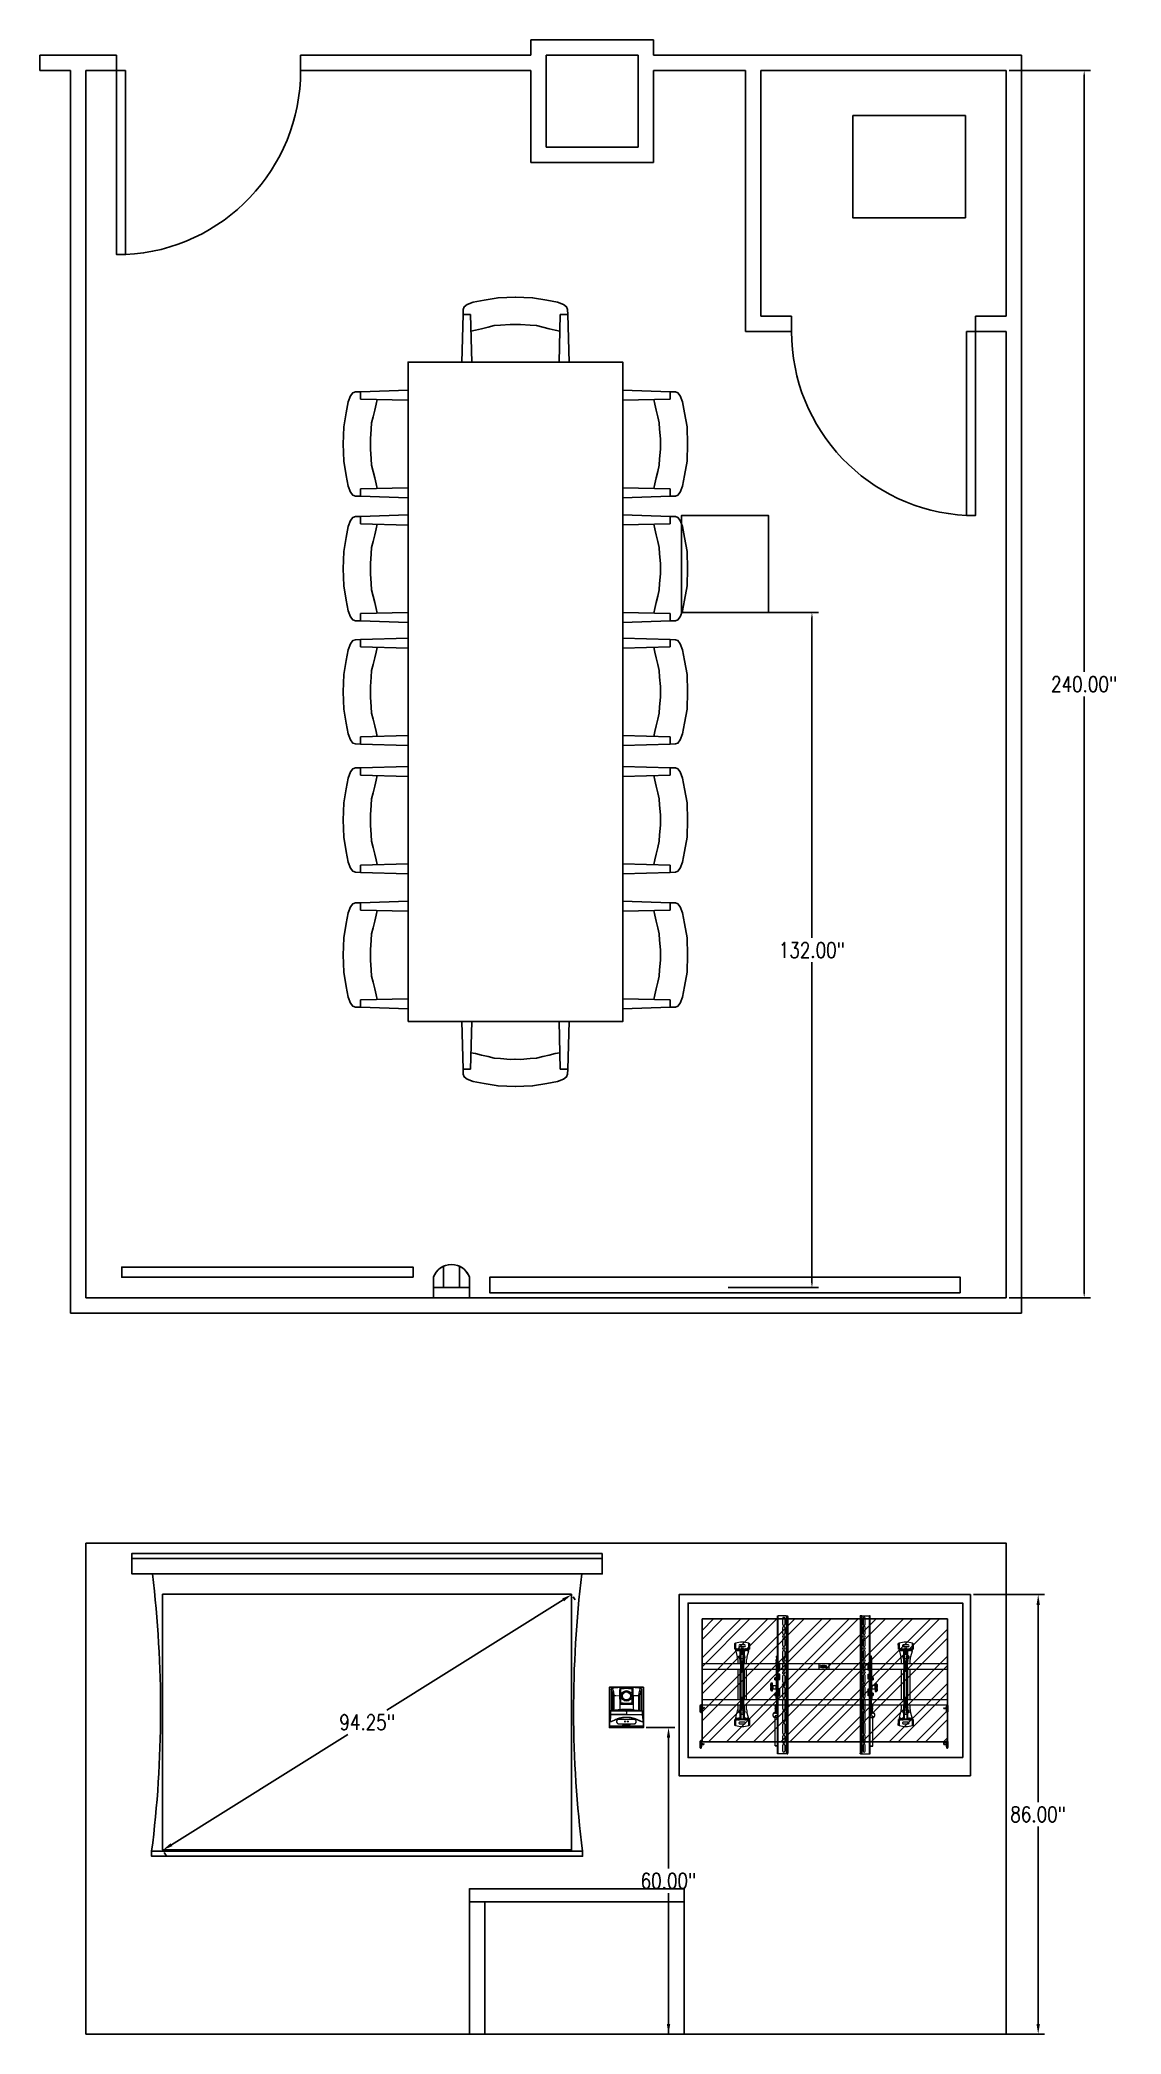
# Model space of a CAD drawing. Header units: inches. Extents: x -284 to 763, y -243 to 242.
# Drawn here: x 552 to 763.5, y -243 to 147 of the extents above; entities that cross this region are included whole.
import ezdxf

# ---------------------------------------------------------------- set-up
doc = ezdxf.new("R2010")
doc.units = ezdxf.units.IN
doc.header["$MEASUREMENT"] = 0
doc.linetypes.add('CENTERX2', pattern=[4, 2.5, -0.5, 0.5, -0.5])
doc.linetypes.add('PHANTOM', pattern=[0.5, 0.25, -0.05, 0.05, -0.05, 0.05, -0.05])
for name, color, linetype in [('DEVICES', 7, 'Continuous'), ('EXIST. FURNITURE PLAN', 252, 'Continuous'), ('For Construction', 6, 'Continuous'), ('NEW AV EQUIP', 160, 'Continuous'), ('TEXT', 4, 'Continuous')]:
    doc.layers.add(name, color=color, linetype=linetype)
doc.styles.add('ROMANS', font='romans.shx', dxfattribs={"width": 0.8})
doc.dimstyles.new('MillworkMod', dxfattribs={"dimscale": 10, "dimtxt": 0.1, "dimasz": 0.1, "dimexe": 0.125, "dimexo": 0.06, "dimgap": 0.06, "dimtad": 0, "dimtih": 1, "dimtoh": 1, "dimrnd": 0.25, "dimzin": 0, "dimdsep": 46, "dimtxsty": 'ROMANS', "dimcen": 0.1, "dimclrd": 256, "dimclre": 256, "dimazin": 0, "dimtfac": 1, "dimtofl": 0, "dimtmove": 0, "dimatfit": 3, "dimfxl": 0.18, "dimtolj": 1, "dimtzin": 0, "dimlwd": -1, "dimlwe": -1, "dimarcsym": 0})

msp = doc.modelspace()

# ---------------------------------------------------------------- blocks, each defined once
blk = doc.blocks.new('*D123')
at = {"layer": 'Defpoints', "color": 0, "transparency": 16777216}
for p in [(741, 141), (756.25, 141), (741, -99)]:
    blk.add_point(p, dxfattribs=at)
at = {"layer": 'TEXT', "transparency": 16777216}
for p, q in [((741.6, 141), (757.5, 141)), ((756.25, 140), (756.25, 23.39)), ((756.25, -98), (756.25, 18.61)), ((741.6, -99), (757.5, -99))]:
    blk.add_line(p, q, dxfattribs=at)
for points in [[(756.08, 140), (756.42, 140), (756.25, 141)], [(756.08, -98), (756.42, -98), (756.25, -99)]]:
    blk.add_solid(points, dxfattribs=at)
at = {"layer": 'TEXT', "color": 0, "transparency": 16777216, "insert": (756.25, 21), "char_height": 3, "attachment_point": 5, "style": 'ROMANS'}
blk.add_mtext('\\A1;240.00"', dxfattribs=at)
blk = doc.blocks.new('*D124')
at = {"layer": 'Defpoints', "color": 0, "transparency": 16777216}
for p in [(686, 35), (703, 35), (686, -97)]:
    blk.add_point(p, dxfattribs=at)
at = {"layer": 'TEXT', "transparency": 16777216}
for p, q in [((686.6, 35), (704.25, 35)), ((703, 34), (703, -28.61)), ((703, -96), (703, -33.39)), ((686.6, -97), (704.25, -97))]:
    blk.add_line(p, q, dxfattribs=at)
for points in [[(702.83, 34), (703.17, 34), (703, 35)], [(702.83, -96), (703.17, -96), (703, -97)]]:
    blk.add_solid(points, dxfattribs=at)
at = {"layer": 'TEXT', "color": 0, "transparency": 16777216, "insert": (703, -31), "char_height": 3, "attachment_point": 5, "style": 'ROMANS'}
blk.add_mtext('\\A1;132.00"', dxfattribs=at)
blk = doc.blocks.new('*D160')
at = {"layer": 'Defpoints', "color": 0, "transparency": 16777216}
for p in [(734, -157.05), (733.95, -243), (747.25, -243)]:
    blk.add_point(p, dxfattribs=at)
at = {"layer": 'TEXT', "transparency": 16777216}
for p, q in [((734.6, -157.05), (748.5, -157.05)), ((747.25, -159.05), (747.25, -197.64)), ((747.25, -241), (747.25, -202.41)), ((734.55, -243), (748.5, -243))]:
    blk.add_line(p, q, dxfattribs=at)
for points in [[(746.92, -159.05), (747.58, -159.05), (747.25, -157.05)], [(746.92, -241), (747.58, -241), (747.25, -243)]]:
    blk.add_solid(points, dxfattribs=at)
at = {"layer": 'TEXT', "color": 0, "transparency": 16777216, "insert": (747.25, -200.02), "char_height": 3, "attachment_point": 5, "style": 'ROMANS'}
blk.add_mtext('\\A1;86.00"', dxfattribs=at)
blk = doc.blocks.new('*D161')
at = {"layer": 'Defpoints', "color": 0, "transparency": 16777216}
for p in [(669.99, -183.05), (670, -243), (674.95, -243)]:
    blk.add_point(p, dxfattribs=at)
at = {"layer": 'TEXT', "transparency": 16777216}
for p, q in [((670.59, -183.05), (676.2, -183.05)), ((674.95, -185.05), (674.95, -210.64)), ((674.95, -241), (674.95, -215.41)), ((670.6, -243), (676.2, -243))]:
    blk.add_line(p, q, dxfattribs=at)
for points in [[(674.62, -185.05), (675.28, -185.05), (674.95, -183.05)], [(674.62, -241), (675.28, -241), (674.95, -243)]]:
    blk.add_solid(points, dxfattribs=at)
at = {"layer": 'TEXT', "color": 0, "transparency": 16777216, "insert": (674.95, -213.02), "char_height": 3, "attachment_point": 5, "style": 'ROMANS'}
blk.add_mtext('\\A1;60.00"', dxfattribs=at)
blk = doc.blocks.new('*D162')
at = {"layer": 'Defpoints', "color": 0, "transparency": 16777216}
for p in [(656, -156.97), (656.03, -157.02), (576, -206.97)]:
    blk.add_point(p, dxfattribs=at)
at = {"layer": 'TEXT', "transparency": 16777216}
for p, q in [((654.33, -158.08), (619.85, -179.63)), ((656.32, -157.48), (656.69, -158.08)), ((577.72, -205.96), (612.21, -184.41)), ((576.32, -207.48), (576.69, -208.08))]:
    blk.add_line(p, q, dxfattribs=at)
for points in [[(654.16, -157.8), (654.51, -158.36), (656.03, -157.02)], [(577.55, -205.68), (577.9, -206.24), (576.03, -207.02)]]:
    blk.add_solid(points, dxfattribs=at)
at = {"layer": 'TEXT', "color": 0, "transparency": 16777216, "insert": (616.03, -182.02), "char_height": 3, "attachment_point": 5, "style": 'ROMANS'}
blk.add_mtext('\\A1;94.25"', dxfattribs=at)

# ---------------------------------------------------------------- dimensions: what is measured, and where the dimension line sits
at = {"layer": 'TEXT'}
for base, p1, p2, override, picture, middle in [((756.25, 141), (741, -99), (741, 141), {"dimtxt": 0.3, "dimpost": '"'}, '*D123', (756.25, 21)), ((703, 35), (686, -97), (686, 35), {"dimtxt": 0.3, "dimpost": '"'}, '*D124', (703, -31)), ((747.25, -243), (734, -157.05), (733.95, -243), {"dimtxt": 0.3, "dimasz": 0.2, "dimpost": '"'}, '*D160', (747.25, -200.025)), ((674.95, -243), (669.986, -183.05), (670, -243), {"dimtxt": 0.3, "dimasz": 0.2, "dimpost": '"'}, '*D161', (674.95, -213.025))]:
    dim = msp.add_linear_dim(base=base, p1=p1, p2=p2, angle=90, dimstyle='MillworkMod', override=override, dxfattribs=at)
    dim.commit()
    dim.dimension.update_dxf_attribs({"geometry": picture, "text_midpoint": middle})
dim = msp.add_aligned_dim(p1=(576, -206.975), p2=(656, -156.975), distance=-0.054, dimstyle='MillworkMod', override={"dimtxt": 0.3, "dimasz": 0.2, "dimpost": '"'}, dxfattribs=at)
dim.commit()
dim.dimension.update_dxf_attribs({"geometry": '*D162', "text_midpoint": (616.028, -182.02)})

# ---------------------------------------------------------------- hatches: boundary and pattern name
at = {"layer": 'TEXT'}
h = msp.add_hatch(dxfattribs=at)
h.set_pattern_fill('ANSI32', color=256, scale=10)
h.set_pattern_definition([(45, (2e-13, 8.2462), (-2.65165, 2.65165), []), (45, (1.7678, 8.2462), (-2.65165, 2.65165), [])])
h.paths.add_polyline_path([(681.5, -161.816), (681.5, -185.816), (729.5, -185.816), (729.5, -161.816)])

# ---------------------------------------------------------------- linework, layer by layer
at = {"layer": 'Defpoints'}
for p, q in [((629, -99), (629, -95)), ((636, -97), (629, -97)), ((636, -99), (636, -95)), ((634, -99), (629, -99)), ((629, -99), (636, -99)), ((632, -99), (634, -99)), ((656, -156.975), (656, -206.975))]:
    msp.add_line(p, q, dxfattribs=at)
for points in [[(629, -95), (629, -97), (630.92, -97), (630.92, -92.832)], [(636, -95), (636, -97), (634.08, -97), (634.08, -92.832)]]:
    msp.add_lwpolyline(points, dxfattribs=at)
for points in [[(663.381, -183.025), (670.043, -183.025), (670.043, -175.163), (663.381, -175.163)], [(663.381, -183.025), (670.049, -183.025), (670.049, -183.05), (663.381, -183.05)]]:
    msp.add_lwpolyline(points, close=True, dxfattribs=at)
for start, end in [(18.42369, 161.57631), (115.35152, 161.57631), (18.42369, 64.64848)]:
    msp.add_arc((632.5, -96.166), 3.689, start, end, dxfattribs=at)
at = {"layer": 'DEVICES'}
msp.add_lwpolyline([(656, -156.975), (656, -206.975), (576, -206.975), (576, -156.975)], close=True, dxfattribs=at)
at = {"layer": 'EXIST. FURNITURE PLAN'}
for p, q in [((636, -214.55), (636, -243)), ((636, -222.35), (636, -219.8))]:
    msp.add_line(p, q, dxfattribs=at)
for points in [[(636, -243), (639.05, -243), (639.049, -217.15), (635.999, -217.15)], [(678, -214.6), (636, -214.6), (636, -217.15), (678, -217.15)], [(678, -243), (674.95, -243), (674.951, -217.15), (678.001, -217.15)]]:
    msp.add_lwpolyline(points, close=True, dxfattribs=at)
at = {"layer": 'For Construction'}
for p, q in [((672, 147), (648, 147)), ((648, 147), (648, 144)), ((672, 144), (672, 147)), ((552, 141), (552, 144)), ((552, 144), (567, 144)), ((558, 141), (552, 141)), ((558, -102), (558, 141)), ((567, 141), (561, 141)), ((561, 141), (561, -99)), ((567, 144), (567, 141)), ((603, 141), (603, 144)), ((648, 144), (603, 144)), ((648, 141), (603, 141)), ((648, 123), (648, 141)), ((651, 126), (651, 144)), ((651, 144), (669, 144)), ((669, 144), (669, 126)), ((672, 144), (744, 144)), ((690, 141), (672, 141)), ((672, 141), (672, 123)), ((690, 90), (690, 141)), ((741, 141), (693, 141)), ((693, 141), (693, 93)), ((741, 93), (741, 141)), ((744, 144), (744, -102)), ((669, 126), (651, 126)), ((672, 123), (648, 123)), ((634.496, 84), (634.776, 93.298)), ((634.776, 93.298), (636.213, 93.298)), ((636.213, 93.298), (636.453, 84)), ((653.787, 93.298), (653.547, 84)), ((655.224, 93.298), (653.787, 93.298)), ((655.504, 84), (655.224, 93.298)), ((699, 90), (690, 90)), ((693, 93), (699, 93)), ((699, 93), (699, 90)), ((735, 90), (735, 93)), ((735, 93), (741, 93)), ((741, 90), (735, 90)), ((741, -99), (741, 90)), ((634.496, 84), (655.504, 84)), ((624, 78.466), (614.702, 78.187)), ((614.702, 78.187), (614.702, 76.75)), ((624, 57.459), (624, 78.466)), ((666, 78.466), (675.298, 78.187)), ((666, 57.459), (666, 78.466)), ((675.298, 78.187), (675.298, 76.75)), ((614.702, 76.75), (624, 76.51)), ((675.298, 76.75), (666, 76.51)), ((614.702, 59.176), (624, 59.415)), ((614.702, 57.739), (614.702, 59.176)), ((675.298, 59.177), (666, 59.416)), ((675.298, 57.74), (675.298, 59.177)), ((624, 57.459), (614.702, 57.739)), ((666, 57.46), (675.298, 57.74)), ((624, 54.085), (614.702, 53.805)), ((614.702, 53.805), (614.702, 52.368)), ((614.702, 52.368), (624, 52.128)), ((624, 33.077), (624, 54.085)), ((666, 54.086), (675.298, 53.806)), ((666, 33.079), (666, 54.086)), ((675.298, 52.369), (666, 52.13)), ((675.298, 53.806), (675.298, 52.369)), ((614.702, 34.794), (624, 35.033)), ((614.702, 33.357), (614.702, 34.794)), ((624, 33.077), (614.702, 33.357)), ((675.298, 34.795), (666, 35.035)), ((666, 33.079), (675.298, 33.358)), ((675.298, 33.358), (675.298, 34.795)), ((624, 30.004), (614.702, 29.724)), ((614.702, 29.724), (614.702, 28.287)), ((614.702, 28.287), (624, 28.047)), ((624, 8.996), (624, 30.004)), ((666, 30.005), (675.298, 29.725)), ((666, 8.998), (666, 30.005)), ((675.298, 28.288), (666, 28.049)), ((675.298, 29.725), (675.298, 28.288)), ((614.702, 10.713), (624, 10.953)), ((614.702, 9.276), (614.702, 10.713)), ((624, 8.996), (614.702, 9.276)), ((675.298, 10.714), (666, 10.954)), ((666, 8.998), (675.298, 9.277)), ((675.298, 9.277), (675.298, 10.714)), ((624, 4.921), (614.702, 4.642)), ((614.702, 4.642), (614.702, 3.205)), ((624, -16.086), (624, 4.921)), ((666, 4.921), (675.298, 4.642)), ((666, -16.086), (666, 4.921)), ((675.298, 4.642), (675.298, 3.205)), ((614.702, 3.205), (624, 2.965)), ((675.298, 3.205), (666, 2.965)), ((614.702, -14.369), (624, -14.13)), ((614.702, -15.806), (614.702, -14.369)), ((675.298, -14.369), (666, -14.13)), ((675.298, -15.806), (675.298, -14.369)), ((624, -16.086), (614.702, -15.806)), ((666, -16.086), (675.298, -15.806)), ((624, -21.459), (614.702, -21.738)), ((614.702, -21.738), (614.702, -23.175)), ((614.702, -23.175), (624, -23.415)), ((624, -42.466), (624, -21.459)), ((666, -21.459), (675.298, -21.738)), ((666, -42.466), (666, -21.459)), ((675.298, -23.175), (666, -23.415)), ((675.298, -21.738), (675.298, -23.175)), ((614.702, -40.749), (624, -40.51)), ((614.702, -42.186), (614.702, -40.749)), ((624, -42.466), (614.702, -42.186)), ((675.298, -40.749), (666, -40.51)), ((666, -42.466), (675.298, -42.186)), ((675.298, -42.186), (675.298, -40.749)), ((634.496, -45), (634.776, -54.298)), ((655.504, -45), (634.496, -45)), ((636.213, -54.298), (636.453, -45)), ((653.787, -54.298), (653.547, -45)), ((655.504, -45), (655.224, -54.298)), ((634.776, -54.298), (636.213, -54.298)), ((655.224, -54.298), (653.787, -54.298)), ((561, -99), (741, -99)), ((744, -102), (558, -102))]:
    msp.add_line(p, q, dxfattribs=at)
at = {"layer": 'For Construction', "color": 1}
for points in [[(568.75, 141), (568.75, 105), (567, 105), (567, 141)], [(733.25, 90), (733.25, 54), (735, 54), (735, 90)]]:
    msp.add_lwpolyline(points, close=True, dxfattribs=at)
at = {"layer": 'For Construction'}
for points in [[(634.776, 93.298), (634.806, 94.298), (634.991, 94.798), (635.592, 95.248), (636.767, 95.698), (638.868, 96.073), (641.631, 96.566), (645.021, 96.673)], [(655.224, 93.298), (655.194, 94.298), (655.009, 94.798), (654.408, 95.248), (653.233, 95.698), (651.132, 96.073), (648.369, 96.566), (644.979, 96.673)], [(636.296, 90.066), (637.217, 90.247), (638.368, 90.522), (639.66, 90.831), (640.854, 91.116), (642.099, 91.217), (643.982, 91.37), (645.09, 91.367)], [(653.704, 90.066), (652.783, 90.247), (651.632, 90.522), (650.34, 90.831), (649.146, 91.116), (647.901, 91.217), (646.018, 91.37), (644.91, 91.367)], [(614.702, 78.187), (613.702, 78.157), (613.202, 77.971), (612.752, 77.371), (612.302, 76.196), (611.927, 74.095), (611.434, 71.331), (611.327, 67.942)], [(675.298, 78.187), (676.298, 78.157), (676.798, 77.971), (677.248, 77.371), (677.698, 76.196), (678.073, 74.095), (678.566, 71.331), (678.673, 67.942)], [(617.934, 76.666), (617.753, 75.745), (617.478, 74.595), (617.169, 73.302), (616.884, 72.109), (616.783, 70.864), (616.63, 68.98), (616.633, 67.873)], [(672.066, 76.666), (672.247, 75.745), (672.522, 74.595), (672.831, 73.302), (673.116, 72.109), (673.217, 70.864), (673.37, 68.98), (673.367, 67.873)], [(614.702, 57.739), (613.702, 57.769), (613.202, 57.954), (612.752, 58.554), (612.302, 59.73), (611.927, 61.831), (611.434, 64.594), (611.327, 67.983)], [(617.934, 59.259), (617.753, 60.18), (617.478, 61.331), (617.169, 62.623), (616.884, 63.816), (616.783, 65.061), (616.63, 66.945), (616.633, 68.053)], [(672.066, 59.259), (672.247, 60.18), (672.522, 61.331), (672.831, 62.623), (673.116, 63.816), (673.217, 65.061), (673.37, 66.945), (673.367, 68.053)], [(675.298, 57.739), (676.298, 57.769), (676.798, 57.954), (677.248, 58.554), (677.698, 59.73), (678.073, 61.831), (678.566, 64.594), (678.673, 67.983)], [(614.702, 53.805), (613.702, 53.775), (613.202, 53.59), (612.752, 52.989), (612.302, 51.814), (611.927, 49.713), (611.434, 46.95), (611.327, 43.56)], [(617.934, 52.285), (617.753, 51.364), (617.478, 50.213), (617.169, 48.921), (616.884, 47.727), (616.783, 46.482), (616.63, 44.599), (616.633, 43.491)], [(672.066, 52.286), (672.247, 51.365), (672.522, 50.214), (672.831, 48.922), (673.116, 47.729), (673.217, 46.484), (673.37, 44.6), (673.367, 43.492)], [(675.298, 53.806), (676.298, 53.776), (676.798, 53.591), (677.248, 52.99), (677.698, 51.815), (678.073, 49.714), (678.566, 46.951), (678.673, 43.561)], [(614.702, 33.357), (613.702, 33.387), (613.202, 33.572), (612.752, 34.173), (612.302, 35.348), (611.927, 37.449), (611.434, 40.212), (611.327, 43.602)], [(617.934, 34.877), (617.753, 35.798), (617.478, 36.949), (617.169, 38.241), (616.884, 39.435), (616.783, 40.68), (616.63, 42.563), (616.633, 43.671)], [(672.066, 34.878), (672.247, 35.8), (672.522, 36.95), (672.831, 38.243), (673.116, 39.436), (673.217, 40.681), (673.37, 42.564), (673.367, 43.672)], [(675.298, 33.358), (676.298, 33.388), (676.798, 33.574), (677.248, 34.174), (677.698, 35.349), (678.073, 37.45), (678.566, 40.213), (678.673, 43.603)], [(614.702, 29.724), (613.702, 29.694), (613.202, 29.509), (612.752, 28.908), (612.302, 27.733), (611.927, 25.632), (611.434, 22.869), (611.327, 19.479)], [(617.934, 28.204), (617.753, 27.283), (617.478, 26.132), (617.169, 24.84), (616.884, 23.646), (616.783, 22.401), (616.63, 20.518), (616.633, 19.41)], [(672.066, 28.205), (672.247, 27.284), (672.522, 26.133), (672.831, 24.841), (673.116, 23.648), (673.217, 22.403), (673.37, 20.519), (673.367, 19.411)], [(675.298, 29.725), (676.298, 29.695), (676.798, 29.51), (677.248, 28.91), (677.698, 27.734), (678.073, 25.633), (678.566, 22.87), (678.673, 19.48)], [(614.702, 9.276), (613.702, 9.306), (613.202, 9.491), (612.752, 10.092), (612.302, 11.267), (611.927, 13.368), (611.434, 16.131), (611.327, 19.521)], [(617.934, 10.796), (617.753, 11.717), (617.478, 12.868), (617.169, 14.16), (616.884, 15.354), (616.783, 16.599), (616.63, 18.482), (616.633, 19.59)], [(672.066, 10.797), (672.247, 11.719), (672.522, 12.869), (672.831, 14.162), (673.116, 15.355), (673.217, 16.6), (673.37, 18.483), (673.367, 19.591)], [(675.298, 9.277), (676.298, 9.307), (676.798, 9.493), (677.248, 10.093), (677.698, 11.268), (678.073, 13.369), (678.566, 16.132), (678.673, 19.522)], [(614.702, 4.642), (613.702, 4.612), (613.202, 4.426), (612.752, 3.826), (612.302, 2.651), (611.927, 0.55), (611.434, -2.213), (611.327, -5.603)], [(675.298, 4.642), (676.298, 4.612), (676.798, 4.426), (677.248, 3.826), (677.698, 2.651), (678.073, 0.55), (678.566, -2.213), (678.673, -5.603)], [(617.934, 3.122), (617.753, 2.2), (617.478, 1.05), (617.169, -0.243), (616.884, -1.436), (616.783, -2.681), (616.63, -4.564), (616.633, -5.672)], [(672.066, 3.122), (672.247, 2.2), (672.522, 1.05), (672.831, -0.243), (673.116, -1.436), (673.217, -2.681), (673.37, -4.564), (673.367, -5.672)], [(614.702, -15.806), (613.702, -15.776), (613.202, -15.591), (612.752, -14.99), (612.302, -13.815), (611.927, -11.714), (611.434, -8.951), (611.327, -5.561)], [(617.934, -14.286), (617.753, -13.365), (617.478, -12.214), (617.169, -10.922), (616.884, -9.729), (616.783, -8.484), (616.63, -6.6), (616.633, -5.492)], [(672.066, -14.286), (672.247, -13.365), (672.522, -12.214), (672.831, -10.922), (673.116, -9.729), (673.217, -8.484), (673.37, -6.6), (673.367, -5.492)], [(675.298, -15.806), (676.298, -15.776), (676.798, -15.591), (677.248, -14.99), (677.698, -13.815), (678.073, -11.714), (678.566, -8.951), (678.673, -5.561)], [(614.702, -21.738), (613.702, -21.768), (613.202, -21.954), (612.752, -22.554), (612.302, -23.73), (611.927, -25.831), (611.434, -28.594), (611.327, -31.983)], [(617.934, -23.259), (617.753, -24.18), (617.478, -25.33), (617.169, -26.623), (616.884, -27.816), (616.783, -29.061), (616.63, -30.945), (616.633, -32.052)], [(672.066, -23.259), (672.247, -24.18), (672.522, -25.33), (672.831, -26.623), (673.116, -27.816), (673.217, -29.061), (673.37, -30.945), (673.367, -32.052)], [(675.298, -21.738), (676.298, -21.768), (676.798, -21.954), (677.248, -22.554), (677.698, -23.73), (678.073, -25.831), (678.566, -28.594), (678.673, -31.983)], [(614.702, -42.186), (613.702, -42.156), (613.202, -41.971), (612.752, -41.371), (612.302, -40.195), (611.927, -38.094), (611.434, -35.331), (611.327, -31.942)], [(617.934, -40.666), (617.753, -39.745), (617.478, -38.595), (617.169, -37.302), (616.884, -36.109), (616.783, -34.864), (616.63, -32.98), (616.633, -31.873)], [(672.066, -40.666), (672.247, -39.745), (672.522, -38.595), (672.831, -37.302), (673.116, -36.109), (673.217, -34.864), (673.37, -32.98), (673.367, -31.873)], [(675.298, -42.186), (676.298, -42.156), (676.798, -41.971), (677.248, -41.371), (677.698, -40.195), (678.073, -38.094), (678.566, -35.331), (678.673, -31.942)], [(634.776, -54.298), (634.806, -55.298), (634.991, -55.798), (635.592, -56.248), (636.767, -56.698), (638.868, -57.073), (641.631, -57.566), (645.021, -57.673)], [(636.296, -51.066), (637.217, -51.247), (638.368, -51.522), (639.66, -51.831), (640.854, -52.116), (642.099, -52.217), (643.982, -52.37), (645.09, -52.367)], [(653.704, -51.066), (652.783, -51.247), (651.632, -51.522), (650.34, -51.831), (649.146, -52.116), (647.901, -52.217), (646.018, -52.37), (644.91, -52.367)], [(655.224, -54.298), (655.194, -55.298), (655.009, -55.798), (654.408, -56.248), (653.233, -56.698), (651.132, -57.073), (648.369, -57.566), (644.979, -57.673)]]:
    msp.add_lwpolyline(points, dxfattribs=at)
for points in [[(624, -45), (624, 84), (666, 84), (666, -45)], [(561, -147), (561, -243), (741, -243), (741, -147)]]:
    msp.add_lwpolyline(points, close=True, dxfattribs=at)
for centre, start, end in [((566.931, 141.023), 272.89025, 359.96375), ((735.069, 90.023), 180.03625, 267.10975)]:
    msp.add_arc(centre, 36.069, start, end, dxfattribs=at)
at = {"layer": 'NEW AV EQUIP', "linetype": 'Continuous', "lineweight": 15}
for p, q in [((696.286, -188.186), (696.286, -161.186)), ((696.286, -161.186), (696.422, -161.186)), ((696.422, -188.186), (696.422, -161.186)), ((697.953, -161.186), (696.422, -161.186)), ((697.275, -162.875), (697.275, -161.694)), ((697.275, -164.647), (697.275, -163.466)), ((697.675, -161.694), (697.675, -162.875)), ((697.675, -163.466), (697.675, -164.647)), ((697.953, -161.186), (697.953, -188.186)), ((697.953, -161.186), (698.12, -161.186)), ((698.12, -188.186), (698.12, -161.186)), ((698.12, -161.186), (698.183, -161.186)), ((698.183, -161.186), (698.183, -161.311)), ((698.183, -161.186), (698.288, -161.186)), ((698.183, -161.311), (698.183, -188.061)), ((698.183, -161.311), (698.288, -161.311)), ((698.288, -161.311), (698.288, -161.186)), ((698.288, -161.311), (698.288, -188.061)), ((712.517, -161.169), (712.413, -161.169)), ((712.413, -161.294), (712.413, -161.169)), ((712.517, -161.294), (712.413, -161.294)), ((712.413, -161.294), (712.413, -188.044)), ((712.517, -161.169), (712.517, -161.294)), ((712.58, -161.169), (712.517, -161.169)), ((712.517, -161.294), (712.517, -188.044)), ((712.58, -188.169), (712.58, -161.169)), ((712.747, -161.169), (712.58, -161.169)), ((712.747, -161.169), (712.747, -188.169)), ((712.747, -161.169), (714.278, -161.169)), ((713.025, -161.677), (713.025, -162.858)), ((713.025, -163.449), (713.025, -164.63)), ((713.425, -162.858), (713.425, -161.677)), ((713.425, -164.63), (713.425, -163.449)), ((714.278, -188.169), (714.278, -161.169)), ((714.414, -161.169), (714.278, -161.169)), ((714.414, -188.169), (714.414, -161.169)), ((688.001, -166.616), (687.891, -166.618)), ((688.005, -166.799), (687.894, -166.801)), ((688.017, -167.499), (687.907, -167.501)), ((688.032, -166.566), (688.052, -167.695)), ((688.052, -167.695), (688.146, -167.695)), ((688.229, -167.625), (688.319, -167.625)), ((688.319, -167.625), (688.409, -167.625)), ((688.492, -167.695), (688.521, -167.695)), ((688.604, -167.625), (688.694, -167.625)), ((688.694, -167.625), (688.784, -167.625)), ((689.85, -166.891), (688.85, -166.891)), ((688.85, -167.219), (689.85, -167.219)), ((688.867, -167.695), (689.1, -167.695)), ((689.077, -167.633), (689.077, -167.664)), ((689.077, -167.633), (689.35, -167.633)), ((689.077, -167.664), (689.35, -167.664)), ((689.1, -167.664), (689.1, -167.726)), ((689.213, -167.498), (689.35, -167.498)), ((689.35, -167.498), (689.487, -167.498)), ((689.35, -167.633), (689.624, -167.633)), ((689.35, -167.664), (689.624, -167.664)), ((689.6, -167.726), (689.6, -167.664)), ((689.6, -167.695), (689.833, -167.695)), ((689.624, -167.664), (689.624, -167.633)), ((689.916, -167.625), (690.006, -167.625)), ((690.006, -167.625), (690.097, -167.625)), ((690.179, -167.695), (690.208, -167.695)), ((690.291, -167.625), (690.381, -167.625)), ((690.381, -167.625), (690.472, -167.625)), ((690.554, -167.695), (690.648, -167.695)), ((690.648, -167.695), (690.668, -166.566)), ((690.683, -167.499), (690.793, -167.501)), ((690.695, -166.799), (690.806, -166.801)), ((690.699, -166.616), (690.809, -166.618)), ((697.275, -167.009), (697.275, -165.828)), ((697.675, -165.828), (697.675, -167.009)), ((713.025, -165.811), (713.025, -166.992)), ((713.425, -166.992), (713.425, -165.811)), ((720.001, -166.616), (719.891, -166.618)), ((720.005, -166.799), (719.894, -166.801)), ((720.017, -167.499), (719.907, -167.501)), ((720.032, -166.566), (720.052, -167.695)), ((720.052, -167.695), (720.146, -167.695)), ((720.228, -167.625), (720.319, -167.625)), ((720.319, -167.625), (720.409, -167.625)), ((720.492, -167.695), (720.521, -167.695)), ((720.603, -167.625), (720.694, -167.625)), ((720.694, -167.625), (720.784, -167.625)), ((721.85, -166.891), (720.85, -166.891)), ((720.85, -167.219), (721.85, -167.219)), ((720.867, -167.695), (721.1, -167.695)), ((721.077, -167.633), (721.077, -167.664)), ((721.077, -167.633), (721.35, -167.633)), ((721.077, -167.664), (721.35, -167.664)), ((721.1, -167.664), (721.1, -167.726)), ((721.213, -167.498), (721.35, -167.498)), ((721.35, -167.498), (721.487, -167.498)), ((721.35, -167.633), (721.623, -167.633)), ((721.35, -167.664), (721.623, -167.664)), ((721.6, -167.726), (721.6, -167.664)), ((721.6, -167.695), (721.833, -167.695)), ((721.623, -167.664), (721.623, -167.633)), ((721.916, -167.625), (722.006, -167.625)), ((722.006, -167.625), (722.097, -167.625)), ((722.179, -167.695), (722.208, -167.695)), ((722.291, -167.625), (722.381, -167.625)), ((722.381, -167.625), (722.472, -167.625)), ((722.554, -167.695), (722.648, -167.695)), ((722.648, -167.695), (722.668, -166.566)), ((722.683, -167.499), (722.793, -167.501)), ((722.695, -166.799), (722.806, -166.801)), ((722.699, -166.616), (722.809, -166.618)), ((687.1, -170.603), (681.381, -170.603)), ((689.066, -170.603), (687.1, -170.603)), ((688.021, -167.709), (687.91, -167.711)), ((688.036, -167.726), (688.036, -167.837)), ((688.534, -167.726), (688.036, -167.726)), ((688.036, -167.837), (688.534, -167.837)), ((688.1, -167.947), (688.1, -167.837)), ((688.225, -167.947), (688.1, -167.947)), ((688.1, -167.978), (688.1, -167.947)), ((688.117, -168.108), (688.407, -169.189)), ((688.138, -167.706), (688.138, -167.726)), ((688.138, -167.706), (688.319, -167.706)), ((688.224, -167.947), (688.224, -167.952)), ((688.224, -167.952), (688.249, -167.976)), ((688.224, -167.952), (688.319, -167.952)), ((688.225, -167.837), (688.225, -167.947)), ((688.225, -167.947), (688.526, -167.947)), ((688.249, -167.976), (688.319, -167.976)), ((688.319, -167.706), (688.499, -167.706)), ((688.319, -167.952), (688.414, -167.952)), ((688.319, -167.976), (688.389, -167.976)), ((688.389, -167.976), (688.414, -167.952)), ((688.414, -167.952), (688.414, -167.947)), ((688.475, -169.707), (688.475, -170.603)), ((688.499, -167.726), (688.499, -167.706)), ((688.513, -167.706), (688.513, -167.726)), ((688.513, -167.706), (688.694, -167.706)), ((688.526, -167.947), (688.526, -167.837)), ((688.847, -167.947), (688.526, -167.947)), ((688.534, -167.726), (688.534, -167.837)), ((688.534, -167.726), (688.856, -167.726)), ((688.856, -167.837), (688.534, -167.837)), ((688.599, -167.947), (688.599, -167.952)), ((688.599, -167.952), (688.624, -167.976)), ((688.599, -167.952), (688.694, -167.952)), ((688.624, -167.976), (688.694, -167.976)), ((688.694, -167.706), (688.874, -167.706)), ((688.694, -167.952), (688.789, -167.952)), ((688.694, -167.976), (688.764, -167.976)), ((688.729, -169.491), (688.729, -169.091)), ((688.809, -169.071), (688.749, -169.071)), ((688.749, -169.071), (688.749, -169.511)), ((688.749, -169.511), (688.809, -169.511)), ((688.764, -167.976), (688.789, -167.952)), ((688.789, -167.952), (688.789, -167.947)), ((688.809, -169.511), (688.809, -169.071)), ((688.837, -169.046), (688.824, -169.046)), ((688.824, -169.048), (688.824, -169.08)), ((688.824, -169.504), (688.824, -169.533)), ((688.824, -169.534), (688.824, -169.533)), ((688.824, -169.536), (688.837, -169.536)), ((688.829, -169.118), (688.829, -169.485)), ((688.847, -167.837), (688.847, -167.947)), ((688.847, -167.947), (688.919, -167.947)), ((688.856, -167.726), (688.856, -167.837)), ((688.856, -167.726), (689.169, -167.726)), ((689.169, -167.837), (688.856, -167.837)), ((688.887, -169.166), (688.866, -169.166)), ((688.874, -167.726), (688.874, -167.706)), ((688.95, -168.978), (688.887, -168.978)), ((688.887, -168.978), (688.887, -169.299)), ((688.887, -169.299), (688.887, -169.603)), ((688.887, -169.603), (688.95, -169.603)), ((688.919, -167.947), (688.919, -167.837)), ((688.919, -167.947), (688.919, -167.978)), ((688.95, -167.978), (688.919, -167.978)), ((688.919, -167.978), (688.919, -168.978)), ((688.919, -169.603), (688.919, -170.603)), ((689.06, -167.978), (688.95, -167.978)), ((688.95, -167.978), (688.95, -169.934)), ((688.95, -170.087), (688.95, -169.934)), ((688.95, -169.934), (689.06, -169.934)), ((689.06, -170.087), (688.95, -170.087)), ((688.95, -170.087), (688.95, -170.603)), ((689.06, -170.603), (688.95, -170.603)), ((689.06, -167.978), (689.06, -169.934)), ((689.066, -169.166), (689.06, -169.166)), ((689.06, -169.416), (689.066, -169.416)), ((689.06, -169.934), (689.06, -170.087)), ((689.06, -170.087), (689.06, -170.603)), ((689.066, -168.978), (689.186, -168.978)), ((689.066, -169.023), (689.066, -168.978)), ((689.186, -169.023), (689.066, -169.023)), ((689.066, -170.291), (689.066, -169.023)), ((689.066, -171.916), (689.066, -170.291)), ((689.066, -170.291), (689.186, -170.291)), ((689.084, -168.078), (689.084, -167.915)), ((689.108, -167.899), (689.096, -167.899)), ((689.098, -168.095), (689.107, -168.1)), ((689.1, -167.837), (689.1, -167.899)), ((689.1, -168.962), (689.1, -168.712)), ((689.1, -168.712), (689.6, -168.712)), ((689.186, -168.962), (689.1, -168.962)), ((689.107, -168.1), (689.107, -168.118)), ((689.107, -168.1), (689.593, -168.1)), ((689.107, -168.118), (689.593, -168.118)), ((689.108, -167.899), (689.12, -167.915)), ((689.108, -167.899), (689.206, -167.899)), ((689.12, -168.078), (689.12, -167.915)), ((689.139, -168.149), (689.561, -168.149)), ((689.169, -167.726), (689.169, -167.837)), ((689.169, -167.726), (689.531, -167.726)), ((689.531, -167.837), (689.169, -167.837)), ((689.186, -168.992), (689.186, -168.962)), ((689.186, -168.992), (689.186, -169.023)), ((689.186, -170.291), (689.186, -169.023)), ((689.514, -169.633), (689.186, -169.633)), ((689.514, -170.041), (689.186, -170.041)), ((689.186, -170.103), (689.35, -170.103)), ((689.35, -170.2), (689.186, -170.2)), ((689.186, -171.916), (689.186, -170.291)), ((689.194, -168.149), (689.194, -168.712)), ((689.3, -167.899), (689.206, -167.899)), ((689.3, -167.899), (689.386, -167.915)), ((689.3, -167.899), (689.46, -167.899)), ((689.35, -170.103), (689.514, -170.103)), ((689.35, -170.2), (689.35, -170.103)), ((689.35, -170.2), (689.35, -172.006)), ((689.514, -170.2), (689.35, -170.2)), ((689.386, -168.078), (689.386, -167.915)), ((689.542, -167.899), (689.46, -167.899)), ((689.506, -168.712), (689.506, -168.149)), ((689.6, -168.962), (689.514, -168.962)), ((689.514, -168.962), (689.514, -168.992)), ((689.514, -168.978), (689.634, -168.978)), ((689.514, -169.023), (689.514, -168.992)), ((689.634, -169.023), (689.514, -169.023)), ((689.514, -169.023), (689.514, -170.291)), ((689.634, -170.291), (689.514, -170.291)), ((689.514, -170.291), (689.514, -171.916)), ((689.531, -167.726), (689.531, -167.837)), ((689.531, -167.726), (689.844, -167.726)), ((689.844, -167.837), (689.531, -167.837)), ((689.542, -167.899), (689.616, -167.915)), ((689.542, -167.899), (689.604, -167.899)), ((689.593, -168.1), (689.603, -168.095)), ((689.593, -168.118), (689.593, -168.1)), ((689.6, -167.899), (689.6, -167.837)), ((689.6, -168.712), (689.6, -168.962)), ((689.616, -168.078), (689.616, -167.915)), ((689.634, -168.978), (689.634, -169.023)), ((689.634, -169.023), (689.634, -170.291)), ((689.64, -169.166), (689.634, -169.166)), ((689.634, -169.416), (689.64, -169.416)), ((689.634, -170.291), (689.634, -171.916)), ((721.066, -170.603), (689.634, -170.603)), ((689.64, -167.978), (689.75, -167.978)), ((689.64, -169.934), (689.64, -167.978)), ((689.64, -169.934), (689.75, -169.934)), ((689.64, -170.087), (689.64, -169.934)), ((689.75, -170.087), (689.64, -170.087)), ((689.64, -170.603), (689.64, -170.087)), ((689.64, -170.603), (689.75, -170.603)), ((689.75, -169.934), (689.75, -167.978)), ((689.781, -167.978), (689.75, -167.978)), ((689.813, -168.978), (689.75, -168.978)), ((689.75, -169.603), (689.813, -169.603)), ((689.75, -169.934), (689.75, -170.087)), ((689.75, -170.603), (689.75, -170.087)), ((689.781, -167.947), (689.781, -167.837)), ((689.853, -167.947), (689.781, -167.947)), ((689.781, -167.978), (689.781, -167.947)), ((689.781, -168.978), (689.781, -167.978)), ((689.781, -170.603), (689.781, -169.603)), ((689.813, -168.978), (689.813, -169.346)), ((689.838, -169.027), (689.813, -169.027)), ((689.813, -169.346), (689.813, -169.603)), ((689.813, -169.554), (689.838, -169.554)), ((689.826, -167.706), (689.826, -167.726)), ((689.826, -167.706), (690.006, -167.706)), ((689.838, -169.554), (689.838, -169.027)), ((689.842, -169.186), (689.838, -169.186)), ((689.838, -169.396), (689.842, -169.396)), ((689.871, -169.166), (689.842, -169.166)), ((689.842, -169.416), (689.842, -169.166)), ((689.842, -169.416), (689.871, -169.416)), ((689.844, -167.726), (689.844, -167.837)), ((689.844, -167.726), (690.166, -167.726)), ((690.166, -167.837), (689.844, -167.837)), ((689.853, -167.947), (689.853, -167.837)), ((690.174, -167.947), (689.853, -167.947)), ((689.871, -169.339), (689.871, -169.166)), ((689.871, -169.416), (689.871, -169.339)), ((689.891, -169.186), (689.891, -169.331)), ((689.891, -169.331), (689.891, -169.396)), ((689.911, -167.947), (689.911, -167.952)), ((689.911, -167.952), (689.936, -167.976)), ((689.911, -167.952), (690.006, -167.952)), ((689.936, -167.976), (690.006, -167.976)), ((690.006, -167.706), (690.187, -167.706)), ((690.006, -167.952), (690.101, -167.952)), ((690.006, -167.976), (690.076, -167.976)), ((690.076, -167.976), (690.101, -167.952)), ((690.101, -167.952), (690.101, -167.947)), ((690.166, -167.726), (690.166, -167.837)), ((690.664, -167.726), (690.166, -167.726)), ((690.166, -167.837), (690.664, -167.837)), ((690.174, -167.837), (690.174, -167.947)), ((690.475, -167.947), (690.174, -167.947)), ((690.187, -167.726), (690.187, -167.706)), ((690.201, -167.706), (690.201, -167.726)), ((690.201, -167.706), (690.381, -167.706)), ((690.225, -170.603), (690.225, -169.707)), ((690.286, -167.947), (690.286, -167.952)), ((690.286, -167.952), (690.311, -167.976)), ((690.286, -167.952), (690.381, -167.952)), ((690.583, -168.108), (690.293, -169.189)), ((690.311, -167.976), (690.381, -167.976)), ((690.381, -167.706), (690.562, -167.706)), ((690.381, -167.952), (690.476, -167.952)), ((690.381, -167.976), (690.451, -167.976)), ((690.451, -167.976), (690.476, -167.952)), ((690.475, -167.947), (690.475, -167.837)), ((690.6, -167.947), (690.475, -167.947)), ((690.476, -167.952), (690.476, -167.947)), ((690.562, -167.726), (690.562, -167.706)), ((690.6, -167.837), (690.6, -167.947)), ((690.6, -167.947), (690.6, -167.978)), ((690.664, -167.726), (690.664, -167.837)), ((690.679, -167.709), (690.79, -167.711)), ((696.001, -169.81), (696.001, -169.931)), ((696.001, -170.31), (696.001, -170.431)), ((696.002, -169.894), (696.002, -169.808)), ((696.002, -169.894), (696.002, -169.933)), ((696.002, -170.308), (696.002, -170.394)), ((696.002, -170.394), (696.002, -170.433)), ((696.037, -169.713), (696.03, -169.713)), ((696.03, -170.028), (696.03, -169.713)), ((696.03, -170.028), (696.037, -170.028)), ((696.037, -170.213), (696.03, -170.213)), ((696.03, -170.528), (696.03, -170.213)), ((696.03, -170.528), (696.037, -170.528)), ((696.171, -169.087), (696.037, -169.087)), ((696.037, -169.374), (696.037, -169.087)), ((696.171, -169.374), (696.037, -169.374)), ((696.037, -169.374), (696.037, -169.564)), ((696.171, -169.564), (696.037, -169.564)), ((696.037, -169.564), (696.037, -169.569)), ((696.171, -169.569), (696.037, -169.569)), ((696.037, -169.569), (696.037, -169.819)), ((696.171, -169.819), (696.037, -169.819)), ((696.037, -177.414), (696.037, -169.819)), ((696.171, -169.374), (696.171, -169.087)), ((696.171, -169.374), (696.171, -169.564)), ((696.171, -169.564), (696.171, -169.569)), ((696.171, -169.569), (696.171, -169.819)), ((696.286, -169.683), (696.171, -169.683)), ((696.171, -169.819), (696.171, -177.414)), ((696.286, -169.874), (696.171, -169.874)), ((696.286, -170.374), (696.171, -170.374)), ((696.171, -170.558), (696.286, -170.558)), ((696.286, -170.603), (696.171, -170.603)), ((696.703, -170.499), (696.485, -170.499)), ((696.485, -170.499), (696.485, -171.874)), ((696.485, -170.558), (696.506, -170.558)), ((696.506, -170.603), (696.485, -170.603)), ((696.506, -170.768), (696.506, -170.499)), ((696.506, -170.768), (696.64, -170.768)), ((696.506, -170.829), (696.506, -170.768)), ((696.64, -170.829), (696.506, -170.829)), ((696.506, -171.565), (696.506, -170.829)), ((696.506, -171.565), (696.64, -171.565)), ((696.506, -171.627), (696.506, -171.565)), ((696.64, -170.768), (696.64, -170.499)), ((696.703, -170.603), (696.64, -170.603)), ((696.64, -170.768), (696.64, -170.829)), ((696.64, -170.829), (696.64, -171.565)), ((696.64, -171.565), (696.64, -171.627)), ((696.703, -171.874), (696.703, -170.499)), ((697.275, -169.371), (697.275, -168.19)), ((697.275, -171.734), (697.275, -170.552)), ((697.675, -170.603), (697.275, -170.603)), ((697.675, -168.19), (697.675, -169.371)), ((697.675, -170.552), (697.675, -171.734)), ((704.35, -170.729), (704.35, -171.479)), ((704.35, -170.729), (704.35, -170.729)), ((706.225, -170.604), (704.475, -170.604)), ((704.475, -170.604), (704.475, -170.604)), ((706.225, -170.604), (704.475, -170.604)), ((704.672, -171.17), (704.7, -171.17)), ((704.672, -171.308), (704.672, -171.17)), ((704.697, -171.308), (704.672, -171.308)), ((704.697, -171.308), (704.672, -171.308)), ((704.68, -170.97), (704.68, -170.97)), ((704.687, -171.004), (704.687, -171.004)), ((704.694, -170.944), (704.694, -170.944)), ((704.697, -171.195), (704.697, -171.195)), ((704.705, -171.195), (704.697, -171.195)), ((704.705, -171.195), (704.697, -171.195)), ((704.697, -171.195), (704.697, -171.223)), ((704.697, -171.223), (704.706, -171.223)), ((704.697, -171.248), (704.697, -171.308)), ((704.697, -171.248), (704.697, -171.248)), ((704.705, -171.195), (704.705, -171.195)), ((704.708, -170.928), (704.708, -170.928)), ((704.709, -170.984), (704.709, -170.984)), ((704.709, -171.048), (704.709, -171.048)), ((704.722, -171.198), (704.722, -171.198)), ((704.724, -170.943), (704.724, -170.943)), ((704.725, -171.246), (704.725, -171.246)), ((704.729, -171.21), (704.729, -171.21)), ((704.731, -171.004), (704.731, -171.004)), ((704.737, -170.97), (704.737, -170.97)), ((704.773, -170.907), (704.861, -170.907)), ((704.773, -170.93), (704.773, -170.907)), ((704.83, -170.93), (704.773, -170.93)), ((704.83, -170.93), (704.773, -170.93)), ((704.778, -171.17), (704.807, -171.17)), ((704.778, -171.308), (704.778, -171.17)), ((704.803, -171.308), (704.778, -171.308)), ((704.803, -171.308), (704.778, -171.308)), ((704.779, -171.037), (704.83, -170.93)), ((704.801, -171.048), (704.779, -171.037)), ((704.801, -171.048), (704.779, -171.037)), ((704.861, -170.92), (704.801, -171.048)), ((704.861, -170.92), (704.801, -171.048)), ((704.801, -171.048), (704.801, -171.048)), ((704.803, -171.195), (704.803, -171.223)), ((704.812, -171.195), (704.803, -171.195)), ((704.803, -171.195), (704.803, -171.195)), ((704.812, -171.195), (704.803, -171.195)), ((704.803, -171.223), (704.813, -171.223)), ((704.803, -171.248), (704.803, -171.308)), ((704.812, -171.248), (704.803, -171.248)), ((704.812, -171.248), (704.803, -171.248)), ((704.803, -171.248), (704.803, -171.248)), ((704.812, -171.195), (704.812, -171.195)), ((704.842, -171.308), (704.812, -171.248)), ((704.812, -171.248), (704.812, -171.248)), ((704.842, -171.308), (704.812, -171.248)), ((704.83, -170.93), (704.83, -170.93)), ((704.838, -171.245), (704.869, -171.308)), ((704.838, -171.245), (704.838, -171.245)), ((704.839, -171.209), (704.839, -171.209)), ((704.869, -171.308), (704.842, -171.308)), ((704.842, -171.308), (704.842, -171.308)), ((704.869, -171.308), (704.842, -171.308)), ((704.861, -170.907), (704.861, -170.92)), ((704.874, -170.977), (704.874, -170.977)), ((704.899, -170.977), (704.899, -170.977)), ((704.907, -171.24), (704.907, -171.24)), ((704.921, -170.928), (704.921, -170.928)), ((704.921, -171.048), (704.921, -171.048)), ((704.943, -170.976), (704.943, -170.976)), ((704.954, -171.192), (704.954, -171.192)), ((704.955, -171.312), (704.955, -171.312)), ((704.967, -170.976), (704.967, -170.976)), ((705.001, -171.239), (705.001, -171.239)), ((705.003, -171.037), (705.027, -170.99)), ((705.025, -171.048), (705.003, -171.037)), ((705.025, -171.048), (705.003, -171.037)), ((705.01, -170.947), (705.01, -170.947)), ((705.06, -170.979), (705.025, -171.048)), ((705.06, -170.979), (705.025, -171.048)), ((705.025, -171.048), (705.025, -171.048)), ((705.027, -170.99), (705.027, -170.99)), ((705.028, -170.928), (705.028, -170.928)), ((705.045, -170.947), (705.045, -170.947)), ((705.05, -171.17), (705.082, -171.17)), ((705.05, -171.308), (705.05, -171.17)), ((705.082, -171.308), (705.05, -171.308)), ((705.082, -171.308), (705.05, -171.308)), ((705.06, -170.979), (705.06, -170.979)), ((705.075, -171.195), (705.075, -171.283)), ((705.085, -171.195), (705.075, -171.195)), ((705.085, -171.195), (705.075, -171.195)), ((705.075, -171.195), (705.075, -171.195)), ((705.075, -171.283), (705.088, -171.283)), ((705.082, -171.308), (705.082, -171.308)), ((705.085, -171.195), (705.085, -171.195)), ((705.096, -170.983), (705.144, -170.983)), ((705.096, -171.006), (705.096, -170.983)), ((705.144, -171.006), (705.096, -171.006)), ((705.144, -171.006), (705.096, -171.006)), ((705.122, -171.206), (705.122, -171.206)), ((705.135, -171.241), (705.135, -171.241)), ((705.144, -170.983), (705.144, -171.006)), ((705.165, -170.977), (705.165, -170.977)), ((705.185, -171.17), (705.209, -171.17)), ((705.185, -171.253), (705.185, -171.17)), ((705.19, -170.977), (705.19, -170.977)), ((705.209, -171.17), (705.209, -171.26)), ((705.212, -170.928), (705.212, -170.928)), ((705.212, -171.048), (705.212, -171.048)), ((705.23, -171.312), (705.23, -171.312)), ((705.234, -170.976), (705.234, -170.976)), ((705.25, -171.17), (705.275, -171.17)), ((705.25, -171.257), (705.25, -171.17)), ((705.259, -170.976), (705.259, -170.976)), ((705.271, -170.977), (705.271, -170.977)), ((705.275, -171.17), (705.275, -171.253)), ((705.296, -170.977), (705.296, -170.977)), ((705.318, -170.928), (705.318, -170.928)), ((705.318, -171.048), (705.318, -171.048)), ((705.324, -171.239), (705.324, -171.239)), ((705.34, -170.976), (705.34, -170.976)), ((705.365, -170.976), (705.365, -170.976)), ((705.371, -171.192), (705.371, -171.192)), ((705.371, -171.312), (705.371, -171.312)), ((705.377, -170.977), (705.377, -170.977)), ((705.402, -170.977), (705.402, -170.977)), ((705.43, -171.194), (705.412, -171.212)), ((705.43, -171.194), (705.412, -171.212)), ((705.412, -171.212), (705.412, -171.212)), ((705.412, -171.267), (705.43, -171.285)), ((705.424, -170.928), (705.424, -170.928)), ((705.424, -171.048), (705.424, -171.048)), ((705.441, -171.17), (705.515, -171.17)), ((705.441, -171.195), (705.441, -171.17)), ((705.466, -171.195), (705.441, -171.195)), ((705.466, -171.195), (705.441, -171.195)), ((705.446, -170.976), (705.446, -170.976)), ((705.466, -171.308), (705.466, -171.195)), ((705.466, -171.195), (705.466, -171.195)), ((705.49, -171.308), (705.466, -171.308)), ((705.49, -171.308), (705.466, -171.308)), ((705.471, -170.976), (705.471, -170.976)), ((705.483, -170.977), (705.483, -170.977)), ((705.49, -171.195), (705.49, -171.308)), ((705.515, -171.195), (705.49, -171.195)), ((705.515, -171.195), (705.49, -171.195)), ((705.49, -171.195), (705.49, -171.195)), ((705.508, -170.977), (705.508, -170.977)), ((705.515, -171.17), (705.515, -171.195)), ((705.53, -170.928), (705.53, -170.928)), ((705.53, -171.048), (705.53, -171.048)), ((705.552, -170.976), (705.552, -170.976)), ((705.577, -170.976), (705.577, -170.976)), ((705.588, -171.17), (705.612, -171.17)), ((705.588, -171.308), (705.588, -171.17)), ((705.651, -171.308), (705.588, -171.308)), ((705.651, -171.308), (705.588, -171.308)), ((705.589, -170.977), (705.589, -170.977)), ((705.612, -171.17), (705.612, -171.283)), ((705.612, -171.283), (705.651, -171.283)), ((705.614, -170.977), (705.614, -170.977)), ((705.636, -170.928), (705.636, -170.928)), ((705.636, -171.048), (705.636, -171.048)), ((705.651, -171.283), (705.651, -171.308)), ((705.658, -170.976), (705.658, -170.976)), ((705.659, -171.308), (705.715, -171.17)), ((705.685, -171.308), (705.659, -171.308)), ((705.685, -171.308), (705.659, -171.308)), ((705.683, -170.976), (705.683, -170.976)), ((705.696, -171.28), (705.685, -171.308)), ((705.696, -171.28), (705.685, -171.308)), ((705.685, -171.308), (705.685, -171.308)), ((705.756, -171.28), (705.696, -171.28)), ((705.696, -171.28), (705.696, -171.28)), ((705.756, -171.28), (705.696, -171.28)), ((705.706, -170.93), (705.721, -170.907)), ((705.734, -170.93), (705.706, -170.93)), ((705.734, -170.93), (705.706, -170.93)), ((705.726, -171.207), (705.706, -171.255)), ((705.726, -171.207), (705.706, -171.255)), ((705.706, -171.255), (705.747, -171.255)), ((705.706, -171.255), (705.706, -171.255)), ((705.715, -171.17), (705.738, -171.17)), ((705.721, -170.907), (705.759, -170.907)), ((705.747, -171.255), (705.726, -171.207)), ((705.726, -171.207), (705.726, -171.207)), ((705.747, -171.255), (705.726, -171.207)), ((705.734, -171.044), (705.734, -170.93)), ((705.734, -170.93), (705.734, -170.93)), ((705.759, -171.044), (705.734, -171.044)), ((705.759, -171.044), (705.734, -171.044)), ((705.738, -171.17), (705.793, -171.308)), ((705.747, -171.255), (705.747, -171.255)), ((705.767, -171.308), (705.756, -171.28)), ((705.756, -171.28), (705.756, -171.28)), ((705.767, -171.308), (705.756, -171.28)), ((705.759, -170.907), (705.759, -171.044)), ((705.793, -171.308), (705.767, -171.308)), ((705.767, -171.308), (705.767, -171.308)), ((705.793, -171.308), (705.767, -171.308)), ((705.814, -171.17), (705.836, -171.17)), ((705.814, -171.308), (705.814, -171.17)), ((705.852, -171.308), (705.814, -171.308)), ((705.852, -171.308), (705.814, -171.308)), ((705.838, -171.195), (705.838, -171.195)), ((705.846, -171.195), (705.838, -171.195)), ((705.846, -171.195), (705.838, -171.195)), ((705.838, -171.195), (705.838, -171.225)), ((705.838, -171.225), (705.845, -171.225)), ((705.838, -171.248), (705.838, -171.283)), ((705.844, -171.248), (705.838, -171.248)), ((705.838, -171.248), (705.838, -171.248)), ((705.844, -171.248), (705.838, -171.248)), ((705.838, -171.283), (705.846, -171.283)), ((705.844, -171.248), (705.844, -171.248)), ((705.846, -171.195), (705.846, -171.195)), ((705.852, -171.308), (705.852, -171.308)), ((705.867, -171.21), (705.867, -171.21)), ((705.875, -171.267), (705.875, -171.267)), ((705.877, -171.233), (705.877, -171.233)), ((705.925, -171.17), (705.999, -171.17)), ((705.925, -171.308), (705.925, -171.17)), ((705.999, -171.308), (705.925, -171.308)), ((705.999, -171.308), (705.925, -171.308)), ((705.95, -171.195), (705.95, -171.222)), ((705.999, -171.195), (705.95, -171.195)), ((705.95, -171.195), (705.95, -171.195)), ((705.999, -171.195), (705.95, -171.195)), ((705.95, -171.222), (705.999, -171.222)), ((705.95, -171.246), (705.95, -171.283)), ((705.999, -171.246), (705.95, -171.246)), ((705.999, -171.246), (705.95, -171.246)), ((705.95, -171.246), (705.95, -171.246)), ((705.95, -171.283), (705.999, -171.283)), ((705.999, -171.17), (705.999, -171.195)), ((705.999, -171.222), (705.999, -171.246)), ((705.999, -171.283), (705.999, -171.308)), ((706.024, -171.17), (706.049, -171.17)), ((706.024, -171.308), (706.024, -171.17)), ((706.087, -171.308), (706.024, -171.308)), ((706.087, -171.308), (706.024, -171.308)), ((706.049, -171.17), (706.049, -171.283)), ((706.049, -171.283), (706.087, -171.283)), ((706.087, -171.283), (706.087, -171.308)), ((706.225, -170.604), (706.225, -170.604)), ((706.35, -171.479), (706.35, -170.729)), ((706.35, -170.729), (706.35, -170.729)), ((713.025, -168.173), (713.025, -169.354)), ((713.025, -170.535), (713.025, -171.716)), ((713.425, -170.603), (713.025, -170.603)), ((713.425, -169.354), (713.425, -168.173)), ((713.425, -171.716), (713.425, -170.535)), ((713.997, -171.857), (713.997, -170.482)), ((713.997, -170.482), (714.215, -170.482)), ((714.06, -170.603), (713.997, -170.603)), ((714.06, -170.751), (714.06, -170.482)), ((714.06, -170.751), (714.194, -170.751)), ((714.06, -170.811), (714.06, -170.751)), ((714.194, -170.811), (714.06, -170.811)), ((714.06, -171.548), (714.06, -170.811)), ((714.06, -171.548), (714.194, -171.548)), ((714.06, -171.61), (714.06, -171.548)), ((714.194, -170.751), (714.194, -170.482)), ((714.194, -170.541), (714.215, -170.541)), ((714.215, -170.603), (714.194, -170.603)), ((714.194, -170.751), (714.194, -170.811)), ((714.194, -170.811), (714.194, -171.548)), ((714.194, -171.548), (714.194, -171.61)), ((714.215, -170.482), (714.215, -171.857)), ((714.529, -169.666), (714.414, -169.666)), ((714.414, -169.857), (714.529, -169.857)), ((714.414, -170.356), (714.529, -170.356)), ((714.414, -170.541), (714.529, -170.541)), ((714.529, -170.603), (714.414, -170.603)), ((714.663, -169.07), (714.529, -169.07)), ((714.529, -169.356), (714.529, -169.07)), ((714.663, -169.356), (714.529, -169.356)), ((714.529, -169.356), (714.529, -169.547)), ((714.663, -169.547), (714.529, -169.547)), ((714.529, -169.547), (714.529, -169.552)), ((714.663, -169.552), (714.529, -169.552)), ((714.529, -169.552), (714.529, -169.802)), ((714.663, -169.802), (714.529, -169.802)), ((714.529, -177.397), (714.529, -169.802)), ((714.663, -169.356), (714.663, -169.07)), ((714.663, -169.356), (714.663, -169.547)), ((714.663, -169.547), (714.663, -169.552)), ((714.663, -169.552), (714.663, -169.802)), ((714.67, -169.696), (714.663, -169.696)), ((714.663, -169.802), (714.663, -177.397)), ((714.663, -170.011), (714.67, -170.011)), ((714.67, -170.196), (714.663, -170.196)), ((714.663, -170.511), (714.67, -170.511)), ((714.67, -169.696), (714.67, -169.796)), ((714.67, -169.796), (714.67, -170.011)), ((714.67, -170.196), (714.67, -170.295)), ((714.67, -170.295), (714.67, -170.511)), ((714.698, -169.916), (714.698, -169.791)), ((714.698, -170.416), (714.698, -170.291)), ((714.699, -169.913), (714.699, -169.793)), ((714.699, -170.413), (714.699, -170.293)), ((720.021, -167.709), (719.91, -167.711)), ((720.036, -167.726), (720.036, -167.837)), ((720.534, -167.726), (720.036, -167.726)), ((720.036, -167.837), (720.534, -167.837)), ((720.1, -167.947), (720.1, -167.837)), ((720.225, -167.947), (720.1, -167.947)), ((720.1, -167.978), (720.1, -167.947)), ((720.117, -168.108), (720.407, -169.189)), ((720.138, -167.706), (720.138, -167.726)), ((720.138, -167.706), (720.319, -167.706)), ((720.224, -167.947), (720.224, -167.952)), ((720.224, -167.952), (720.249, -167.976)), ((720.224, -167.952), (720.319, -167.952)), ((720.225, -167.837), (720.225, -167.947)), ((720.225, -167.947), (720.526, -167.947)), ((720.249, -167.976), (720.319, -167.976)), ((720.319, -167.706), (720.499, -167.706)), ((720.319, -167.952), (720.414, -167.952)), ((720.319, -167.976), (720.389, -167.976)), ((720.389, -167.976), (720.414, -167.952)), ((720.414, -167.952), (720.414, -167.947)), ((720.475, -169.707), (720.475, -170.603)), ((720.499, -167.726), (720.499, -167.706)), ((720.513, -167.706), (720.513, -167.726)), ((720.513, -167.706), (720.694, -167.706)), ((720.526, -167.947), (720.526, -167.837)), ((720.847, -167.947), (720.526, -167.947)), ((720.534, -167.726), (720.534, -167.837)), ((720.534, -167.726), (720.856, -167.726)), ((720.856, -167.837), (720.534, -167.837)), ((720.599, -167.947), (720.599, -167.952)), ((720.599, -167.952), (720.624, -167.976)), ((720.599, -167.952), (720.694, -167.952)), ((720.624, -167.976), (720.694, -167.976)), ((720.694, -167.706), (720.874, -167.706)), ((720.694, -167.952), (720.789, -167.952)), ((720.694, -167.976), (720.764, -167.976)), ((720.764, -167.976), (720.789, -167.952)), ((720.789, -167.952), (720.789, -167.947)), ((720.809, -169.396), (720.809, -169.186)), ((720.858, -169.166), (720.829, -169.166)), ((720.829, -169.166), (720.829, -169.416)), ((720.829, -169.416), (720.858, -169.416)), ((720.847, -167.837), (720.847, -167.947)), ((720.847, -167.947), (720.919, -167.947)), ((720.856, -167.726), (720.856, -167.837)), ((720.856, -167.726), (721.169, -167.726)), ((721.169, -167.837), (720.856, -167.837)), ((720.858, -169.166), (720.858, -169.26)), ((720.887, -169.186), (720.858, -169.186)), ((720.858, -169.26), (720.858, -169.416)), ((720.858, -169.396), (720.862, -169.396)), ((720.887, -169.027), (720.862, -169.027)), ((720.862, -169.027), (720.862, -169.089)), ((720.862, -169.089), (720.887, -169.089)), ((720.862, -169.106), (720.862, -169.089)), ((720.887, -169.106), (720.862, -169.106)), ((720.862, -169.186), (720.862, -169.106)), ((720.887, -169.357), (720.862, -169.357)), ((720.862, -169.37), (720.862, -169.357)), ((720.887, -169.37), (720.862, -169.37)), ((720.862, -169.37), (720.862, -169.554)), ((720.862, -169.554), (720.887, -169.554)), ((720.874, -167.726), (720.874, -167.706)), ((720.95, -168.978), (720.887, -168.978)), ((720.887, -169.603), (720.887, -168.978)), ((720.887, -169.603), (720.95, -169.603)), ((720.919, -167.947), (720.919, -167.837)), ((720.919, -167.947), (720.919, -167.978)), ((720.95, -167.978), (720.919, -167.978)), ((720.919, -167.978), (720.919, -168.978)), ((720.919, -169.603), (720.919, -170.603)), ((721.06, -167.978), (720.95, -167.978)), ((720.95, -167.978), (720.95, -169.934)), ((720.95, -170.087), (720.95, -169.934)), ((720.95, -169.934), (721.06, -169.934)), ((721.06, -170.087), (720.95, -170.087)), ((720.95, -170.087), (720.95, -170.603)), ((721.06, -170.603), (720.95, -170.603)), ((721.06, -167.978), (721.06, -169.934)), ((721.066, -169.166), (721.06, -169.166)), ((721.06, -169.416), (721.066, -169.416)), ((721.06, -169.934), (721.06, -170.087)), ((721.06, -170.087), (721.06, -170.603)), ((721.066, -168.978), (721.186, -168.978)), ((721.066, -169.023), (721.066, -168.978)), ((721.186, -169.023), (721.066, -169.023)), ((721.066, -170.291), (721.066, -169.023)), ((721.066, -171.916), (721.066, -170.291)), ((721.066, -170.291), (721.186, -170.291)), ((721.1, -167.837), (721.1, -167.899)), ((721.1, -167.899), (721.1, -167.915)), ((721.1, -167.899), (721.181, -167.899)), ((721.1, -168.078), (721.1, -167.915)), ((721.1, -168.096), (721.108, -168.1)), ((721.1, -168.962), (721.1, -168.712)), ((721.1, -168.712), (721.6, -168.712)), ((721.186, -168.962), (721.1, -168.962)), ((721.108, -168.1), (721.108, -168.118)), ((721.108, -168.1), (721.593, -168.1)), ((721.108, -168.118), (721.593, -168.118)), ((721.139, -168.149), (721.561, -168.149)), ((721.169, -167.726), (721.169, -167.837)), ((721.169, -167.726), (721.531, -167.726)), ((721.531, -167.837), (721.169, -167.837)), ((721.269, -167.899), (721.181, -167.899)), ((721.186, -168.992), (721.186, -168.962)), ((721.186, -168.992), (721.186, -169.023)), ((721.186, -170.291), (721.186, -169.023)), ((721.514, -169.633), (721.186, -169.633)), ((721.514, -170.041), (721.186, -170.041)), ((721.186, -170.103), (721.35, -170.103)), ((721.35, -170.2), (721.186, -170.2)), ((721.186, -171.916), (721.186, -170.291)), ((721.194, -168.149), (721.194, -168.712)), ((721.269, -167.899), (721.431, -167.899)), ((721.269, -167.899), (721.35, -167.915)), ((721.35, -168.078), (721.35, -167.915)), ((721.35, -170.103), (721.514, -170.103)), ((721.35, -170.2), (721.35, -170.103)), ((721.35, -170.2), (721.35, -172.006)), ((721.514, -170.2), (721.35, -170.2)), ((721.519, -167.899), (721.431, -167.899)), ((721.506, -168.712), (721.506, -168.149)), ((721.6, -168.962), (721.514, -168.962)), ((721.514, -168.962), (721.514, -168.992)), ((721.514, -168.978), (721.634, -168.978)), ((721.514, -169.023), (721.514, -168.992)), ((721.634, -169.023), (721.514, -169.023)), ((721.514, -169.023), (721.514, -170.291)), ((721.634, -170.291), (721.514, -170.291)), ((721.514, -170.291), (721.514, -171.916)), ((721.519, -167.899), (721.6, -167.915)), ((721.519, -167.899), (721.6, -167.899)), ((721.531, -167.726), (721.531, -167.837)), ((721.531, -167.726), (721.844, -167.726)), ((721.844, -167.837), (721.531, -167.837)), ((721.593, -168.1), (721.6, -168.096)), ((721.593, -168.118), (721.593, -168.1)), ((721.6, -167.899), (721.6, -167.837)), ((721.6, -168.078), (721.6, -167.915)), ((721.6, -168.712), (721.6, -168.962)), ((721.634, -168.978), (721.634, -169.023)), ((721.634, -169.023), (721.634, -170.291)), ((721.64, -169.166), (721.634, -169.166)), ((721.634, -169.416), (721.64, -169.416)), ((721.634, -170.291), (721.634, -171.916)), ((723.184, -170.603), (721.634, -170.603)), ((721.64, -167.978), (721.75, -167.978)), ((721.64, -169.934), (721.64, -167.978)), ((721.64, -169.934), (721.75, -169.934)), ((721.64, -170.087), (721.64, -169.934)), ((721.75, -170.087), (721.64, -170.087)), ((721.64, -170.603), (721.64, -170.087)), ((721.64, -170.603), (721.75, -170.603)), ((721.75, -169.934), (721.75, -167.978)), ((721.781, -167.978), (721.75, -167.978)), ((721.813, -168.978), (721.75, -168.978)), ((721.75, -169.603), (721.813, -169.603)), ((721.75, -169.934), (721.75, -170.087)), ((721.75, -170.603), (721.75, -170.087)), ((721.781, -167.947), (721.781, -167.837)), ((721.853, -167.947), (721.781, -167.947)), ((721.781, -167.978), (721.781, -167.947)), ((721.781, -168.978), (721.781, -167.978)), ((721.781, -170.603), (721.781, -169.603)), ((721.813, -169.603), (721.813, -168.978)), ((721.813, -169.416), (721.853, -169.416)), ((721.826, -167.706), (721.826, -167.726)), ((721.826, -167.706), (722.006, -167.706)), ((721.844, -167.726), (721.844, -167.837)), ((721.844, -167.726), (722.166, -167.726)), ((722.166, -167.837), (721.844, -167.837)), ((721.863, -169.046), (721.851, -169.046)), ((721.852, -169.536), (721.862, -169.536)), ((721.853, -167.947), (721.853, -167.837)), ((722.174, -167.947), (721.853, -167.947)), ((721.871, -169.242), (721.871, -169.091)), ((721.871, -169.411), (721.871, -169.242)), ((721.876, -169.502), (721.876, -169.474)), ((721.951, -169.071), (721.891, -169.071)), ((721.891, -169.071), (721.891, -169.237)), ((721.891, -169.237), (721.891, -169.511)), ((721.891, -169.511), (721.951, -169.511)), ((721.911, -167.947), (721.911, -167.952)), ((721.911, -167.952), (721.936, -167.976)), ((721.911, -167.952), (722.006, -167.952)), ((721.936, -167.976), (722.006, -167.976)), ((721.951, -169.237), (721.951, -169.071)), ((721.951, -169.511), (721.951, -169.237)), ((721.971, -169.091), (721.971, -169.242)), ((721.971, -169.242), (721.971, -169.491)), ((722.006, -167.706), (722.187, -167.706)), ((722.006, -167.952), (722.101, -167.952)), ((722.006, -167.976), (722.076, -167.976)), ((722.076, -167.976), (722.101, -167.952)), ((722.101, -167.952), (722.101, -167.947)), ((722.166, -167.726), (722.166, -167.837)), ((722.664, -167.726), (722.166, -167.726)), ((722.166, -167.837), (722.664, -167.837)), ((722.174, -167.837), (722.174, -167.947)), ((722.475, -167.947), (722.174, -167.947)), ((722.187, -167.726), (722.187, -167.706)), ((722.201, -167.706), (722.201, -167.726)), ((722.201, -167.706), (722.381, -167.706)), ((722.225, -170.603), (722.225, -169.707)), ((722.286, -167.947), (722.286, -167.952)), ((722.286, -167.952), (722.311, -167.976)), ((722.286, -167.952), (722.381, -167.952)), ((722.583, -168.108), (722.293, -169.189)), ((722.311, -167.976), (722.381, -167.976)), ((722.381, -167.706), (722.562, -167.706)), ((722.381, -167.952), (722.476, -167.952)), ((722.381, -167.976), (722.451, -167.976)), ((722.451, -167.976), (722.476, -167.952)), ((722.475, -167.947), (722.475, -167.837)), ((722.6, -167.947), (722.475, -167.947)), ((722.476, -167.952), (722.476, -167.947)), ((722.562, -167.726), (722.562, -167.706)), ((722.6, -167.837), (722.6, -167.947)), ((722.6, -167.947), (722.6, -167.978)), ((722.664, -167.726), (722.664, -167.837)), ((722.679, -167.709), (722.79, -167.711)), ((729.319, -170.603), (723.184, -170.603)), ((681.381, -171.603), (687.1, -171.603)), ((687.1, -171.603), (689.066, -171.603)), ((688.475, -171.603), (688.475, -174.509)), ((688.547, -174.581), (688.475, -174.509)), ((688.475, -174.697), (688.547, -174.625)), ((688.475, -174.697), (688.475, -177.603)), ((688.919, -171.603), (688.919, -177.603)), ((688.95, -171.603), (688.95, -177.603)), ((689.06, -171.603), (689.06, -177.603)), ((689.066, -171.916), (689.186, -171.916)), ((689.066, -172.575), (689.066, -171.916)), ((689.066, -172.575), (689.186, -172.575)), ((689.066, -173.488), (689.066, -172.575)), ((689.066, -173.488), (689.186, -173.488)), ((689.066, -175.718), (689.066, -173.488)), ((689.186, -172.007), (689.186, -171.916)), ((689.186, -172.006), (689.35, -172.006)), ((689.186, -172.019), (689.186, -172.006)), ((689.186, -172.575), (689.186, -172.019)), ((689.35, -172.103), (689.186, -172.103)), ((689.186, -173.488), (689.186, -172.575)), ((689.186, -175.718), (689.186, -173.488)), ((689.35, -172.006), (689.514, -172.006)), ((689.35, -172.103), (689.35, -172.006)), ((689.514, -172.103), (689.35, -172.103)), ((689.634, -171.916), (689.514, -171.916)), ((689.514, -171.916), (689.514, -172.006)), ((689.514, -172.006), (689.514, -172.019)), ((689.514, -172.019), (689.514, -172.575)), ((689.634, -172.575), (689.514, -172.575)), ((689.514, -172.575), (689.514, -173.488)), ((689.634, -173.488), (689.514, -173.488)), ((689.514, -173.488), (689.514, -175.718)), ((689.634, -171.603), (704.462, -171.603)), ((689.634, -171.916), (689.634, -172.575)), ((689.634, -172.575), (689.634, -173.488)), ((689.634, -173.488), (689.634, -175.718)), ((689.64, -177.603), (689.64, -171.603)), ((689.75, -177.603), (689.75, -171.603)), ((689.781, -177.603), (689.781, -171.603)), ((690.225, -174.509), (690.153, -174.581)), ((690.153, -174.625), (690.225, -174.697)), ((690.225, -174.509), (690.225, -171.603)), ((690.225, -177.603), (690.225, -174.697)), ((694.937, -174.552), (694.937, -174.485)), ((694.937, -175.035), (694.937, -174.552)), ((694.937, -175.035), (694.937, -175.224)), ((694.937, -175.632), (694.937, -175.224)), ((695.311, -174.347), (695.075, -174.347)), ((695.075, -174.347), (695.075, -174.572)), ((695.311, -174.572), (695.075, -174.572)), ((695.075, -174.572), (695.075, -175.054)), ((695.075, -175.054), (695.311, -175.054)), ((695.075, -175.149), (695.075, -175.054)), ((695.075, -175.149), (695.075, -175.557)), ((695.311, -175.149), (695.075, -175.149)), ((695.311, -174.572), (695.311, -174.347)), ((695.311, -175.054), (695.311, -174.572)), ((695.311, -175.054), (695.311, -175.149)), ((695.311, -175.557), (695.311, -175.149)), ((695.922, -174.871), (695.331, -174.871)), ((695.331, -174.871), (695.331, -175.481)), ((695.331, -175.481), (695.922, -175.481)), ((695.729, -173.717), (695.729, -173.317)), ((695.809, -173.297), (695.749, -173.297)), ((695.749, -173.297), (695.749, -173.737)), ((695.749, -173.737), (695.809, -173.737)), ((695.809, -173.737), (695.809, -173.297)), ((695.829, -173.317), (695.829, -173.717)), ((695.847, -173.361), (695.829, -173.361)), ((695.829, -173.672), (695.849, -173.672)), ((695.854, -173.272), (695.845, -173.272)), ((695.845, -173.272), (695.845, -173.352)), ((695.845, -173.272), (695.846, -173.273)), ((695.845, -173.68), (695.845, -173.762)), ((695.845, -173.762), (695.854, -173.762)), ((695.922, -173.361), (695.888, -173.361)), ((695.895, -173.672), (695.922, -173.672)), ((696.037, -173.204), (695.922, -173.204)), ((695.922, -173.204), (695.922, -173.829)), ((695.922, -173.829), (696.037, -173.829)), ((696.037, -174.864), (695.922, -174.864)), ((695.922, -174.864), (695.922, -175.489)), ((695.922, -175.489), (696.037, -175.489)), ((696.171, -171.603), (696.286, -171.603)), ((696.286, -173.204), (696.171, -173.204)), ((696.171, -173.829), (696.286, -173.829)), ((696.286, -174.864), (696.171, -174.864)), ((696.171, -175.489), (696.286, -175.489)), ((696.485, -171.603), (696.506, -171.603)), ((696.485, -171.874), (696.703, -171.874)), ((696.703, -172.624), (696.485, -172.624)), ((696.485, -172.624), (696.485, -173.624)), ((696.506, -173.204), (696.485, -173.204)), ((696.485, -173.624), (696.703, -173.624)), ((696.703, -175.499), (696.485, -175.499)), ((696.485, -175.499), (696.485, -176.874)), ((696.64, -171.627), (696.506, -171.627)), ((696.506, -171.874), (696.506, -171.627)), ((696.506, -172.664), (696.506, -172.624)), ((696.506, -172.664), (696.64, -172.664)), ((696.506, -172.725), (696.506, -172.664)), ((696.64, -172.725), (696.506, -172.725)), ((696.506, -172.965), (696.506, -172.725)), ((696.506, -172.965), (696.64, -172.965)), ((696.506, -172.965), (696.506, -173.309)), ((696.506, -173.309), (696.64, -173.309)), ((696.506, -173.309), (696.506, -173.54)), ((696.506, -173.54), (696.64, -173.54)), ((696.506, -173.602), (696.506, -173.54)), ((696.64, -173.602), (696.506, -173.602)), ((696.506, -173.602), (696.506, -173.624)), ((696.506, -175.499), (696.506, -175.682)), ((696.64, -171.603), (696.703, -171.603)), ((696.64, -171.627), (696.64, -171.874)), ((696.64, -172.664), (696.64, -172.624)), ((696.64, -172.664), (696.64, -172.725)), ((696.64, -172.725), (696.64, -172.965)), ((696.64, -172.965), (696.64, -173.309)), ((696.703, -173.204), (696.64, -173.204)), ((696.64, -173.309), (696.64, -173.54)), ((696.64, -173.54), (696.64, -173.602)), ((696.64, -173.602), (696.64, -173.624)), ((696.64, -175.499), (696.64, -175.682)), ((696.703, -173.624), (696.703, -172.624)), ((696.703, -176.874), (696.703, -175.499)), ((697.475, -174.403), (697.192, -174.686)), ((697.192, -174.686), (697.475, -174.969)), ((697.275, -171.603), (697.675, -171.603)), ((697.275, -174.096), (697.275, -172.915)), ((697.275, -177.049), (697.275, -175.277)), ((697.758, -174.686), (697.475, -174.403)), ((697.475, -174.969), (697.758, -174.686)), ((697.675, -172.915), (697.675, -174.096)), ((697.675, -175.277), (697.675, -177.049)), ((704.475, -171.604), (706.225, -171.604)), ((706.238, -171.603), (721.066, -171.603)), ((712.942, -174.669), (713.225, -174.386)), ((713.225, -174.952), (712.942, -174.669)), ((713.025, -171.603), (713.425, -171.603)), ((713.025, -172.897), (713.025, -174.079)), ((713.025, -175.26), (713.025, -177.031)), ((713.225, -174.386), (713.508, -174.669)), ((713.508, -174.669), (713.225, -174.952)), ((713.425, -174.079), (713.425, -172.897)), ((713.425, -177.031), (713.425, -175.26)), ((713.997, -171.603), (714.06, -171.603)), ((714.215, -171.857), (713.997, -171.857)), ((713.997, -173.607), (713.997, -172.607)), ((713.997, -172.607), (714.215, -172.607)), ((714.06, -173.187), (713.997, -173.187)), ((714.215, -173.607), (713.997, -173.607)), ((713.997, -176.857), (713.997, -175.482)), ((713.997, -175.482), (714.215, -175.482)), ((714.194, -171.61), (714.06, -171.61)), ((714.06, -171.857), (714.06, -171.61)), ((714.06, -172.647), (714.06, -172.607)), ((714.06, -172.647), (714.194, -172.647)), ((714.06, -172.708), (714.06, -172.647)), ((714.194, -172.708), (714.06, -172.708)), ((714.06, -172.948), (714.06, -172.708)), ((714.06, -172.948), (714.194, -172.948)), ((714.06, -172.948), (714.06, -173.292)), ((714.06, -173.292), (714.194, -173.292)), ((714.06, -173.292), (714.06, -173.523)), ((714.06, -173.523), (714.194, -173.523)), ((714.06, -173.585), (714.06, -173.523)), ((714.194, -173.585), (714.06, -173.585)), ((714.06, -173.585), (714.06, -173.607)), ((714.06, -175.482), (714.06, -175.664)), ((714.194, -171.603), (714.215, -171.603)), ((714.194, -171.61), (714.194, -171.857)), ((714.194, -172.647), (714.194, -172.607)), ((714.194, -172.647), (714.194, -172.708)), ((714.194, -172.708), (714.194, -172.948)), ((714.194, -172.948), (714.194, -173.292)), ((714.215, -173.187), (714.194, -173.187)), ((714.194, -173.292), (714.194, -173.523)), ((714.194, -173.523), (714.194, -173.585)), ((714.194, -173.585), (714.194, -173.607)), ((714.194, -175.482), (714.194, -175.664)), ((714.215, -172.607), (714.215, -173.607)), ((714.215, -175.482), (714.215, -176.857)), ((714.414, -171.603), (714.529, -171.603)), ((714.529, -173.187), (714.414, -173.187)), ((714.414, -173.812), (714.529, -173.812)), ((714.529, -174.846), (714.414, -174.846)), ((714.414, -175.471), (714.529, -175.471)), ((714.778, -173.187), (714.663, -173.187)), ((714.663, -173.812), (714.778, -173.812)), ((714.778, -174.846), (714.663, -174.846)), ((714.663, -175.471), (714.778, -175.471)), ((714.778, -173.812), (714.778, -173.187)), ((714.805, -173.344), (714.778, -173.344)), ((714.778, -173.655), (714.812, -173.655)), ((714.778, -175.161), (714.778, -174.846)), ((715.369, -174.854), (714.778, -174.854)), ((714.778, -175.471), (714.778, -175.161)), ((714.778, -175.464), (715.369, -175.464)), ((714.855, -173.255), (714.846, -173.255)), ((714.846, -173.745), (714.855, -173.745)), ((714.871, -173.344), (714.851, -173.344)), ((714.853, -173.655), (714.871, -173.655)), ((714.855, -173.334), (714.855, -173.255)), ((714.855, -173.744), (714.855, -173.663)), ((714.871, -173.7), (714.871, -173.3)), ((714.951, -173.28), (714.891, -173.28)), ((714.891, -173.28), (714.891, -173.72)), ((714.891, -173.72), (714.951, -173.72)), ((714.951, -173.72), (714.951, -173.28)), ((714.971, -173.3), (714.971, -173.7)), ((715.369, -174.863), (715.369, -174.854)), ((715.369, -175.464), (715.369, -174.863)), ((715.625, -174.502), (715.389, -174.502)), ((715.389, -174.502), (715.389, -174.537)), ((715.389, -174.537), (715.625, -174.537)), ((715.389, -174.537), (715.389, -174.779)), ((715.625, -174.779), (715.389, -174.779)), ((715.389, -174.779), (715.389, -175.153)), ((715.389, -175.153), (715.625, -175.153)), ((715.389, -175.153), (715.389, -175.363)), ((715.389, -175.363), (715.625, -175.363)), ((715.389, -175.433), (715.389, -175.363)), ((715.625, -175.433), (715.389, -175.433)), ((715.389, -175.433), (715.389, -175.88)), ((715.625, -174.537), (715.625, -174.502)), ((715.625, -174.779), (715.625, -174.537)), ((715.625, -175.153), (715.625, -174.779)), ((715.625, -175.363), (715.625, -175.153)), ((715.625, -175.363), (715.625, -175.433)), ((715.625, -175.88), (715.625, -175.433)), ((715.763, -174.64), (715.763, -174.651)), ((715.763, -174.651), (715.763, -174.916)), ((715.763, -174.916), (715.763, -175.029)), ((715.763, -175.029), (715.763, -175.238)), ((715.763, -175.378), (715.763, -175.238)), ((715.763, -175.378), (715.763, -175.825)), ((720.475, -171.603), (720.475, -174.509)), ((720.547, -174.581), (720.475, -174.509)), ((720.475, -174.697), (720.547, -174.625)), ((720.475, -174.697), (720.475, -177.603)), ((720.919, -171.603), (720.919, -177.603)), ((720.95, -171.603), (720.95, -177.603)), ((721.06, -171.603), (721.06, -177.603)), ((721.066, -171.916), (721.186, -171.916)), ((721.066, -172.575), (721.066, -171.916)), ((721.066, -172.575), (721.186, -172.575)), ((721.066, -173.488), (721.066, -172.575)), ((721.066, -173.488), (721.186, -173.488)), ((721.066, -175.718), (721.066, -173.488)), ((721.186, -172.007), (721.186, -171.916)), ((721.186, -172.006), (721.35, -172.006)), ((721.186, -172.019), (721.186, -172.006)), ((721.186, -172.575), (721.186, -172.019)), ((721.35, -172.103), (721.186, -172.103)), ((721.186, -173.488), (721.186, -172.575)), ((721.186, -175.718), (721.186, -173.488)), ((721.35, -172.006), (721.514, -172.006)), ((721.35, -172.103), (721.35, -172.006)), ((721.514, -172.103), (721.35, -172.103)), ((721.634, -171.916), (721.514, -171.916)), ((721.514, -171.916), (721.514, -172.006)), ((721.514, -172.006), (721.514, -172.019)), ((721.514, -172.019), (721.514, -172.575)), ((721.634, -172.575), (721.514, -172.575)), ((721.514, -172.575), (721.514, -173.488)), ((721.634, -173.488), (721.514, -173.488)), ((721.514, -173.488), (721.514, -175.718)), ((721.634, -171.603), (723.184, -171.603)), ((721.634, -171.916), (721.634, -172.575)), ((721.634, -172.575), (721.634, -173.488)), ((721.634, -173.488), (721.634, -175.718)), ((721.64, -177.603), (721.64, -171.603)), ((721.75, -177.603), (721.75, -171.603)), ((721.781, -177.603), (721.781, -171.603)), ((722.225, -174.509), (722.153, -174.581)), ((722.153, -174.625), (722.225, -174.697)), ((722.225, -174.509), (722.225, -171.603)), ((722.225, -177.603), (722.225, -174.697)), ((723.184, -171.603), (729.319, -171.603)), ((681.064, -178.828), (681.064, -179.87)), ((681.076, -178.776), (681.076, -179.828)), ((681.091, -178.743), (681.091, -179.015)), ((681.091, -179.015), (681.091, -179.956)), ((681.35, -178.599), (681.294, -178.604)), ((681.294, -178.604), (681.294, -178.939)), ((681.294, -178.939), (681.294, -180.094)), ((681.35, -178.599), (681.35, -178.936)), ((681.381, -178.849), (681.35, -178.881)), ((681.35, -178.936), (681.35, -180.099)), ((681.35, -179.078), (681.35, -179.077)), ((681.35, -179.105), (681.35, -179.104)), ((687.1, -177.603), (681.381, -177.603)), ((681.381, -178.603), (687.1, -178.603)), ((681.381, -178.849), (681.381, -179.849)), ((681.515, -179.397), (681.513, -179.301)), ((681.517, -179.396), (681.514, -179.302)), ((681.527, -179.315), (681.527, -179.383)), ((681.527, -179.376), (681.531, -179.376)), ((689.066, -177.603), (687.1, -177.603)), ((687.1, -178.603), (689.066, -178.603)), ((688.475, -178.603), (688.475, -179.499)), ((688.919, -178.603), (688.919, -179.603)), ((689.06, -178.603), (688.95, -178.603)), ((688.95, -178.603), (688.95, -179.119)), ((688.95, -179.119), (689.06, -179.119)), ((688.95, -179.272), (688.95, -179.119)), ((689.06, -179.272), (688.95, -179.272)), ((688.95, -179.272), (688.95, -181.228)), ((689.06, -178.603), (689.06, -179.119)), ((689.06, -179.119), (689.06, -179.272)), ((689.06, -179.272), (689.06, -181.228)), ((689.066, -175.718), (689.186, -175.718)), ((689.066, -176.631), (689.066, -175.718)), ((689.066, -176.631), (689.186, -176.631)), ((689.066, -177.291), (689.066, -176.631)), ((689.066, -178.916), (689.066, -177.291)), ((689.066, -177.291), (689.186, -177.291)), ((689.066, -178.916), (689.186, -178.916)), ((689.066, -180.183), (689.066, -178.916)), ((689.186, -176.631), (689.186, -175.718)), ((689.186, -177.187), (689.186, -176.631)), ((689.186, -177.103), (689.35, -177.103)), ((689.186, -177.2), (689.186, -177.187)), ((689.35, -177.2), (689.186, -177.2)), ((689.186, -177.291), (689.186, -177.2)), ((689.186, -178.916), (689.186, -177.291)), ((689.186, -180.183), (689.186, -178.916)), ((689.186, -179.006), (689.35, -179.006)), ((689.35, -179.103), (689.186, -179.103)), ((689.186, -179.166), (689.514, -179.166)), ((689.35, -177.103), (689.514, -177.103)), ((689.35, -177.2), (689.35, -177.103)), ((689.35, -177.2), (689.35, -179.006)), ((689.514, -177.2), (689.35, -177.2)), ((689.35, -179.006), (689.514, -179.006)), ((689.35, -179.103), (689.35, -179.006)), ((689.514, -179.103), (689.35, -179.103)), ((689.634, -175.718), (689.514, -175.718)), ((689.514, -175.718), (689.514, -176.631)), ((689.634, -176.631), (689.514, -176.631)), ((689.514, -176.631), (689.514, -177.187)), ((689.514, -177.187), (689.514, -177.2)), ((689.514, -177.2), (689.514, -177.291)), ((689.634, -177.291), (689.514, -177.291)), ((689.514, -177.291), (689.514, -178.916)), ((689.634, -178.916), (689.514, -178.916)), ((689.514, -178.916), (689.514, -180.183)), ((689.634, -175.718), (689.634, -176.631)), ((689.634, -176.631), (689.634, -177.291)), ((689.634, -177.291), (689.634, -178.916)), ((721.066, -177.603), (689.634, -177.603)), ((689.634, -178.603), (721.066, -178.603)), ((689.634, -178.916), (689.634, -180.183)), ((689.64, -178.603), (689.75, -178.603)), ((689.64, -179.119), (689.64, -178.603)), ((689.64, -179.119), (689.75, -179.119)), ((689.64, -179.272), (689.64, -179.119)), ((689.75, -179.272), (689.64, -179.272)), ((689.64, -181.228), (689.64, -179.272)), ((689.75, -179.119), (689.75, -178.603)), ((689.75, -179.119), (689.75, -179.272)), ((689.75, -181.228), (689.75, -179.272)), ((689.781, -179.603), (689.781, -178.603)), ((690.225, -179.499), (690.225, -178.603)), ((694.937, -175.724), (694.937, -175.632)), ((695.311, -175.557), (695.075, -175.557)), ((695.075, -175.557), (695.075, -175.861)), ((695.075, -175.861), (695.311, -175.861)), ((695.311, -175.861), (695.311, -175.557)), ((695.729, -176.515), (695.729, -176.364)), ((695.729, -176.764), (695.729, -176.515)), ((695.809, -176.344), (695.749, -176.344)), ((695.749, -176.344), (695.749, -176.51)), ((695.749, -176.51), (695.749, -176.784)), ((695.749, -176.784), (695.809, -176.784)), ((695.809, -176.51), (695.809, -176.344)), ((695.809, -176.784), (695.809, -176.51)), ((695.829, -176.364), (695.829, -176.515)), ((695.848, -176.409), (695.829, -176.409)), ((695.829, -176.515), (695.829, -176.764)), ((695.829, -176.72), (695.849, -176.72)), ((695.831, -178.801), (695.831, -178.925)), ((695.831, -179.312), (695.831, -179.436)), ((695.832, -178.888), (695.832, -178.798)), ((695.832, -178.888), (695.832, -178.928)), ((695.832, -179.399), (695.832, -179.308)), ((695.832, -179.399), (695.832, -179.439)), ((695.845, -176.319), (695.845, -176.399)), ((695.854, -176.319), (695.845, -176.319)), ((695.845, -176.319), (695.845, -176.32)), ((695.845, -176.727), (695.845, -176.809)), ((695.845, -176.809), (695.854, -176.809)), ((695.872, -178.705), (695.867, -178.705)), ((695.867, -179.02), (695.867, -178.705)), ((695.867, -179.02), (695.872, -179.02)), ((695.872, -179.216), (695.867, -179.216)), ((695.867, -179.531), (695.867, -179.216)), ((695.872, -178.627), (695.872, -178.603)), ((695.976, -178.627), (695.872, -178.627)), ((695.872, -178.631), (695.872, -178.627)), ((695.872, -178.631), (695.976, -178.631)), ((695.872, -178.758), (695.872, -178.631)), ((695.976, -178.758), (695.872, -178.758)), ((695.872, -179.378), (695.872, -178.758)), ((695.976, -179.378), (695.872, -179.378)), ((695.872, -179.423), (695.872, -179.378)), ((695.922, -176.409), (695.889, -176.409)), ((695.894, -176.72), (695.922, -176.72)), ((696.037, -176.252), (695.922, -176.252)), ((695.922, -176.252), (695.922, -176.877)), ((695.922, -176.877), (696.005, -176.877)), ((695.976, -178.627), (695.976, -178.603)), ((695.976, -178.631), (695.976, -178.627)), ((695.976, -178.631), (695.976, -178.758)), ((695.976, -179.378), (695.976, -178.758)), ((695.987, -178.784), (695.976, -178.784)), ((695.976, -178.942), (695.987, -178.942)), ((695.987, -179.295), (695.976, -179.295)), ((695.976, -179.423), (695.976, -179.378)), ((695.987, -178.679), (695.987, -178.672)), ((695.987, -178.672), (696.037, -178.672)), ((695.987, -179.054), (695.987, -178.679)), ((695.987, -178.679), (696.037, -178.679)), ((695.987, -179.054), (696.037, -179.054)), ((695.987, -179.234), (695.987, -179.149)), ((695.987, -179.149), (696.037, -179.149)), ((695.987, -179.234), (696.037, -179.234)), ((695.987, -179.599), (695.987, -179.234)), ((696.005, -176.882), (696.005, -176.876)), ((696.005, -176.882), (696.037, -176.882)), ((696.005, -176.963), (696.005, -176.882)), ((696.037, -176.963), (696.005, -176.963)), ((696.005, -177.303), (696.005, -176.963)), ((696.005, -177.303), (696.037, -177.303)), ((696.005, -177.382), (696.005, -177.303)), ((696.037, -177.382), (696.005, -177.382)), ((696.008, -178.604), (696.008, -178.606)), ((696.008, -178.604), (696.037, -178.604)), ((696.008, -178.606), (696.037, -178.606)), ((696.008, -178.672), (696.008, -178.606)), ((696.008, -179.088), (696.008, -179.054)), ((696.008, -179.149), (696.008, -179.133)), ((696.037, -177.414), (696.171, -177.414)), ((696.037, -177.443), (696.037, -177.414)), ((696.171, -177.443), (696.037, -177.443)), ((696.037, -177.443), (696.037, -180.054)), ((696.286, -176.252), (696.171, -176.252)), ((696.171, -176.877), (696.286, -176.877)), ((696.171, -177.414), (696.171, -177.443)), ((696.171, -180.054), (696.171, -177.443)), ((696.286, -177.603), (696.171, -177.603)), ((696.171, -178.603), (696.286, -178.603)), ((696.171, -178.604), (696.2, -178.604)), ((696.171, -178.606), (696.2, -178.606)), ((696.171, -178.672), (696.221, -178.672)), ((696.171, -178.679), (696.221, -178.679)), ((696.171, -179.054), (696.221, -179.054)), ((696.171, -179.149), (696.221, -179.149)), ((696.171, -179.234), (696.221, -179.234)), ((696.2, -178.604), (696.2, -178.606)), ((696.2, -178.672), (696.2, -178.606)), ((696.2, -179.138), (696.2, -179.083)), ((696.221, -178.679), (696.221, -178.672)), ((696.221, -179.054), (696.221, -178.679)), ((696.231, -178.738), (696.221, -178.738)), ((696.221, -178.988), (696.231, -178.988)), ((696.221, -179.234), (696.221, -179.149)), ((696.221, -179.599), (696.221, -179.234)), ((696.231, -179.249), (696.221, -179.249)), ((696.231, -178.603), (696.231, -178.627)), ((696.231, -178.627), (696.231, -178.631)), ((696.231, -178.627), (696.286, -178.627)), ((696.231, -178.758), (696.231, -178.631)), ((696.231, -178.631), (696.286, -178.631)), ((696.231, -179.378), (696.231, -178.758)), ((696.286, -178.758), (696.231, -178.758)), ((696.231, -179.378), (696.231, -179.423)), ((696.231, -179.378), (696.286, -179.378)), ((696.506, -176.252), (696.485, -176.252)), ((696.485, -176.874), (696.703, -176.874)), ((696.506, -175.682), (696.64, -175.682)), ((696.506, -175.744), (696.506, -175.682)), ((696.64, -175.744), (696.506, -175.744)), ((696.506, -176.027), (696.506, -175.744)), ((696.506, -176.027), (696.64, -176.027)), ((696.506, -176.027), (696.506, -176.371)), ((696.506, -176.371), (696.64, -176.371)), ((696.506, -176.371), (696.506, -176.647)), ((696.506, -176.647), (696.64, -176.647)), ((696.506, -176.709), (696.506, -176.647)), ((696.64, -176.709), (696.506, -176.709)), ((696.506, -176.709), (696.506, -176.874)), ((696.64, -175.682), (696.64, -175.744)), ((696.64, -175.744), (696.64, -176.027)), ((696.64, -176.027), (696.64, -176.371)), ((696.703, -176.252), (696.64, -176.252)), ((696.64, -176.371), (696.64, -176.647)), ((696.64, -176.647), (696.64, -176.709)), ((696.64, -176.709), (696.64, -176.874)), ((697.275, -179.411), (697.275, -177.639)), ((697.275, -178.603), (697.675, -178.603)), ((697.672, -177.603), (697.278, -177.603)), ((697.675, -177.639), (697.675, -179.411)), ((713.025, -177.622), (713.025, -179.394)), ((713.025, -178.603), (713.425, -178.603)), ((713.424, -177.603), (713.026, -177.603)), ((713.425, -179.394), (713.425, -177.622)), ((714.06, -176.234), (713.997, -176.234)), ((714.215, -176.857), (713.997, -176.857)), ((714.06, -175.664), (714.194, -175.664)), ((714.06, -175.727), (714.06, -175.664)), ((714.194, -175.727), (714.06, -175.727)), ((714.06, -176.01), (714.06, -175.727)), ((714.06, -176.01), (714.194, -176.01)), ((714.06, -176.01), (714.06, -176.353)), ((714.06, -176.353), (714.194, -176.353)), ((714.06, -176.353), (714.06, -176.63)), ((714.06, -176.63), (714.194, -176.63)), ((714.06, -176.692), (714.06, -176.63)), ((714.194, -176.692), (714.06, -176.692)), ((714.06, -176.692), (714.06, -176.857)), ((714.194, -175.664), (714.194, -175.727)), ((714.194, -175.727), (714.194, -176.01)), ((714.194, -176.01), (714.194, -176.353)), ((714.215, -176.234), (714.194, -176.234)), ((714.194, -176.353), (714.194, -176.63)), ((714.194, -176.63), (714.194, -176.692)), ((714.194, -176.692), (714.194, -176.857)), ((714.529, -176.234), (714.414, -176.234)), ((714.414, -176.859), (714.529, -176.859)), ((714.529, -177.603), (714.414, -177.603)), ((714.414, -178.603), (714.529, -178.603)), ((714.469, -178.609), (714.414, -178.609)), ((714.414, -178.613), (714.469, -178.613)), ((714.469, -178.74), (714.414, -178.74)), ((714.469, -179.36), (714.414, -179.36)), ((714.469, -178.609), (714.469, -178.603)), ((714.469, -178.613), (714.469, -178.609)), ((714.469, -178.613), (714.469, -178.74)), ((714.479, -178.721), (714.469, -178.721)), ((714.469, -179.36), (714.469, -178.74)), ((714.469, -178.971), (714.476, -178.971)), ((714.479, -179.232), (714.469, -179.232)), ((714.469, -179.406), (714.469, -179.36)), ((714.529, -178.639), (714.479, -178.639)), ((714.479, -178.639), (714.479, -178.679)), ((714.529, -178.679), (714.479, -178.679)), ((714.479, -178.679), (714.479, -179.052)), ((714.529, -179.052), (714.479, -179.052)), ((714.529, -179.143), (714.479, -179.143)), ((714.479, -179.143), (714.479, -179.2)), ((714.529, -179.2), (714.479, -179.2)), ((714.479, -179.2), (714.479, -179.57)), ((714.492, -179.05), (714.484, -179.056)), ((714.5, -178.639), (714.5, -178.603)), ((714.5, -179.143), (714.5, -179.091)), ((714.529, -177.397), (714.663, -177.397)), ((714.529, -177.425), (714.529, -177.397)), ((714.663, -177.425), (714.529, -177.425)), ((714.529, -177.425), (714.529, -180.037)), ((714.778, -176.234), (714.663, -176.234)), ((714.663, -176.865), (714.695, -176.865)), ((714.695, -176.946), (714.663, -176.946)), ((714.663, -177.286), (714.695, -177.286)), ((714.695, -177.365), (714.663, -177.365)), ((714.663, -177.397), (714.663, -177.425)), ((714.663, -180.037), (714.663, -177.425)), ((714.713, -178.639), (714.663, -178.639)), ((714.713, -178.679), (714.663, -178.679)), ((714.713, -179.052), (714.663, -179.052)), ((714.713, -179.143), (714.663, -179.143)), ((714.713, -179.2), (714.663, -179.2)), ((714.692, -178.639), (714.692, -178.603)), ((714.692, -179.097), (714.692, -179.052)), ((714.692, -179.143), (714.692, -179.137)), ((714.695, -176.858), (714.695, -176.865)), ((714.695, -176.859), (714.778, -176.859)), ((714.695, -176.865), (714.695, -176.946)), ((714.695, -176.946), (714.695, -177.286)), ((714.695, -177.286), (714.695, -177.365)), ((714.713, -178.639), (714.713, -178.679)), ((714.713, -178.679), (714.713, -179.052)), ((714.724, -178.767), (714.713, -178.767)), ((714.713, -179.143), (714.713, -179.2)), ((714.713, -179.2), (714.713, -179.57)), ((714.724, -179.278), (714.713, -179.278)), ((714.716, -178.924), (714.724, -178.924)), ((714.724, -178.603), (714.724, -178.609)), ((714.724, -178.609), (714.828, -178.609)), ((714.724, -178.609), (714.724, -178.613)), ((714.724, -178.613), (714.828, -178.613)), ((714.724, -178.74), (714.724, -178.613)), ((714.828, -178.74), (714.724, -178.74)), ((714.724, -179.36), (714.724, -178.74)), ((714.724, -179.36), (714.828, -179.36)), ((714.724, -179.36), (714.724, -179.406)), ((714.778, -176.581), (714.778, -176.234)), ((714.796, -176.391), (714.778, -176.391)), ((714.778, -176.859), (714.778, -176.581)), ((714.778, -176.702), (714.822, -176.702)), ((714.828, -178.609), (714.828, -178.603)), ((714.828, -178.613), (714.828, -178.609)), ((714.828, -178.613), (714.828, -178.74)), ((714.833, -178.688), (714.828, -178.688)), ((714.828, -179.36), (714.828, -178.74)), ((714.828, -179.003), (714.833, -179.003)), ((714.833, -179.199), (714.828, -179.199)), ((714.828, -179.406), (714.828, -179.36)), ((714.833, -178.688), (714.833, -178.788)), ((714.833, -178.788), (714.833, -179.003)), ((714.833, -179.199), (714.833, -179.299)), ((714.833, -179.299), (714.833, -179.514)), ((714.855, -176.302), (714.844, -176.302)), ((714.845, -176.792), (714.855, -176.792)), ((714.855, -176.791), (714.852, -176.789)), ((714.855, -176.385), (714.855, -176.307)), ((714.871, -176.391), (714.855, -176.391)), ((714.855, -176.702), (714.871, -176.702)), ((714.855, -176.787), (714.855, -176.707)), ((714.868, -178.911), (714.868, -178.78)), ((714.868, -179.422), (714.868, -179.291)), ((714.869, -178.908), (714.869, -178.783)), ((714.869, -179.419), (714.869, -179.294)), ((714.871, -176.747), (714.871, -176.347)), ((714.951, -176.327), (714.891, -176.327)), ((714.891, -176.327), (714.891, -176.767)), ((714.891, -176.767), (714.951, -176.767)), ((714.951, -176.767), (714.951, -176.327)), ((714.971, -176.347), (714.971, -176.747)), ((715.389, -175.88), (715.625, -175.88)), ((715.389, -175.88), (715.389, -175.999)), ((715.389, -175.999), (715.625, -175.999)), ((715.625, -175.999), (715.625, -175.88)), ((715.763, -175.825), (715.763, -175.861)), ((720.475, -178.603), (720.475, -179.499)), ((720.919, -178.603), (720.919, -179.603)), ((721.06, -178.603), (720.95, -178.603)), ((720.95, -178.603), (720.95, -179.119)), ((720.95, -179.119), (721.06, -179.119)), ((720.95, -179.272), (720.95, -179.119)), ((721.06, -179.272), (720.95, -179.272)), ((720.95, -179.272), (720.95, -181.228)), ((721.06, -178.603), (721.06, -179.119)), ((721.06, -179.119), (721.06, -179.272)), ((721.06, -179.272), (721.06, -181.228)), ((721.066, -175.718), (721.186, -175.718)), ((721.066, -176.631), (721.066, -175.718)), ((721.066, -176.631), (721.186, -176.631)), ((721.066, -177.291), (721.066, -176.631)), ((721.066, -178.916), (721.066, -177.291)), ((721.066, -177.291), (721.186, -177.291)), ((721.066, -178.916), (721.186, -178.916)), ((721.066, -180.183), (721.066, -178.916)), ((721.186, -176.631), (721.186, -175.718)), ((721.186, -177.187), (721.186, -176.631)), ((721.186, -177.103), (721.35, -177.103)), ((721.186, -177.2), (721.186, -177.187)), ((721.35, -177.2), (721.186, -177.2)), ((721.186, -177.291), (721.186, -177.2)), ((721.186, -178.916), (721.186, -177.291)), ((721.186, -180.183), (721.186, -178.916)), ((721.186, -179.006), (721.35, -179.006)), ((721.35, -179.103), (721.186, -179.103)), ((721.186, -179.166), (721.514, -179.166)), ((721.35, -177.103), (721.35, -177.2)), ((721.35, -177.103), (721.514, -177.103)), ((721.35, -179.006), (721.35, -177.2)), ((721.514, -177.2), (721.35, -177.2)), ((721.35, -179.006), (721.35, -179.103)), ((721.35, -179.006), (721.514, -179.006)), ((721.514, -179.103), (721.35, -179.103)), ((721.634, -175.718), (721.514, -175.718)), ((721.514, -175.718), (721.514, -176.631)), ((721.634, -176.631), (721.514, -176.631)), ((721.514, -176.631), (721.514, -177.187)), ((721.514, -177.187), (721.514, -177.2)), ((721.514, -177.2), (721.514, -177.291)), ((721.634, -177.291), (721.514, -177.291)), ((721.514, -177.291), (721.514, -178.916)), ((721.634, -178.916), (721.514, -178.916)), ((721.514, -178.916), (721.514, -180.183)), ((721.634, -175.718), (721.634, -176.631)), ((721.634, -176.631), (721.634, -177.291)), ((721.634, -177.291), (721.634, -178.916)), ((723.184, -177.603), (721.634, -177.603)), ((721.634, -178.603), (723.184, -178.603)), ((721.634, -178.916), (721.634, -180.183)), ((721.64, -178.603), (721.75, -178.603)), ((721.64, -179.119), (721.64, -178.603)), ((721.64, -179.119), (721.75, -179.119)), ((721.64, -179.272), (721.64, -179.119)), ((721.75, -179.272), (721.64, -179.272)), ((721.64, -181.228), (721.64, -179.272)), ((721.75, -179.119), (721.75, -178.603)), ((721.75, -179.119), (721.75, -179.272)), ((721.75, -181.228), (721.75, -179.272)), ((721.781, -179.603), (721.781, -178.603)), ((722.225, -179.499), (722.225, -178.603)), ((729.319, -177.603), (723.184, -177.603)), ((723.184, -178.603), (729.319, -178.603)), ((729.35, -178.881), (729.319, -178.849)), ((729.319, -179.849), (729.319, -178.849)), ((729.406, -178.604), (729.35, -178.599)), ((729.35, -180.099), (729.35, -178.599)), ((729.35, -178.904), (729.35, -178.903)), ((729.406, -180.094), (729.406, -178.604)), ((729.609, -179.956), (729.609, -178.743)), ((729.624, -179.922), (729.624, -178.776)), ((729.636, -179.87), (729.636, -178.828)), ((681.076, -179.828), (681.076, -179.922)), ((681.294, -180.094), (681.35, -180.099)), ((681.35, -179.733), (681.35, -179.732)), ((681.35, -179.75), (681.35, -179.749)), ((681.35, -179.818), (681.381, -179.849)), ((681.351, -179.75), (681.351, -179.743)), ((688.001, -182.59), (687.891, -182.588)), ((688.005, -182.407), (687.894, -182.405)), ((688.017, -181.707), (687.907, -181.705)), ((688.021, -181.497), (687.91, -181.495)), ((688.052, -181.511), (688.032, -182.64)), ((688.036, -181.48), (688.036, -181.37)), ((688.534, -181.37), (688.036, -181.37)), ((688.036, -181.48), (688.534, -181.48)), ((688.146, -181.511), (688.052, -181.511)), ((688.1, -181.259), (688.1, -181.228)), ((688.1, -181.37), (688.1, -181.259)), ((688.1, -181.259), (688.225, -181.259)), ((688.117, -181.099), (688.407, -180.017)), ((688.138, -181.48), (688.138, -181.5)), ((688.319, -181.5), (688.138, -181.5)), ((688.249, -181.23), (688.224, -181.255)), ((688.224, -181.255), (688.224, -181.259)), ((688.319, -181.255), (688.224, -181.255)), ((688.225, -181.259), (688.225, -181.37)), ((688.225, -181.259), (688.526, -181.259)), ((688.319, -181.581), (688.229, -181.581)), ((688.319, -181.23), (688.249, -181.23)), ((688.389, -181.23), (688.319, -181.23)), ((688.414, -181.255), (688.319, -181.255)), ((688.499, -181.5), (688.319, -181.5)), ((688.409, -181.581), (688.319, -181.581)), ((688.414, -181.255), (688.389, -181.23)), ((688.414, -181.259), (688.414, -181.255)), ((688.521, -181.511), (688.492, -181.511)), ((688.499, -181.5), (688.499, -181.48)), ((688.513, -181.48), (688.513, -181.5)), ((688.694, -181.5), (688.513, -181.5)), ((688.526, -181.37), (688.526, -181.259)), ((688.526, -181.259), (688.847, -181.259)), ((688.534, -181.48), (688.534, -181.37)), ((688.534, -181.37), (688.856, -181.37)), ((688.856, -181.48), (688.534, -181.48)), ((688.624, -181.23), (688.599, -181.255)), ((688.599, -181.255), (688.599, -181.259)), ((688.694, -181.255), (688.599, -181.255)), ((688.694, -181.581), (688.604, -181.581)), ((688.694, -181.23), (688.624, -181.23)), ((688.764, -181.23), (688.694, -181.23)), ((688.789, -181.255), (688.694, -181.255)), ((688.874, -181.5), (688.694, -181.5)), ((688.784, -181.581), (688.694, -181.581)), ((688.729, -179.938), (688.729, -179.716)), ((688.729, -180.116), (688.729, -179.938)), ((688.809, -179.696), (688.749, -179.696)), ((688.749, -179.696), (688.749, -179.94)), ((688.749, -179.94), (688.749, -180.136)), ((688.749, -180.136), (688.809, -180.136)), ((688.789, -181.255), (688.764, -181.23)), ((688.789, -181.259), (688.789, -181.255)), ((688.809, -179.94), (688.809, -179.696)), ((688.809, -180.136), (688.809, -179.94)), ((688.836, -179.671), (688.824, -179.671)), ((688.824, -179.671), (688.824, -179.703)), ((688.824, -180.129), (688.824, -180.161)), ((688.824, -180.161), (688.836, -180.161)), ((688.829, -179.731), (688.829, -179.938)), ((688.829, -179.938), (688.829, -180.116)), ((688.847, -181.259), (688.847, -181.37)), ((688.847, -181.259), (688.919, -181.259)), ((689.85, -181.987), (688.85, -181.987)), ((688.85, -182.315), (689.85, -182.315)), ((688.856, -181.48), (688.856, -181.37)), ((688.856, -181.37), (689.169, -181.37)), ((689.169, -181.48), (688.856, -181.48)), ((689.833, -181.511), (688.867, -181.511)), ((688.887, -179.791), (688.872, -179.791)), ((688.873, -180.041), (688.887, -180.041)), ((688.874, -181.5), (688.874, -181.48)), ((688.95, -179.603), (688.887, -179.603)), ((688.887, -179.603), (688.887, -179.916)), ((688.887, -179.916), (688.887, -180.228)), ((688.887, -180.228), (688.95, -180.228)), ((688.919, -180.228), (688.919, -181.228)), ((688.919, -181.228), (688.95, -181.228)), ((688.919, -181.228), (688.919, -181.259)), ((688.919, -181.259), (688.919, -181.37)), ((689.06, -181.228), (688.95, -181.228)), ((689.066, -179.791), (689.06, -179.791)), ((689.06, -180.041), (689.066, -180.041)), ((689.066, -180.183), (689.186, -180.183)), ((689.066, -180.228), (689.066, -180.183)), ((689.186, -180.228), (689.066, -180.228)), ((689.1, -180.494), (689.1, -180.244)), ((689.1, -180.244), (689.186, -180.244)), ((689.6, -180.494), (689.1, -180.494)), ((689.169, -181.48), (689.169, -181.37)), ((689.169, -181.37), (689.531, -181.37)), ((689.531, -181.48), (689.169, -181.48)), ((689.186, -179.565), (689.514, -179.565)), ((689.186, -180.183), (689.186, -180.214)), ((689.186, -180.244), (689.186, -180.214)), ((689.514, -180.183), (689.634, -180.183)), ((689.514, -180.214), (689.514, -180.183)), ((689.514, -180.214), (689.514, -180.244)), ((689.634, -180.228), (689.514, -180.228)), ((689.514, -180.244), (689.6, -180.244)), ((689.531, -181.48), (689.531, -181.37)), ((689.531, -181.37), (689.844, -181.37)), ((689.844, -181.48), (689.531, -181.48)), ((689.6, -180.244), (689.6, -180.494)), ((689.64, -179.791), (689.634, -179.791)), ((689.634, -180.041), (689.64, -180.041)), ((689.634, -180.183), (689.634, -180.228)), ((689.64, -181.228), (689.75, -181.228)), ((689.813, -179.603), (689.75, -179.603)), ((689.75, -180.228), (689.813, -180.228)), ((689.75, -181.228), (689.781, -181.228)), ((689.781, -181.228), (689.781, -180.228)), ((689.781, -181.259), (689.781, -181.228)), ((689.781, -181.259), (689.781, -181.37)), ((689.853, -181.259), (689.781, -181.259)), ((689.813, -179.603), (689.813, -179.921)), ((689.838, -179.652), (689.813, -179.652)), ((689.813, -179.921), (689.813, -180.228)), ((689.813, -180.179), (689.838, -180.179)), ((689.826, -181.48), (689.826, -181.5)), ((690.006, -181.5), (689.826, -181.5)), ((689.838, -180.179), (689.838, -179.652)), ((689.842, -179.811), (689.838, -179.811)), ((689.838, -180.021), (689.842, -180.021)), ((689.871, -179.791), (689.842, -179.791)), ((689.842, -179.93), (689.842, -179.791)), ((689.842, -180.041), (689.842, -179.93)), ((689.842, -180.041), (689.871, -180.041)), ((689.844, -181.48), (689.844, -181.37)), ((689.844, -181.37), (690.166, -181.37)), ((690.166, -181.48), (689.844, -181.48)), ((689.853, -181.37), (689.853, -181.259)), ((689.853, -181.259), (690.174, -181.259)), ((689.871, -180.041), (689.871, -179.791)), ((689.891, -179.811), (689.891, -180.021)), ((689.936, -181.23), (689.911, -181.255)), ((689.911, -181.255), (689.911, -181.259)), ((690.006, -181.255), (689.911, -181.255)), ((690.006, -181.581), (689.916, -181.581)), ((690.006, -181.23), (689.936, -181.23)), ((690.076, -181.23), (690.006, -181.23)), ((690.101, -181.255), (690.006, -181.255)), ((690.187, -181.5), (690.006, -181.5)), ((690.097, -181.581), (690.006, -181.581)), ((690.101, -181.255), (690.076, -181.23)), ((690.101, -181.259), (690.101, -181.255)), ((690.166, -181.48), (690.166, -181.37)), ((690.664, -181.37), (690.166, -181.37)), ((690.166, -181.48), (690.664, -181.48)), ((690.174, -181.259), (690.174, -181.37)), ((690.475, -181.259), (690.174, -181.259)), ((690.208, -181.511), (690.179, -181.511)), ((690.187, -181.5), (690.187, -181.48)), ((690.201, -181.48), (690.201, -181.5)), ((690.381, -181.5), (690.201, -181.5)), ((690.311, -181.23), (690.286, -181.255)), ((690.286, -181.255), (690.286, -181.259)), ((690.381, -181.255), (690.286, -181.255)), ((690.381, -181.581), (690.291, -181.581)), ((690.583, -181.099), (690.293, -180.017)), ((690.381, -181.23), (690.311, -181.23)), ((690.451, -181.23), (690.381, -181.23)), ((690.476, -181.255), (690.381, -181.255)), ((690.562, -181.5), (690.381, -181.5)), ((690.472, -181.581), (690.381, -181.581)), ((690.476, -181.255), (690.451, -181.23)), ((690.475, -181.37), (690.475, -181.259)), ((690.475, -181.259), (690.6, -181.259)), ((690.476, -181.259), (690.476, -181.255)), ((690.648, -181.511), (690.554, -181.511)), ((690.562, -181.5), (690.562, -181.48)), ((690.6, -181.228), (690.6, -181.259)), ((690.6, -181.259), (690.6, -181.37)), ((690.668, -182.64), (690.648, -181.511)), ((690.664, -181.48), (690.664, -181.37)), ((690.679, -181.497), (690.79, -181.495)), ((690.683, -181.707), (690.793, -181.705)), ((690.695, -182.407), (690.806, -182.405)), ((690.699, -182.59), (690.809, -182.588)), ((696.286, -180.754), (695.791, -180.754)), ((695.791, -180.754), (695.791, -181.006)), ((695.791, -186.528), (695.791, -181.006)), ((695.791, -181.006), (696.286, -181.006)), ((695.867, -179.531), (695.872, -179.531)), ((695.976, -179.423), (695.872, -179.423)), ((695.872, -180.182), (695.872, -179.423)), ((695.976, -180.182), (695.872, -180.182)), ((695.872, -180.279), (695.872, -180.182)), ((695.976, -180.279), (695.872, -180.279)), ((695.976, -180.182), (695.976, -179.423)), ((695.976, -179.452), (695.987, -179.452)), ((696.037, -180.085), (695.976, -180.085)), ((695.976, -180.147), (696.037, -180.147)), ((695.976, -180.279), (695.976, -180.182)), ((695.987, -179.599), (696.037, -179.599)), ((696.008, -179.665), (696.008, -179.613)), ((696.008, -179.761), (696.008, -179.709)), ((696.008, -179.858), (696.008, -179.806)), ((696.008, -179.953), (696.008, -179.901)), ((696.037, -180.054), (696.171, -180.054)), ((696.037, -180.248), (696.037, -180.054)), ((696.037, -180.248), (696.171, -180.248)), ((696.171, -179.599), (696.221, -179.599)), ((696.2, -179.981), (696.171, -179.981)), ((696.171, -180.054), (696.171, -180.248)), ((696.231, -180.085), (696.171, -180.085)), ((696.171, -180.147), (696.231, -180.147)), ((696.2, -179.618), (696.2, -179.599)), ((696.2, -179.715), (696.2, -179.66)), ((696.2, -179.811), (696.2, -179.755)), ((696.2, -179.908), (696.2, -179.852)), ((696.2, -179.981), (696.2, -179.947)), ((696.221, -179.499), (696.231, -179.499)), ((696.231, -179.423), (696.231, -180.182)), ((696.231, -179.423), (696.286, -179.423)), ((696.231, -180.182), (696.231, -180.279)), ((696.231, -180.182), (696.286, -180.182)), ((696.231, -180.279), (696.286, -180.279)), ((697.275, -181.773), (697.275, -180.001)), ((697.275, -184.135), (697.275, -182.364)), ((697.675, -180.001), (697.675, -181.773)), ((697.675, -182.364), (697.675, -184.135)), ((713.025, -179.984), (713.025, -181.756)), ((713.025, -182.346), (713.025, -184.118)), ((713.425, -181.756), (713.425, -179.984)), ((713.425, -184.118), (713.425, -182.346)), ((714.469, -179.406), (714.414, -179.406)), ((714.469, -180.165), (714.414, -180.165)), ((714.469, -180.261), (714.414, -180.261)), ((714.909, -180.851), (714.414, -180.851)), ((714.414, -181.109), (714.909, -181.109)), ((714.469, -180.165), (714.469, -179.406)), ((714.469, -179.482), (714.479, -179.482)), ((714.529, -180.068), (714.469, -180.068)), ((714.469, -180.13), (714.529, -180.13)), ((714.469, -180.261), (714.469, -180.165)), ((714.529, -179.57), (714.479, -179.57)), ((714.5, -179.624), (714.5, -179.572)), ((714.5, -179.72), (714.5, -179.668)), ((714.5, -179.816), (714.5, -179.764)), ((714.5, -179.912), (714.5, -179.861)), ((714.529, -179.963), (714.5, -179.963)), ((714.529, -180.037), (714.663, -180.037)), ((714.529, -180.23), (714.529, -180.037)), ((714.529, -180.23), (714.663, -180.23)), ((714.713, -179.57), (714.663, -179.57)), ((714.692, -179.963), (714.663, -179.963)), ((714.663, -180.037), (714.663, -180.23)), ((714.724, -180.068), (714.663, -180.068)), ((714.663, -180.13), (714.724, -180.13)), ((714.692, -179.578), (714.692, -179.57)), ((714.692, -179.673), (714.692, -179.618)), ((714.692, -179.77), (714.692, -179.714)), ((714.692, -179.866), (714.692, -179.81)), ((714.692, -179.963), (714.692, -179.907)), ((714.713, -179.435), (714.724, -179.435)), ((714.724, -179.406), (714.828, -179.406)), ((714.724, -179.406), (714.724, -180.165)), ((714.724, -180.165), (714.828, -180.165)), ((714.724, -180.165), (714.724, -180.261)), ((714.724, -180.261), (714.828, -180.261)), ((714.828, -180.165), (714.828, -179.406)), ((714.828, -179.514), (714.833, -179.514)), ((714.828, -180.261), (714.828, -180.165)), ((714.909, -181.109), (714.909, -180.851)), ((714.909, -186.628), (714.909, -181.109)), ((720.001, -182.59), (719.891, -182.588)), ((720.005, -182.407), (719.894, -182.405)), ((720.017, -181.707), (719.907, -181.705)), ((720.021, -181.497), (719.91, -181.495)), ((720.052, -181.511), (720.032, -182.64)), ((720.036, -181.48), (720.036, -181.37)), ((720.534, -181.37), (720.036, -181.37)), ((720.036, -181.48), (720.534, -181.48)), ((720.146, -181.511), (720.052, -181.511)), ((720.1, -181.259), (720.1, -181.228)), ((720.1, -181.37), (720.1, -181.259)), ((720.1, -181.259), (720.225, -181.259)), ((720.117, -181.099), (720.407, -180.017)), ((720.138, -181.48), (720.138, -181.5)), ((720.319, -181.5), (720.138, -181.5)), ((720.249, -181.23), (720.224, -181.255)), ((720.224, -181.255), (720.224, -181.259)), ((720.319, -181.255), (720.224, -181.255)), ((720.225, -181.259), (720.225, -181.37)), ((720.225, -181.259), (720.526, -181.259)), ((720.319, -181.581), (720.228, -181.581)), ((720.319, -181.23), (720.249, -181.23)), ((720.389, -181.23), (720.319, -181.23)), ((720.414, -181.255), (720.319, -181.255)), ((720.499, -181.5), (720.319, -181.5)), ((720.409, -181.581), (720.319, -181.581)), ((720.414, -181.255), (720.389, -181.23)), ((720.414, -181.259), (720.414, -181.255)), ((720.521, -181.511), (720.492, -181.511)), ((720.499, -181.5), (720.499, -181.48)), ((720.513, -181.48), (720.513, -181.5)), ((720.694, -181.5), (720.513, -181.5)), ((720.526, -181.37), (720.526, -181.259)), ((720.526, -181.259), (720.847, -181.259)), ((720.534, -181.48), (720.534, -181.37)), ((720.534, -181.37), (720.856, -181.37)), ((720.856, -181.48), (720.534, -181.48)), ((720.624, -181.23), (720.599, -181.255)), ((720.599, -181.255), (720.599, -181.259)), ((720.694, -181.255), (720.599, -181.255)), ((720.694, -181.581), (720.603, -181.581)), ((720.694, -181.23), (720.624, -181.23)), ((720.764, -181.23), (720.694, -181.23)), ((720.789, -181.255), (720.694, -181.255)), ((720.874, -181.5), (720.694, -181.5)), ((720.784, -181.581), (720.694, -181.581)), ((720.789, -181.255), (720.764, -181.23)), ((720.789, -181.259), (720.789, -181.255)), ((720.809, -180.021), (720.809, -179.811)), ((720.858, -179.791), (720.829, -179.791)), ((720.829, -179.791), (720.829, -180.041)), ((720.829, -180.041), (720.858, -180.041)), ((720.847, -181.259), (720.847, -181.37)), ((720.847, -181.259), (720.919, -181.259)), ((721.85, -181.987), (720.85, -181.987)), ((720.85, -182.315), (721.85, -182.315)), ((720.856, -181.48), (720.856, -181.37)), ((720.856, -181.37), (721.169, -181.37)), ((721.169, -181.48), (720.856, -181.48)), ((720.858, -179.791), (720.858, -180.007)), ((720.862, -179.811), (720.858, -179.811)), ((720.858, -180.007), (720.858, -180.041)), ((720.858, -180.021), (720.862, -180.021)), ((720.887, -179.652), (720.862, -179.652)), ((720.862, -179.652), (720.862, -180.084)), ((720.862, -180.084), (720.887, -180.084)), ((720.862, -180.088), (720.862, -180.084)), ((720.862, -180.088), (720.887, -180.088)), ((720.862, -180.157), (720.862, -180.088)), ((720.862, -180.157), (720.887, -180.157)), ((720.862, -180.168), (720.862, -180.157)), ((720.862, -180.168), (720.887, -180.168)), ((721.833, -181.511), (720.867, -181.511)), ((720.874, -181.5), (720.874, -181.48)), ((720.95, -179.603), (720.887, -179.603)), ((720.887, -180.228), (720.887, -179.603)), ((720.887, -180.228), (720.95, -180.228)), ((720.919, -180.228), (720.919, -181.228)), ((720.919, -181.228), (720.95, -181.228)), ((720.919, -181.228), (720.919, -181.259)), ((720.919, -181.259), (720.919, -181.37)), ((721.06, -181.228), (720.95, -181.228)), ((721.066, -179.791), (721.06, -179.791)), ((721.06, -180.041), (721.066, -180.041)), ((721.066, -180.183), (721.186, -180.183)), ((721.066, -180.228), (721.066, -180.183)), ((721.186, -180.228), (721.066, -180.228)), ((721.1, -180.494), (721.1, -180.244)), ((721.1, -180.244), (721.186, -180.244)), ((721.6, -180.494), (721.1, -180.494)), ((721.169, -181.48), (721.169, -181.37)), ((721.169, -181.37), (721.531, -181.37)), ((721.531, -181.48), (721.169, -181.48)), ((721.186, -179.565), (721.514, -179.565)), ((721.186, -180.183), (721.186, -180.214)), ((721.186, -180.244), (721.186, -180.214)), ((721.514, -180.183), (721.634, -180.183)), ((721.514, -180.214), (721.514, -180.183)), ((721.514, -180.214), (721.514, -180.244)), ((721.634, -180.228), (721.514, -180.228)), ((721.514, -180.244), (721.6, -180.244)), ((721.531, -181.48), (721.531, -181.37)), ((721.531, -181.37), (721.844, -181.37)), ((721.844, -181.48), (721.531, -181.48)), ((721.6, -180.244), (721.6, -180.494)), ((721.64, -179.791), (721.634, -179.791)), ((721.634, -180.041), (721.64, -180.041)), ((721.634, -180.183), (721.634, -180.228)), ((721.64, -181.228), (721.75, -181.228)), ((721.813, -179.603), (721.75, -179.603)), ((721.75, -180.228), (721.813, -180.228)), ((721.75, -181.228), (721.781, -181.228)), ((721.781, -181.228), (721.781, -180.228)), ((721.781, -181.259), (721.781, -181.228)), ((721.781, -181.259), (721.781, -181.37)), ((721.853, -181.259), (721.781, -181.259)), ((721.813, -180.228), (721.813, -179.603)), ((721.861, -179.791), (721.813, -179.791)), ((721.826, -181.48), (721.826, -181.5)), ((722.006, -181.5), (721.826, -181.5)), ((721.846, -179.671), (721.834, -179.671)), ((721.834, -180.161), (721.845, -180.161)), ((721.844, -181.48), (721.844, -181.37)), ((721.844, -181.37), (722.166, -181.37)), ((722.166, -181.48), (721.844, -181.48)), ((721.853, -181.37), (721.853, -181.259)), ((721.853, -181.259), (722.174, -181.259)), ((721.868, -180.041), (721.871, -180.041)), ((721.871, -179.74), (721.871, -179.716)), ((721.871, -180.061), (721.871, -179.82)), ((721.871, -180.116), (721.871, -180.061)), ((721.876, -179.782), (721.876, -179.762)), ((721.951, -179.696), (721.891, -179.696)), ((721.891, -179.696), (721.891, -180.076)), ((721.891, -180.076), (721.891, -180.136)), ((721.891, -180.136), (721.951, -180.136)), ((721.936, -181.23), (721.911, -181.255)), ((721.911, -181.255), (721.911, -181.259)), ((722.006, -181.255), (721.911, -181.255)), ((722.006, -181.581), (721.916, -181.581)), ((722.006, -181.23), (721.936, -181.23)), ((721.951, -180.076), (721.951, -179.696)), ((721.951, -180.076), (721.951, -180.136)), ((721.971, -179.716), (721.971, -180.061)), ((721.971, -180.061), (721.971, -180.116)), ((722.076, -181.23), (722.006, -181.23)), ((722.101, -181.255), (722.006, -181.255)), ((722.187, -181.5), (722.006, -181.5)), ((722.097, -181.581), (722.006, -181.581)), ((722.101, -181.255), (722.076, -181.23)), ((722.101, -181.259), (722.101, -181.255)), ((722.166, -181.48), (722.166, -181.37)), ((722.664, -181.37), (722.166, -181.37)), ((722.166, -181.48), (722.664, -181.48)), ((722.174, -181.259), (722.174, -181.37)), ((722.475, -181.259), (722.174, -181.259)), ((722.208, -181.511), (722.179, -181.511)), ((722.187, -181.5), (722.187, -181.48)), ((722.201, -181.48), (722.201, -181.5)), ((722.381, -181.5), (722.201, -181.5)), ((722.311, -181.23), (722.286, -181.255)), ((722.286, -181.255), (722.286, -181.259)), ((722.381, -181.255), (722.286, -181.255)), ((722.381, -181.581), (722.291, -181.581)), ((722.583, -181.099), (722.293, -180.017)), ((722.381, -181.23), (722.311, -181.23)), ((722.451, -181.23), (722.381, -181.23)), ((722.476, -181.255), (722.381, -181.255)), ((722.562, -181.5), (722.381, -181.5)), ((722.472, -181.581), (722.381, -181.581)), ((722.476, -181.255), (722.451, -181.23)), ((722.475, -181.37), (722.475, -181.259)), ((722.475, -181.259), (722.6, -181.259)), ((722.476, -181.259), (722.476, -181.255)), ((722.648, -181.511), (722.554, -181.511)), ((722.562, -181.5), (722.562, -181.48)), ((722.6, -181.228), (722.6, -181.259)), ((722.6, -181.259), (722.6, -181.37)), ((722.668, -182.64), (722.648, -181.511)), ((722.664, -181.48), (722.664, -181.37)), ((722.679, -181.497), (722.79, -181.495)), ((722.683, -181.707), (722.793, -181.705)), ((722.695, -182.407), (722.806, -182.405)), ((722.699, -182.59), (722.809, -182.588)), ((729.319, -179.849), (729.35, -179.818)), ((729.35, -179.464), (729.35, -179.465)), ((729.35, -179.495), (729.35, -179.495)), ((729.35, -180.099), (729.406, -180.094)), ((681.064, -185.828), (681.064, -186.87)), ((681.076, -185.776), (681.076, -186.902)), ((681.076, -186.902), (681.076, -186.922)), ((681.091, -185.743), (681.091, -186.188)), ((681.091, -186.188), (681.091, -186.956)), ((681.35, -185.599), (681.294, -185.604)), ((681.294, -185.604), (681.294, -186.151)), ((681.294, -186.151), (681.294, -187.094)), ((681.294, -187.094), (681.35, -187.099)), ((681.35, -185.599), (681.35, -186.15)), ((681.381, -185.849), (681.35, -185.881)), ((681.35, -186.15), (681.35, -187.099)), ((681.35, -186.209), (681.35, -186.209)), ((681.35, -186.24), (681.35, -186.24)), ((681.35, -186.798), (681.35, -186.797)), ((681.35, -186.806), (681.35, -186.805)), ((681.35, -186.818), (681.381, -186.849)), ((681.381, -185.849), (681.381, -185.914)), ((681.381, -185.914), (681.381, -186.849)), ((695.791, -186.602), (695.791, -186.528)), ((695.791, -186.528), (696.286, -186.528)), ((695.791, -186.602), (696.286, -186.602)), ((697.275, -185.907), (697.275, -184.726)), ((697.275, -187.678), (697.275, -186.497)), ((697.675, -184.726), (697.675, -185.907)), ((697.675, -186.497), (697.675, -187.678)), ((713.025, -184.708), (713.025, -185.89)), ((713.025, -186.48), (713.025, -187.661)), ((713.425, -185.89), (713.425, -184.708)), ((713.425, -187.661), (713.425, -186.48)), ((714.414, -186.628), (714.909, -186.628)), ((714.414, -186.7), (714.909, -186.7)), ((714.909, -186.7), (714.909, -186.628)), ((729.35, -185.881), (729.319, -185.849)), ((729.319, -185.914), (729.319, -185.849)), ((729.319, -186.849), (729.319, -185.914)), ((729.319, -186.849), (729.35, -186.818)), ((729.406, -185.604), (729.35, -185.599)), ((729.35, -187.099), (729.35, -185.599)), ((729.35, -186.289), (729.35, -186.289)), ((729.35, -186.321), (729.35, -186.321)), ((729.35, -186.814), (729.35, -186.815)), ((729.35, -186.817), (729.35, -186.818)), ((729.35, -187.099), (729.406, -187.094)), ((729.406, -187.094), (729.406, -185.604)), ((729.609, -186.956), (729.609, -185.743)), ((729.624, -186.922), (729.624, -185.776)), ((729.636, -186.87), (729.636, -185.828)), ((696.422, -188.186), (696.286, -188.186)), ((697.953, -188.186), (696.422, -188.186)), ((698.12, -188.186), (697.953, -188.186)), ((698.183, -188.186), (698.12, -188.186)), ((698.183, -188.061), (698.288, -188.061)), ((698.183, -188.061), (698.183, -188.186)), ((698.183, -188.186), (698.288, -188.186)), ((698.288, -188.186), (698.288, -188.061)), ((712.517, -188.044), (712.413, -188.044)), ((712.413, -188.169), (712.413, -188.044)), ((712.517, -188.169), (712.413, -188.169)), ((712.517, -188.044), (712.517, -188.169)), ((712.517, -188.169), (712.58, -188.169)), ((712.58, -188.169), (712.747, -188.169)), ((712.747, -188.169), (714.278, -188.169)), ((714.278, -188.169), (714.414, -188.169))]:
    msp.add_line(p, q, dxfattribs=at)
at = {"layer": 'NEW AV EQUIP', "color": 7, "linetype": 'Continuous', "lineweight": 15}
for p, q in [((664.063, -179.715), (664.063, -176.841)), ((664.261, -176.841), (664.261, -179.696)), ((665.403, -176.84), (665.403, -179.555)), ((666.313, -177.569), (666.292, -177.569)), ((666.459, -177.644), (666.495, -177.644)), ((666.966, -177.644), (666.931, -177.644)), ((667.133, -177.569), (667.113, -177.569)), ((668.022, -176.84), (668.022, -179.555)), ((669.164, -179.696), (669.164, -176.841)), ((669.363, -176.841), (669.363, -179.715)), ((663.417, -181.991), (663.378, -182.745)), ((663.453, -182.744), (663.453, -182.745)), ((663.453, -182.745), (669.972, -182.745)), ((663.577, -180.724), (663.516, -181.897)), ((663.533, -182.963), (664.157, -182.963)), ((666.713, -179.841), (663.588, -179.841)), ((666.713, -180.491), (663.588, -180.464)), ((663.588, -180.511), (669.837, -180.511)), ((664.094, -183.025), (663.595, -183.025)), ((663.691, -179.718), (666.713, -179.718)), ((664.063, -179.715), (663.713, -179.715)), ((664.157, -182.797), (663.859, -182.797)), ((664.157, -182.809), (663.865, -182.809)), ((664.11, -182.843), (664.109, -182.843)), ((664.157, -182.963), (664.78, -182.963)), ((664.718, -183.025), (664.219, -183.025)), ((668.209, -181.445), (665.216, -181.445)), ((668.209, -181.465), (665.216, -181.465)), ((665.216, -182.298), (668.209, -182.298)), ((665.216, -182.318), (668.209, -182.318)), ((665.626, -182.797), (665.305, -182.797)), ((665.62, -182.809), (665.311, -182.809)), ((665.434, -179.533), (665.434, -179.553)), ((665.434, -179.533), (665.434, -179.533)), ((665.434, -179.533), (665.434, -179.553)), ((665.434, -179.533), (665.694, -179.533)), ((665.556, -182.843), (665.556, -182.843)), ((666.668, -180.491), (666.668, -180.491)), ((666.713, -180.491), (666.668, -180.491)), ((666.675, -180.505), (666.75, -180.505)), ((666.675, -180.511), (666.675, -180.505)), ((666.713, -179.494), (666.713, -179.718)), ((666.713, -179.494), (666.713, -179.718)), ((666.713, -179.718), (669.734, -179.718)), ((666.713, -179.718), (666.713, -179.841)), ((666.713, -179.718), (666.713, -179.841)), ((666.713, -179.992), (666.713, -179.841)), ((666.713, -179.841), (666.713, -180.491)), ((666.713, -179.841), (666.713, -180.491)), ((669.837, -179.841), (666.713, -179.841)), ((666.713, -180.491), (669.837, -180.464)), ((666.75, -180.505), (666.75, -180.511)), ((667.732, -179.533), (667.991, -179.533)), ((668.12, -182.797), (667.799, -182.797)), ((668.114, -182.809), (667.805, -182.809)), ((667.869, -182.843), (667.87, -182.843)), ((667.991, -179.533), (667.991, -179.553)), ((667.991, -179.533), (667.991, -179.533)), ((667.991, -179.533), (667.991, -179.553)), ((668.645, -182.963), (669.269, -182.963)), ((669.206, -183.025), (668.708, -183.025)), ((669.567, -182.797), (669.269, -182.797)), ((669.56, -182.809), (669.269, -182.809)), ((669.269, -182.963), (669.892, -182.963)), ((669.316, -182.843), (669.316, -182.843)), ((669.83, -183.025), (669.331, -183.025)), ((669.363, -179.715), (669.713, -179.715)), ((669.848, -180.724), (669.91, -181.897)), ((669.972, -182.744), (669.972, -182.745)), ((670.008, -181.991), (670.048, -182.745))]:
    msp.add_line(p, q, dxfattribs=at)
at = {"layer": 'NEW AV EQUIP', "linetype": 'CENTERX2'}
for p, q in [((681.679, -179.129), (681.01, -179.129)), ((681.35, -179.349), (681.882, -179.349)), ((681.858, -179.103), (681.822, -179.138)), ((681.822, -179.138), (681.929, -179.138)), ((681.858, -179.103), (681.858, -179.192)), ((681.882, -179.349), (681.882, -179.129)), ((681.894, -179.138), (681.894, -179.039)), ((681.929, -179.138), (681.929, -179.103)), ((728.771, -179.242), (728.771, -179.225)), ((728.878, -179.242), (728.771, -179.242)), ((728.806, -179.242), (728.806, -179.193)), ((728.818, -179.349), (728.818, -179.238)), ((729.35, -179.349), (728.818, -179.349)), ((728.842, -179.225), (728.842, -179.27)), ((728.842, -179.225), (728.878, -179.242)), ((729.021, -179.238), (729.69, -179.238)), ((681.679, -186.243), (681.01, -186.243)), ((681.35, -186.349), (681.882, -186.349)), ((681.858, -186.23), (681.822, -186.247)), ((681.822, -186.247), (681.929, -186.247)), ((681.858, -186.23), (681.858, -186.273)), ((681.882, -186.349), (681.882, -186.243)), ((681.894, -186.247), (681.894, -186.199)), ((681.929, -186.247), (681.929, -186.23)), ((728.771, -185.966), (728.771, -185.905)), ((728.878, -185.966), (728.771, -185.966)), ((728.806, -185.966), (728.806, -185.789)), ((728.818, -186.349), (728.818, -185.951)), ((729.35, -186.349), (728.818, -186.349)), ((728.842, -185.905), (728.842, -186.064)), ((728.842, -185.905), (728.878, -185.966)), ((729.021, -185.951), (729.69, -185.951))]:
    msp.add_line(p, q, dxfattribs=at)
at = {"layer": 'NEW AV EQUIP', "linetype": 'Continuous'}
for p, q in [((681.854, -179.102), (681.894, -179.14)), ((681.854, -179.102), (681.933, -179.102)), ((681.858, -179.103), (681.894, -179.138)), ((681.858, -179.103), (681.929, -179.103)), ((681.933, -179.102), (681.894, -179.14)), ((681.929, -179.103), (681.894, -179.138)), ((728.767, -179.225), (728.806, -179.243)), ((728.846, -179.225), (728.767, -179.225)), ((728.771, -179.225), (728.806, -179.242)), ((728.842, -179.225), (728.771, -179.225)), ((728.842, -179.225), (728.806, -179.242)), ((728.846, -179.225), (728.806, -179.243)), ((681.854, -186.23), (681.894, -186.248)), ((681.854, -186.23), (681.933, -186.23)), ((681.858, -186.23), (681.894, -186.247)), ((681.858, -186.23), (681.929, -186.23)), ((681.929, -186.23), (681.894, -186.247)), ((681.933, -186.23), (681.894, -186.248)), ((728.767, -185.903), (728.806, -185.97)), ((728.846, -185.903), (728.767, -185.903)), ((728.771, -185.905), (728.806, -185.966)), ((728.842, -185.905), (728.771, -185.905)), ((728.846, -185.903), (728.806, -185.97)), ((728.842, -185.905), (728.806, -185.966))]:
    msp.add_line(p, q, dxfattribs=at)
at = {"layer": 'NEW AV EQUIP'}
for p, q in [((663.378, -182.745), (670.048, -182.745)), ((666.542, -182.982), (666.542, -182.745)), ((666.542, -182.745), (666.884, -182.745)), ((666.884, -182.982), (666.542, -182.982)), ((666.884, -182.745), (666.884, -182.982))]:
    msp.add_line(p, q, dxfattribs=at)
at = {"layer": 'NEW AV EQUIP', "lineweight": 20}
for p, q in [((666.065, -182.498), (665.965, -182.498)), ((665.965, -182.499), (666.058, -182.62)), ((666.058, -182.62), (666.131, -182.62)), ((666.065, -182.498), (666.116, -182.567)), ((666.116, -182.567), (666.17, -182.498)), ((666.131, -182.62), (666.222, -182.498)), ((666.222, -182.498), (666.17, -182.498)), ((666.357, -182.537), (666.357, -182.592)), ((666.438, -182.5), (666.438, -182.627)), ((666.61, -182.502), (666.61, -182.404)), ((666.61, -182.404), (666.691, -182.404)), ((666.61, -182.537), (666.61, -182.592)), ((666.691, -182.404), (666.691, -182.628)), ((666.864, -182.502), (666.864, -182.404)), ((666.864, -182.404), (666.945, -182.404)), ((666.864, -182.537), (666.864, -182.592)), ((666.945, -182.404), (666.945, -182.628))]:
    msp.add_line(p, q, dxfattribs=at)
at = {"layer": 'NEW AV EQUIP'}
for points in [[(733, 112.18), (733, 132.18), (711, 132.18), (711, 112.18)], [(694.5, 35), (694.5, 54), (677.5, 54), (677.5, 35)], [(625, -95), (568, -95), (568, -93), (625, -93)], [(732, -98), (732, -95), (640, -95), (640, -98)], [(662, -149), (570, -149), (570, -150), (662, -150)], [(570, -150), (662, -150), (662, -153), (570, -153)], [(734, -192.458), (677, -192.458), (677, -157.05), (734, -157.05)], [(732.497, -188.933), (678.76, -188.933), (678.76, -158.699), (732.497, -158.699)], [(658.15, -207.25), (573.85, -207.25), (573.85, -208.2), (658.15, -208.2)]]:
    msp.add_lwpolyline(points, close=True, dxfattribs=at)
at = {"layer": 'NEW AV EQUIP', "linetype": 'Continuous', "lineweight": 15, "flags": 128}
for points in [[(687.907, -167.501), (687.901, -167.15), (687.894, -166.801)], [(687.91, -167.711), (687.909, -167.64), (687.908, -167.57), (687.907, -167.501)], [(688.005, -166.799), (688.011, -167.148), (688.017, -167.499)], [(688.017, -167.499), (688.018, -167.568), (688.019, -167.638), (688.021, -167.709)], [(690.679, -167.709), (690.681, -167.638), (690.682, -167.568), (690.683, -167.499)], [(690.683, -167.499), (690.689, -167.148), (690.695, -166.799)], [(690.793, -167.501), (690.792, -167.57), (690.791, -167.64), (690.79, -167.711)], [(690.806, -166.801), (690.799, -167.15), (690.793, -167.501)], [(719.907, -167.501), (719.901, -167.15), (719.894, -166.801)], [(719.91, -167.711), (719.909, -167.64), (719.908, -167.57), (719.907, -167.501)], [(720.005, -166.799), (720.011, -167.148), (720.017, -167.499)], [(720.017, -167.499), (720.018, -167.568), (720.019, -167.638), (720.021, -167.709)], [(722.679, -167.709), (722.681, -167.638), (722.682, -167.568), (722.683, -167.499)], [(722.683, -167.499), (722.689, -167.148), (722.695, -166.799)], [(722.793, -167.501), (722.792, -167.57), (722.791, -167.64), (722.79, -167.711)], [(722.806, -166.801), (722.799, -167.15), (722.793, -167.501)], [(721.851, -169.049), (721.843, -169.049), (721.827, -169.076), (721.815, -169.13), (721.814, -169.198), (721.823, -169.271), (721.838, -169.348), (721.855, -169.424), (721.864, -169.486), (721.863, -169.523), (721.852, -169.536), (721.837, -169.524), (721.821, -169.486), (721.813, -169.425), (721.813, -169.415), (721.813, -169.415)], [(695.075, -175.149), (695.048, -175.15), (695.023, -175.155), (694.999, -175.162), (694.978, -175.171), (694.961, -175.182), (694.948, -175.195), (694.94, -175.209), (694.937, -175.224)], [(715.625, -175.433), (715.652, -175.432), (715.677, -175.428), (715.701, -175.423), (715.722, -175.417), (715.739, -175.408), (715.752, -175.399), (715.76, -175.389), (715.763, -175.378)], [(695.075, -175.557), (695.048, -175.558), (695.023, -175.563), (694.999, -175.57), (694.978, -175.579), (694.961, -175.59), (694.948, -175.603), (694.94, -175.618), (694.937, -175.632)], [(695.845, -176.727), (695.845, -176.728), (695.851, -176.713), (695.86, -176.682), (695.869, -176.637), (695.874, -176.583), (695.873, -176.529), (695.866, -176.481), (695.856, -176.439), (695.848, -176.41), (695.845, -176.399), (695.845, -176.399)], [(696.008, -178.604), (695.981, -178.604), (695.976, -178.604)], [(696.231, -178.604), (696.227, -178.604), (696.2, -178.604)], [(715.625, -175.88), (715.652, -175.879), (715.677, -175.876), (715.701, -175.871), (715.722, -175.864), (715.739, -175.856), (715.752, -175.846), (715.76, -175.836), (715.763, -175.825)], [(687.894, -182.405), (687.901, -182.056), (687.907, -181.705)], [(687.907, -181.705), (687.908, -181.636), (687.909, -181.566), (687.91, -181.495)], [(688.017, -181.707), (688.011, -182.058), (688.005, -182.407)], [(688.021, -181.497), (688.019, -181.568), (688.018, -181.638), (688.017, -181.707)], [(690.683, -181.707), (690.682, -181.638), (690.681, -181.568), (690.679, -181.497)], [(690.695, -182.407), (690.689, -182.058), (690.683, -181.707)], [(690.79, -181.495), (690.791, -181.566), (690.792, -181.636), (690.793, -181.705)], [(690.793, -181.705), (690.799, -182.056), (690.806, -182.405)], [(719.894, -182.405), (719.901, -182.056), (719.907, -181.705)], [(719.907, -181.705), (719.908, -181.636), (719.909, -181.566), (719.91, -181.495)], [(720.017, -181.707), (720.011, -182.058), (720.005, -182.407)], [(720.021, -181.497), (720.019, -181.568), (720.018, -181.638), (720.017, -181.707)], [(722.683, -181.707), (722.682, -181.638), (722.681, -181.568), (722.679, -181.497)], [(722.695, -182.407), (722.689, -182.058), (722.683, -181.707)], [(722.79, -181.495), (722.791, -181.566), (722.792, -181.636), (722.793, -181.705)], [(722.793, -181.705), (722.799, -182.056), (722.806, -182.405)]]:
    msp.add_lwpolyline(points, dxfattribs=at)
at = {"layer": 'NEW AV EQUIP', "color": 7, "linetype": 'Continuous', "lineweight": 15, "flags": 128}
for points in [[(663.942, -175.348), (663.941, -175.345), (663.954, -175.375), (663.98, -175.442), (664.018, -175.542), (664.064, -175.676), (664.116, -175.847), (664.168, -176.052), (664.214, -176.282), (664.247, -176.54), (664.258, -176.688), (664.261, -176.841), (664.261, -176.841), (664.261, -176.841)], [(665.467, -175.373), (665.468, -175.325), (665.469, -175.293), (665.469, -175.278), (665.469, -175.276)], [(665.531, -175.215), (665.531, -175.217), (665.531, -175.233), (665.53, -175.266), (665.529, -175.316)], [(667.896, -175.316), (667.895, -175.266), (667.894, -175.233), (667.894, -175.217), (667.894, -175.215)], [(667.956, -175.276), (667.956, -175.278), (667.957, -175.293), (667.957, -175.325), (667.959, -175.373)], [(665.469, -178.429), (665.469, -178.427), (665.469, -178.412), (665.468, -178.38), (665.467, -178.332)], [(665.529, -178.389), (665.53, -178.439), (665.531, -178.472), (665.531, -178.488), (665.531, -178.49)], [(667.894, -178.49), (667.894, -178.488), (667.894, -178.472), (667.895, -178.439), (667.896, -178.389)], [(667.959, -178.332), (667.957, -178.38), (667.957, -178.412), (667.956, -178.427), (667.956, -178.429)], [(664, -182.843), (664, -182.846), (664, -182.848), (664, -182.851), (664, -182.853), (663.999, -182.854), (663.999, -182.856), (663.999, -182.857), (663.999, -182.858)], [(664.04, -182.858), (664.04, -182.857), (664.04, -182.856), (664.039, -182.854), (664.039, -182.853), (664.039, -182.851), (664.039, -182.848), (664.039, -182.846), (664.038, -182.843)], [(665.447, -182.843), (665.447, -182.846), (665.446, -182.848), (665.446, -182.851), (665.446, -182.853), (665.446, -182.854), (665.446, -182.856), (665.446, -182.857), (665.445, -182.858)], [(665.486, -182.858), (665.486, -182.857), (665.486, -182.856), (665.486, -182.854), (665.486, -182.853), (665.485, -182.851), (665.485, -182.848), (665.485, -182.846), (665.485, -182.843)], [(665.788, -180.502), (665.788, -180.502), (665.788, -180.501), (665.789, -180.501), (665.789, -180.501)], [(665.848, -180.501), (665.847, -180.504), (665.847, -180.506), (665.847, -180.508), (665.847, -180.509), (665.847, -180.511), (665.847, -180.511)], [(665.883, -180.511), (665.883, -180.511), (665.883, -180.509), (665.883, -180.508), (665.882, -180.506), (665.882, -180.504), (665.882, -180.501)], [(665.941, -180.501), (665.941, -180.501), (665.941, -180.501), (665.941, -180.502), (665.941, -180.502)], [(667.056, -181.856), (667.053, -181.855), (667.049, -181.854)], [(667.484, -180.502), (667.484, -180.502), (667.484, -180.501), (667.484, -180.501), (667.484, -180.501)], [(667.543, -180.501), (667.543, -180.504), (667.543, -180.506), (667.543, -180.508), (667.543, -180.509), (667.543, -180.511), (667.542, -180.511)], [(667.579, -180.511), (667.579, -180.511), (667.578, -180.509), (667.578, -180.508), (667.578, -180.506), (667.578, -180.504), (667.578, -180.501)], [(667.637, -180.501), (667.637, -180.501), (667.637, -180.501), (667.637, -180.502), (667.637, -180.502)], [(667.941, -182.843), (667.94, -182.846), (667.94, -182.848), (667.94, -182.851), (667.94, -182.853), (667.94, -182.854), (667.939, -182.856), (667.939, -182.857), (667.939, -182.858)], [(667.98, -182.858), (667.98, -182.857), (667.98, -182.856), (667.98, -182.854), (667.979, -182.853), (667.979, -182.851), (667.979, -182.848), (667.979, -182.846), (667.979, -182.843)], [(669.387, -182.843), (669.387, -182.846), (669.386, -182.848), (669.386, -182.851), (669.386, -182.853), (669.386, -182.854), (669.386, -182.856), (669.386, -182.857), (669.386, -182.858)], [(669.426, -182.858), (669.426, -182.857), (669.426, -182.856), (669.426, -182.854), (669.426, -182.853), (669.426, -182.851), (669.425, -182.848), (669.425, -182.846), (669.425, -182.843)], [(669.496, -182.843), (669.496, -182.843), (669.496, -182.843), (669.496, -182.843), (669.496, -182.843)]]:
    msp.add_lwpolyline(points, dxfattribs=at)
at = {"layer": 'NEW AV EQUIP', "lineweight": 20}
msp.add_lwpolyline([(666.986, -182.508), (667.064, -182.508), (667.064, -182.621), (666.986, -182.621)], close=True, dxfattribs=at)
at = {"layer": 'NEW AV EQUIP', "linetype": 'Continuous', "lineweight": 15}
for centre in [(697.475, -165.238), (697.475, -167.6), (713.225, -165.22), (713.225, -167.582), (697.475, -169.962), (713.225, -169.945), (697.475, -172.324), (713.225, -172.307)]:
    msp.add_circle(centre, 0.2, dxfattribs=at)
at = {"layer": 'NEW AV EQUIP', "color": 7, "linetype": 'Continuous', "lineweight": 15}
for radius in [1.032, 1.029, 0.893, 0.831, 0.821, 0.78]:
    msp.add_circle((666.713, -176.853), radius, dxfattribs=at)
at = {"layer": 'NEW AV EQUIP'}
for centre, start, end in [((356.925, -179.525), 352.71656, 6.9666), ((875.075, -179.525), 173.0334, 187.28344)]:
    msp.add_arc(centre, 218.69, start, end, dxfattribs=at)
at = {"layer": 'NEW AV EQUIP', "linetype": 'Continuous', "lineweight": 15}
for centre, radius, start, end in [((697.475, -161.694), 0.2, 0, 180), ((697.475, -162.875), 0.2, 180, 0), ((697.475, -163.466), 0.2, 0, 180), ((713.225, -161.677), 0.2, 0, 180), ((713.225, -162.858), 0.2, 180, 0), ((713.225, -163.449), 0.2, 0, 180), ((689.35, -170.342), 4, 70.75893, 109.24107), ((688.319, -167.817), 0.212, 115.25264, 148.56375), ((688.319, -167.817), 0.212, 31.43625, 64.74736), ((688.694, -167.817), 0.212, 115.25264, 148.56375), ((688.85, -167.055), 0.164, 90, 270), ((688.694, -167.817), 0.212, 31.43625, 64.74736), ((689.35, -167.773), 0.307, 116.41633, 152.84574), ((689.35, -167.773), 0.307, 27.15426, 63.58367), ((690.006, -167.817), 0.212, 115.25264, 148.56375), ((689.85, -167.055), 0.164, 270, 90), ((690.006, -167.817), 0.212, 31.43625, 64.74736), ((690.381, -167.817), 0.212, 115.25264, 148.56375), ((690.381, -167.817), 0.212, 31.43625, 64.74736), ((697.475, -164.647), 0.2, 180, 0), ((697.475, -165.828), 0.2, 0, 180), ((697.475, -167.009), 0.2, 180, 0), ((713.225, -164.63), 0.2, 180, 0), ((713.225, -165.811), 0.2, 0, 180), ((713.225, -166.992), 0.2, 180, 0), ((721.35, -170.342), 4, 70.75893, 109.24107), ((720.319, -167.817), 0.212, 115.25264, 148.56375), ((720.319, -167.817), 0.212, 31.43625, 64.74736), ((720.694, -167.817), 0.212, 115.25264, 148.56375), ((720.85, -167.055), 0.164, 90, 270), ((720.694, -167.817), 0.212, 31.43625, 64.74736), ((721.35, -167.773), 0.307, 116.41633, 152.84574), ((721.35, -167.773), 0.307, 27.15426, 63.58367), ((722.006, -167.817), 0.212, 115.25264, 148.56375), ((721.85, -167.055), 0.164, 270, 90), ((722.006, -167.817), 0.212, 31.43625, 64.74736), ((722.381, -167.817), 0.212, 115.25264, 148.56375), ((722.381, -167.817), 0.212, 31.43625, 64.74736), ((688.6, -167.978), 0.5, 180, 195), ((686.475, -169.707), 2, 0, 15), ((688.749, -169.091), 0.02, 90, 180), ((688.749, -169.491), 0.02, 180, 270), ((688.809, -169.091), 0.02, 40.19273, 90), ((688.809, -169.491), 0.02, 270, 323.27811), ((689.139, -168.118), 0.0312, 180, 270), ((689.561, -168.118), 0.0313, 270, 0), ((689.871, -169.186), 0.02, 0, 90), ((689.871, -169.396), 0.02, 270, 0), ((692.225, -169.707), 2, 165, 180), ((690.1, -167.978), 0.5, 345, 0), ((696.016, -169.81), 0.015, 170.87178, 180), ((696.016, -169.931), 0.015, 180, 189.12822), ((696.016, -170.31), 0.015, 170.87178, 180), ((696.016, -170.431), 0.015, 180, 189.12822), ((696.39, -169.871), 0.394, 156.42182, 170.87178), ((696.39, -169.871), 0.394, 189.12822, 203.57818), ((696.39, -170.37), 0.394, 156.42182, 170.87178), ((696.39, -170.37), 0.394, 189.12822, 203.57818), ((697.475, -168.19), 0.2, 0, 180), ((697.475, -169.371), 0.2, 180, 0), ((697.475, -170.552), 0.2, 0, 180), ((704.475, -170.729), 0.125, 90.00023, 179.99991), ((704.475, -170.729), 0.125, 90.00009, 179.99997), ((704.475, -171.479), 0.125, 180.00003, 269.99984), ((706.225, -170.729), 0.125, 0.00009, 89.99991), ((706.225, -170.729), 0.125, 0.00003, 90.00004), ((706.225, -171.479), 0.125, 270.00003, 359.99997), ((713.225, -168.173), 0.2, 0, 180), ((713.225, -169.354), 0.2, 180, 0), ((713.225, -170.535), 0.2, 0, 180), ((714.31, -169.853), 0.394, 9.12822, 23.57818), ((714.31, -169.853), 0.394, 336.42182, 350.87178), ((714.31, -170.353), 0.394, 9.12822, 23.57818), ((714.31, -170.353), 0.394, 336.42182, 350.87178), ((714.684, -169.793), 0.015, 0, 9.12822), ((714.684, -169.913), 0.015, 350.87178, 0), ((714.684, -170.293), 0.015, 0, 9.12822), ((714.684, -170.413), 0.015, 350.87178, 0), ((720.6, -167.978), 0.5, 180, 195), ((718.475, -169.707), 2, 0, 15), ((720.829, -169.186), 0.02, 90, 180), ((720.829, -169.396), 0.02, 180, 270), ((721.139, -168.118), 0.0312, 180, 270), ((721.561, -168.118), 0.0313, 270, 0), ((721.891, -169.091), 0.02, 90, 180), ((721.891, -169.491), 0.02, 218.84221, 270), ((721.951, -169.091), 0.02, 0, 90), ((721.951, -169.491), 0.02, 270, 0), ((724.225, -169.707), 2, 165, 180), ((722.1, -167.978), 0.5, 345, 0), ((688.525, -174.603), 0.0313, 315, 45), ((690.175, -174.603), 0.0313, 135, 225), ((695.075, -174.485), 0.138, 90, 180), ((695.041, -174.312), 0.262, 246.59134, 277.40973), ((695.041, -174.795), 0.262, 246.59112, 277.40947), ((695.331, -174.851), 0.0197, 180, 270), ((695.331, -175.501), 0.0197, 90, 180), ((695.749, -173.317), 0.02, 90, 180), ((695.749, -173.717), 0.02, 180, 270), ((695.809, -173.317), 0.02, 0, 90), ((695.809, -173.717), 0.02, 270, 0), ((697.475, -171.734), 0.2, 180, 0), ((697.475, -172.915), 0.2, 0, 180), ((697.475, -174.096), 0.2, 180, 0), ((697.475, -175.277), 0.2, 0, 180), ((713.225, -171.716), 0.2, 180, 0), ((713.225, -172.897), 0.2, 0, 180), ((713.225, -174.079), 0.2, 180, 0), ((713.225, -175.26), 0.2, 0, 180), ((714.891, -173.3), 0.02, 90, 180), ((714.891, -173.7), 0.02, 180, 270), ((714.951, -173.3), 0.02, 0, 90), ((714.951, -173.7), 0.02, 270, 0), ((715.369, -174.834), 0.0197, 270, 0), ((715.369, -175.484), 0.0197, 0, 90), ((715.625, -174.64), 0.138, 0, 90), ((715.636, -174.664), 0.127, 6.0479, 94.97993), ((715.625, -174.916), 0.138, 0, 90), ((715.631, -175.022), 0.132, 267.22324, 356.92352), ((715.631, -175.231), 0.132, 267.22348, 356.92354), ((720.525, -174.603), 0.0313, 315, 45), ((722.175, -174.603), 0.0313, 135, 225), ((681.189, -178.828), 0.125, 155.36656, 180), ((682.325, -179.349), 1.375, 153.83679, 155.36656), ((681.316, -178.853), 0.25, 95, 153.83679), ((681.475, -179.35), 0.0625, 180.00217, 359.99783), ((695.075, -175.724), 0.138, 180, 270), ((695.749, -176.364), 0.02, 90, 180), ((695.749, -176.764), 0.02, 180, 270), ((695.809, -176.364), 0.02, 0, 90), ((695.809, -176.764), 0.02, 270, 0), ((695.846, -178.801), 0.015, 167.92313, 180), ((695.846, -178.925), 0.015, 180, 192.07687), ((695.846, -179.312), 0.015, 167.92313, 180), ((696.137, -178.863), 0.313, 149.73919, 167.92313), ((696.137, -178.863), 0.313, 192.07687, 210.26081), ((696.137, -179.374), 0.313, 149.73919, 167.92313), ((696, -179.055), 0.449, 89.00443, 92.99171), ((696.208, -179.055), 0.449, 87.00904, 90.99482), ((697.475, -177.049), 0.2, 180, 0), ((697.475, -177.639), 0.2, 0, 180), ((713.225, -177.031), 0.2, 180, 0), ((713.225, -177.622), 0.2, 0, 180), ((713.225, -179.394), 0.2, 180, 360), ((714.563, -178.846), 0.313, 12.07687, 30.26081), ((714.563, -178.846), 0.313, 329.73919, 347.92313), ((714.563, -179.357), 0.313, 12.07687, 30.26081), ((714.854, -178.783), 0.015, 0, 12.07687), ((714.854, -178.908), 0.015, 347.92313, 0), ((714.854, -179.294), 0.015, 0, 12.07687), ((714.891, -176.347), 0.02, 90, 180), ((714.891, -176.747), 0.02, 180, 270), ((714.951, -176.347), 0.02, 0, 90), ((714.951, -176.747), 0.02, 270, 0), ((715.625, -175.861), 0.138, 270, 0), ((729.384, -178.853), 0.25, 26.16321, 85), ((728.375, -179.349), 1.375, 24.63344, 26.16321), ((729.511, -178.828), 0.125, 0, 24.63344), ((681.189, -179.87), 0.125, 180, 204.63344), ((682.325, -179.349), 1.375, 204.63344, 206.16321), ((681.316, -179.845), 0.25, 206.16321, 265), ((689.35, -178.864), 4, 250.75893, 289.24107), ((688.6, -181.228), 0.5, 165, 180), ((688.319, -181.389), 0.212, 211.43625, 244.74736), ((686.475, -179.499), 2, 345, 0), ((688.319, -181.389), 0.212, 295.25264, 328.56375), ((688.694, -181.389), 0.212, 211.43625, 244.74736), ((688.85, -182.151), 0.164, 90, 270), ((688.749, -179.716), 0.02, 90, 180), ((688.749, -180.116), 0.02, 180, 270), ((688.694, -181.389), 0.212, 295.25264, 328.56375), ((688.809, -179.716), 0.02, 40.19273, 90), ((688.809, -180.116), 0.02, 270, 319.80727), ((690.006, -181.389), 0.212, 211.43625, 244.74736), ((689.85, -182.151), 0.164, 270, 90), ((689.871, -179.811), 0.02, 0, 90), ((689.871, -180.021), 0.02, 270, 0), ((690.006, -181.389), 0.212, 295.25264, 328.56375), ((690.381, -181.389), 0.212, 211.43625, 244.74736), ((692.225, -179.499), 2, 180, 195), ((690.381, -181.389), 0.212, 295.25264, 328.56375), ((690.1, -181.228), 0.5, 0, 15), ((695.846, -179.436), 0.015, 180, 192.07687), ((696.137, -179.374), 0.313, 192.07687, 210.26081), ((695.984, -180.054), 0.0731, 89.21066, 95.84437), ((696.208, -180.429), 0.448, 87.00437, 90.99949), ((697.475, -179.411), 0.2, 180, 360), ((697.475, -180.001), 0.2, 0, 180), ((697.475, -181.773), 0.2, 180, 360), ((697.475, -182.364), 0.2, 0, 180), ((713.225, -179.984), 0.2, 0, 180), ((713.225, -181.756), 0.2, 180, 360), ((713.225, -182.346), 0.2, 0, 180), ((714.492, -180.412), 0.449, 89.00472, 92.99571), ((714.7, -180.412), 0.449, 87.0039, 90.99559), ((714.563, -179.357), 0.313, 329.73919, 347.92313), ((714.854, -179.419), 0.015, 347.92313, 0), ((721.35, -178.864), 4, 250.75893, 289.24107), ((720.6, -181.228), 0.5, 165, 180), ((720.319, -181.389), 0.212, 211.43625, 244.74736), ((718.475, -179.499), 2, 345, 0), ((720.319, -181.389), 0.212, 295.25264, 328.56375), ((720.694, -181.389), 0.212, 211.43625, 244.74736), ((720.85, -182.151), 0.164, 90, 270), ((720.694, -181.389), 0.212, 295.25264, 328.56375), ((720.829, -179.811), 0.02, 90, 180), ((720.829, -180.021), 0.02, 180, 270), ((722.006, -181.389), 0.212, 211.43625, 244.74736), ((721.85, -182.151), 0.164, 270, 90), ((721.891, -179.716), 0.02, 90, 180), ((721.891, -180.116), 0.02, 180, 270), ((721.951, -179.716), 0.02, 0, 90), ((721.951, -180.116), 0.02, 270, 0), ((722.006, -181.389), 0.212, 295.25264, 328.56375), ((722.381, -181.389), 0.212, 211.43625, 244.74736), ((724.225, -179.499), 2, 180, 195), ((722.381, -181.389), 0.212, 295.25264, 328.56375), ((722.1, -181.228), 0.5, 0, 15), ((729.384, -179.845), 0.25, 275, 333.83679), ((728.375, -179.349), 1.375, 333.83679, 335.36656), ((729.511, -179.87), 0.125, 335.36656, 0), ((681.189, -185.828), 0.125, 155.36656, 180), ((681.189, -186.87), 0.125, 180, 204.63344), ((682.325, -186.349), 1.375, 153.83679, 155.36656), ((682.325, -186.349), 1.375, 204.63344, 206.16321), ((681.316, -185.853), 0.25, 95, 153.83679), ((681.316, -186.845), 0.25, 206.16321, 265), ((697.475, -184.135), 0.2, 180, 360), ((697.475, -184.726), 0.2, 0, 180), ((697.475, -185.907), 0.2, 180, 0), ((697.475, -186.497), 0.2, 0, 180), ((713.225, -184.118), 0.2, 180, 360), ((713.225, -184.708), 0.2, 0, 180), ((713.225, -185.89), 0.2, 180, 0), ((713.225, -186.48), 0.2, 0, 180), ((729.384, -185.853), 0.25, 26.16321, 85), ((729.384, -186.845), 0.25, 275, 333.83679), ((728.375, -186.349), 1.375, 24.63344, 26.16321), ((728.375, -186.349), 1.375, 333.83679, 335.36656), ((729.511, -185.828), 0.125, 0, 24.63344), ((729.511, -186.87), 0.125, 335.36656, 0), ((697.475, -187.678), 0.2, 180, 0), ((713.225, -187.661), 0.2, 180, 0)]:
    msp.add_arc(centre, radius, start, end, dxfattribs=at)
at = {"layer": 'NEW AV EQUIP', "color": 7, "linetype": 'Continuous', "lineweight": 15}
for centre, radius, start, end in [((665.528, -175.397), 0.0623, 97.17033, 178.46915), ((665.527, -175.376), 0.0604, 88.08517, 176.67912), ((665.531, -175.277), 0.0623, 90.09397, 178.5), ((665.536, -175.462), 0.0623, 97.15696, 178.15763), ((665.538, -175.464), 0.0629, 98.12339, 176.93115), ((667.894, -175.277), 0.0623, 1.5, 90.29317), ((667.898, -175.376), 0.0604, 3.32088, 91.91483), ((667.888, -175.464), 0.0629, 3.06885, 81.87661), ((667.889, -175.462), 0.0623, 1.84237, 82.84304), ((667.897, -175.397), 0.0623, 1.53085, 82.82967), ((665.528, -178.308), 0.0623, 181.53097, 262.82941), ((665.527, -178.329), 0.0604, 183.32023, 271.91563), ((665.531, -178.428), 0.0623, 181.5, 270.29317), ((665.536, -178.243), 0.0623, 181.8421, 262.84344), ((665.538, -178.241), 0.0629, 183.06914, 261.8764), ((667.894, -178.428), 0.0623, 270.09397, 358.5), ((667.898, -178.329), 0.0604, 268.08437, 356.67977), ((667.888, -178.241), 0.0629, 278.12345, 356.93109), ((667.889, -178.243), 0.0623, 277.15651, 358.15779), ((667.897, -178.308), 0.0623, 277.17059, 358.46903), ((663.511, -181.995), 0.0935, 105.13299, 177), ((663.595, -182.963), 0.0623, 180, 270), ((663.713, -179.841), 0.125, 100, 180), ((663.874, -182.797), 0.015, 180, 233.83324), ((664.019, -182.598), 0.262, 233.83324, 249.81444), ((663.973, -182.878), 0.0554, 140.83125, 141.58269), ((664.019, -182.596), 0.263, 249.9931, 265.56855), ((664.019, -182.525), 0.318, 266.57943, 273.42057), ((664.019, -182.596), 0.263, 274.43145, 290.0069), ((664.094, -182.963), 0.0623, 270, 0), ((664.019, -182.598), 0.262, 290.18556, 301.60156), ((664.219, -182.963), 0.0623, 180, 270), ((664.718, -182.963), 0.0623, 270, 0), ((665.32, -182.797), 0.015, 180, 233.83324), ((665.466, -182.598), 0.262, 233.83324, 249.81444), ((665.913, -183.275), 0.689, 141.17676, 141.23719), ((665.466, -182.596), 0.263, 249.99309, 265.56861), ((665.434, -179.502), 0.0309, 180, 270), ((665.466, -182.525), 0.318, 266.57946, 273.42054), ((665.466, -182.596), 0.263, 274.43141, 290.00692), ((665.466, -182.598), 0.262, 290.18556, 306.16676), ((665.611, -182.797), 0.015, 306.16676, 0), ((665.865, -180.295), 0.22, 238.43075, 249.66885), ((665.865, -180.294), 0.221, 249.8774, 259.83731), ((665.865, -180.233), 0.269, 266.36093, 273.63907), ((665.865, -180.294), 0.221, 280.16269, 290.1226), ((665.865, -180.295), 0.22, 290.33115, 300.56925), ((666.438, -181.864), 0.0628, 129.10414, 230.89586), ((666.407, -181.81), 0.00997, 68.14129, 214.55207), ((666.438, -181.864), 0.0628, 9.10414, 110.89586), ((666.438, -181.864), 0.0628, 249.10414, 350.89586), ((666.987, -181.864), 0.0628, 129.10414, 230.89586), ((666.987, -181.864), 0.0628, 9.10414, 110.89586), ((666.987, -181.864), 0.0628, 249.10414, 350.89586), ((667.561, -180.295), 0.22, 239.43075, 249.66885), ((667.561, -180.294), 0.221, 249.8774, 259.83731), ((667.561, -180.233), 0.269, 266.36093, 273.63907), ((667.561, -180.294), 0.221, 280.16269, 290.1226), ((667.561, -180.295), 0.22, 290.33115, 301.56925), ((667.814, -182.797), 0.015, 180, 233.83324), ((667.96, -182.598), 0.262, 233.83324, 249.81444), ((667.96, -182.596), 0.263, 249.99308, 265.56859), ((667.96, -182.525), 0.318, 266.57946, 273.42054), ((667.96, -182.596), 0.263, 274.43139, 290.00691), ((667.991, -179.502), 0.0309, 270, 0), ((667.512, -183.275), 0.689, 38.76281, 38.82324), ((667.96, -182.598), 0.262, 290.18556, 306.16676), ((668.105, -182.797), 0.015, 306.16676, 0), ((668.708, -182.963), 0.0623, 180, 270), ((669.206, -182.963), 0.0623, 270, 0), ((669.406, -182.598), 0.262, 238.39844, 249.81444), ((669.331, -182.963), 0.0623, 180, 270), ((669.406, -182.596), 0.263, 249.9931, 265.56855), ((669.406, -182.525), 0.318, 266.57943, 273.42057), ((669.406, -182.596), 0.263, 274.43145, 290.0069), ((669.406, -182.598), 0.262, 290.18556, 306.16676), ((669.552, -182.797), 0.015, 306.16676, 0), ((669.713, -179.841), 0.125, 0, 80), ((669.83, -182.963), 0.0623, 270, 0)]:
    msp.add_arc(centre, radius, start, end, dxfattribs=at)
at = {"layer": 'NEW AV EQUIP', "lineweight": 20}
for centre, radius, start, end in [((666.403, -182.44), 0.0692, 256.58928, 300.60893), ((666.405, -182.676), 0.0585, 55.987, 108.29884), ((666.658, -182.676), 0.0585, 55.987, 108.29884), ((666.912, -182.676), 0.0585, 55.987, 108.29884)]:
    msp.add_arc(centre, radius, start, end, dxfattribs=at)
for centre, major_axis, ratio, start_param, end_param in [((666.333, -182.564), (0.118, 0), 0.5396317, 1.0977437, 5.2264641), ((666.341, -182.565), (0.0507, 0), 0.5707816, 1.2444704, 5.0387149), ((666.586, -182.564), (0.118, 0), 0.5396317, 1.3582867, 5.2264641), ((666.594, -182.565), (0.0507, 0), 0.5707816, 1.2444704, 5.0387149), ((666.839, -182.564), (0.118, 0), 0.5396317, 1.3582867, 5.2264641), ((666.848, -182.565), (0.0507, 0), 0.5707816, 1.2444704, 5.0387149)]:
    msp.add_ellipse(centre, major_axis=major_axis, ratio=ratio, start_param=start_param, end_param=end_param, dxfattribs=at)
for centre, major_axis, ratio in [((667.025, -182.455), (0.0402, 0), 0.7494884), ((667.28, -182.564), (0.187, 0), 0.4964966), ((667.236, -182.565), (0.115, 0), 0.5511702), ((667.236, -182.564), (0.0403, 0), 0.7323094)]:
    msp.add_ellipse(centre, major_axis=major_axis, ratio=ratio, dxfattribs=at)
at = {"layer": 'NEW AV EQUIP', "linetype": 'Continuous', "lineweight": 15}
for points, knots in [([(687.891, -166.618), (687.893, -166.614), (687.897, -166.605), (687.93, -166.592), (687.976, -166.579), (688.013, -166.57), (688.032, -166.566)], [0, 0, 0, 0, 0.2499988, 0.499999, 0.7499955, 1, 1, 1, 1]), ([(687.894, -166.801), (687.894, -166.776), (687.893, -166.726), (687.892, -166.668), (687.891, -166.626), (687.891, -166.621), (687.891, -166.618)], [0, 0, 0, 0, 0.2498293, 0.4992704, 0.7489399, 1, 1, 1, 1]), ([(688.001, -166.616), (688.002, -166.612), (688.003, -166.604), (688.01, -166.591), (688.02, -166.578), (688.028, -166.57), (688.032, -166.566)], [0, 0, 0, 0, 0.2499996, 0.4999975, 0.7500049, 1, 1, 1, 1]), ([(688.001, -166.616), (688.002, -166.619), (688.002, -166.626), (688.002, -166.674), (688.003, -166.733), (688.004, -166.777), (688.005, -166.799)], [0, 0, 0, 0, 0.280659, 0.56016, 0.7801207, 1, 1, 1, 1]), ([(688.052, -167.695), (688.047, -167.696), (688.039, -167.699), (688.029, -167.702), (688.022, -167.706), (688.021, -167.708), (688.021, -167.709)], [0, 0, 0, 0, 0.2500037, 0.499996, 0.7499971, 1, 1, 1, 1]), ([(688.036, -167.726), (688.038, -167.726), (688.04, -167.725), (688.044, -167.718), (688.048, -167.707), (688.05, -167.699), (688.052, -167.695)], [0, 0, 0, 0, 0.250003, 0.4999999, 0.7499991, 1, 1, 1, 1]), ([(690.679, -167.709), (690.679, -167.708), (690.678, -167.706), (690.671, -167.702), (690.661, -167.699), (690.653, -167.696), (690.648, -167.695)], [0, 0, 0, 0, 0.2500029, 0.500004, 0.7499963, 1, 1, 1, 1]), ([(690.648, -167.695), (690.65, -167.699), (690.652, -167.707), (690.656, -167.718), (690.66, -167.725), (690.662, -167.726), (690.664, -167.726)], [0, 0, 0, 0, 0.2500009, 0.5000001, 0.749997, 1, 1, 1, 1]), ([(690.668, -166.566), (690.687, -166.57), (690.724, -166.579), (690.77, -166.592), (690.803, -166.605), (690.807, -166.614), (690.809, -166.618)], [0, 0, 0, 0, 0.2499958, 0.4999977, 0.749999, 1, 1, 1, 1]), ([(690.668, -166.566), (690.672, -166.57), (690.68, -166.578), (690.69, -166.591), (690.697, -166.604), (690.698, -166.612), (690.699, -166.616)], [0, 0, 0, 0, 0.24999697, 0.49999668, 0.74999639, 1, 1, 1, 1]), ([(690.695, -166.799), (690.696, -166.771), (690.697, -166.716), (690.698, -166.658), (690.698, -166.622), (690.699, -166.618), (690.699, -166.616)], [0, 0, 0, 0, 0.2799629, 0.559895, 0.7801517, 1, 1, 1, 1]), ([(690.809, -166.618), (690.809, -166.621), (690.809, -166.626), (690.808, -166.667), (690.807, -166.726), (690.806, -166.776), (690.806, -166.801)], [0, 0, 0, 0, 0.24975, 0.4998126, 0.7499075, 1, 1, 1, 1]), ([(719.891, -166.618), (719.893, -166.614), (719.897, -166.605), (719.93, -166.592), (719.976, -166.579), (720.013, -166.57), (720.032, -166.566)], [0, 0, 0, 0, 0.2500007, 0.50000037, 0.75000199, 1, 1, 1, 1]), ([(719.894, -166.801), (719.894, -166.776), (719.893, -166.726), (719.892, -166.668), (719.891, -166.626), (719.891, -166.621), (719.891, -166.618)], [0, 0, 0, 0, 0.2498292, 0.4992705, 0.7489399, 1, 1, 1, 1]), ([(720.001, -166.616), (720.002, -166.612), (720.003, -166.604), (720.01, -166.591), (720.02, -166.578), (720.028, -166.57), (720.032, -166.566)], [0, 0, 0, 0, 0.25000361, 0.50000332, 0.75000303, 1, 1, 1, 1]), ([(720.001, -166.616), (720.002, -166.619), (720.002, -166.626), (720.002, -166.674), (720.003, -166.733), (720.004, -166.777), (720.005, -166.799)], [0, 0, 0, 0, 0.280659, 0.56016, 0.7801206, 1, 1, 1, 1]), ([(720.052, -167.695), (720.047, -167.696), (720.039, -167.699), (720.029, -167.702), (720.022, -167.706), (720.021, -167.708), (720.021, -167.709)], [0, 0, 0, 0, 0.2500021, 0.5000114, 0.7499986, 1, 1, 1, 1]), ([(720.036, -167.726), (720.038, -167.726), (720.04, -167.725), (720.044, -167.718), (720.048, -167.707), (720.05, -167.699), (720.052, -167.695)], [0, 0, 0, 0, 0.250003, 0.4999999, 0.7499991, 1, 1, 1, 1]), ([(722.648, -167.695), (722.65, -167.699), (722.652, -167.707), (722.656, -167.718), (722.66, -167.725), (722.662, -167.726), (722.664, -167.726)], [0, 0, 0, 0, 0.2499992, 0.5000035, 0.7499987, 1, 1, 1, 1]), ([(722.679, -167.709), (722.679, -167.708), (722.678, -167.706), (722.671, -167.702), (722.661, -167.699), (722.653, -167.696), (722.648, -167.695)], [0, 0, 0, 0, 0.2500046, 0.4999907, 0.749999, 1, 1, 1, 1]), ([(722.668, -166.566), (722.687, -166.57), (722.724, -166.579), (722.77, -166.592), (722.803, -166.605), (722.807, -166.614), (722.809, -166.618)], [0, 0, 0, 0, 0.2500006, 0.4999981, 0.7499992, 1, 1, 1, 1]), ([(722.668, -166.566), (722.672, -166.57), (722.68, -166.578), (722.69, -166.591), (722.697, -166.604), (722.698, -166.612), (722.699, -166.616)], [0, 0, 0, 0, 0.24999697, 0.49999668, 0.74999639, 1, 1, 1, 1]), ([(722.695, -166.799), (722.696, -166.771), (722.697, -166.716), (722.698, -166.658), (722.698, -166.622), (722.699, -166.618), (722.699, -166.616)], [0, 0, 0, 0, 0.27996294, 0.55989496, 0.78015168, 1, 1, 1, 1]), ([(722.809, -166.618), (722.809, -166.621), (722.809, -166.626), (722.808, -166.667), (722.807, -166.726), (722.806, -166.776), (722.806, -166.801)], [0, 0, 0, 0, 0.2497501, 0.4998126, 0.7499075, 1, 1, 1, 1]), ([(688.826, -169.047), (688.825, -169.048), (688.823, -169.051), (688.833, -169.086), (688.849, -169.141), (688.866, -169.214), (688.877, -169.297), (688.875, -169.377), (688.863, -169.446), (688.846, -169.499), (688.831, -169.532), (688.828, -169.532), (688.826, -169.533)], [0, 0, 0, 0, 0.09139947, 0.19039269, 0.29245931, 0.4012175, 0.51089592, 0.61270478, 0.71060632, 0.81412765, 0.92428627, 1, 1, 1, 1]), ([(688.887, -169.326), (688.886, -169.299), (688.884, -169.247), (688.868, -169.171), (688.85, -169.106), (688.837, -169.063), (688.833, -169.043), (688.836, -169.047), (688.837, -169.048)], [0, 0, 0, 0, 0.1856146, 0.3708382, 0.5659714, 0.7689351, 0.9617118, 1, 1, 1, 1]), ([(688.837, -169.534), (688.837, -169.534), (688.837, -169.538), (688.847, -169.521), (688.864, -169.481), (688.881, -169.418), (688.887, -169.361), (688.887, -169.329), (688.887, -169.326)], [0, 0, 0, 0, 0.0439743, 0.2611711, 0.4881504, 0.7296525, 0.9687102, 1, 1, 1, 1]), ([(688.843, -169.053), (688.847, -169.062), (688.856, -169.08), (688.872, -169.122), (688.877, -169.156), (688.878, -169.166)], [0, 0, 0, 0, 0.4025789, 0.8323508, 1, 1, 1, 1]), ([(689.06, -167.978), (689.058, -167.959), (689.054, -167.924), (689.025, -167.881), (688.987, -167.851), (688.949, -167.838), (688.926, -167.837), (688.919, -167.837)], [0, 0, 0, 0, 0.2546288, 0.47093281, 0.68723045, 0.90352211, 1, 1, 1, 1]), ([(688.95, -167.978), (688.949, -167.973), (688.948, -167.965), (688.94, -167.954), (688.93, -167.948), (688.922, -167.947), (688.919, -167.947)], [0, 0, 0, 0, 0.2879176, 0.5318203, 0.7756305, 1, 1, 1, 1]), ([(689.084, -167.915), (689.088, -167.908), (689.092, -167.902), (689.096, -167.899), (689.096, -167.899)], [0, 0, 0, 0, 0.9899817, 1, 1, 1, 1]), ([(689.12, -168.078), (689.117, -168.082), (689.111, -168.093), (689.101, -168.099), (689.091, -168.091), (689.086, -168.081), (689.084, -168.078)], [0, 0, 0, 0, 0.2001353, 0.5307876, 0.8714423, 1, 1, 1, 1]), ([(689.12, -167.915), (689.143, -167.909), (689.172, -167.903), (689.201, -167.9), (689.206, -167.899)], [0, 0, 0, 0, 0.83206233, 1, 1, 1, 1]), ([(689.386, -168.078), (689.354, -168.085), (689.29, -168.099), (689.199, -168.096), (689.143, -168.084), (689.12, -168.078)], [0, 0, 0, 0, 0.35991904, 0.73073606, 1, 1, 1, 1]), ([(689.386, -167.915), (689.406, -167.909), (689.431, -167.903), (689.456, -167.9), (689.46, -167.899)], [0, 0, 0, 0, 0.832059, 1, 1, 1, 1]), ([(689.616, -168.078), (689.588, -168.085), (689.533, -168.099), (689.455, -168.096), (689.406, -168.084), (689.386, -168.078)], [0, 0, 0, 0, 0.3599182, 0.7307341, 1, 1, 1, 1]), ([(689.602, -168.093), (689.604, -168.093), (689.609, -168.091), (689.614, -168.083), (689.616, -168.078)], [0, 0, 0, 0, 0.4907496, 1, 1, 1, 1]), ([(689.616, -167.915), (689.612, -167.908), (689.608, -167.902), (689.604, -167.899), (689.604, -167.899)], [0, 0, 0, 0, 0.98998476, 1, 1, 1, 1]), ([(689.781, -167.837), (689.763, -167.839), (689.728, -167.843), (689.684, -167.872), (689.654, -167.91), (689.641, -167.948), (689.64, -167.971), (689.64, -167.978)], [0, 0, 0, 0, 0.2546252, 0.4709262, 0.6872273, 0.9035272, 1, 1, 1, 1]), ([(689.781, -167.947), (689.777, -167.947), (689.768, -167.949), (689.758, -167.957), (689.751, -167.967), (689.751, -167.974), (689.75, -167.978)], [0, 0, 0, 0, 0.287896, 0.5318263, 0.7756405, 1, 1, 1, 1]), ([(704.662, -171.006), (704.663, -170.998), (704.665, -170.984), (704.676, -170.974), (704.68, -170.97)], [0, 0, 0, 0, 0.5582802, 1, 1, 1, 1]), ([(704.709, -171.048), (704.702, -171.048), (704.689, -171.047), (704.672, -171.037), (704.663, -171.022), (704.662, -171.011), (704.662, -171.006)], [0, 0, 0, 0, 0.28089715, 0.55922301, 0.77950444, 1, 1, 1, 1]), ([(704.709, -171.048), (704.702, -171.048), (704.689, -171.047), (704.672, -171.037), (704.663, -171.022), (704.662, -171.011), (704.662, -171.006)], [0, 0, 0, 0, 0.2808973, 0.5592245, 0.7795043, 1, 1, 1, 1]), ([(704.669, -170.942), (704.67, -170.936), (704.671, -170.924), (704.682, -170.911), (704.695, -170.904), (704.704, -170.903), (704.709, -170.903)], [0, 0, 0, 0, 0.279754, 0.5588952, 0.7792414, 1, 1, 1, 1]), ([(704.68, -170.97), (704.677, -170.966), (704.67, -170.957), (704.669, -170.946), (704.669, -170.942)], [0, 0, 0, 0, 0.5595733, 1, 1, 1, 1]), ([(704.68, -170.97), (704.677, -170.966), (704.67, -170.957), (704.669, -170.946), (704.669, -170.942)], [0, 0, 0, 0, 0.5595733, 1, 1, 1, 1]), ([(704.709, -170.984), (704.706, -170.985), (704.7, -170.985), (704.692, -170.99), (704.687, -170.996), (704.687, -171.001), (704.687, -171.004)], [0, 0, 0, 0, 0.2803404, 0.5601793, 0.7802574, 1, 1, 1, 1]), ([(704.709, -170.984), (704.706, -170.985), (704.7, -170.985), (704.692, -170.99), (704.687, -170.996), (704.687, -171.001), (704.687, -171.004)], [0, 0, 0, 0, 0.2803414, 0.5601813, 0.7802566, 1, 1, 1, 1]), ([(704.687, -171.004), (704.687, -171.007), (704.688, -171.013), (704.694, -171.019), (704.701, -171.023), (704.706, -171.023), (704.709, -171.023)], [0, 0, 0, 0, 0.2790911, 0.558581, 0.7790498, 1, 1, 1, 1]), ([(704.708, -170.928), (704.706, -170.928), (704.701, -170.929), (704.697, -170.933), (704.694, -170.938), (704.694, -170.942), (704.694, -170.944)], [0, 0, 0, 0, 0.2794991, 0.5588474, 0.779276, 1, 1, 1, 1]), ([(704.708, -170.928), (704.706, -170.928), (704.701, -170.929), (704.697, -170.933), (704.694, -170.938), (704.694, -170.942), (704.694, -170.944)], [0, 0, 0, 0, 0.2794987, 0.558852, 0.7792813, 1, 1, 1, 1]), ([(704.694, -170.944), (704.694, -170.946), (704.694, -170.95), (704.698, -170.956), (704.703, -170.959), (704.707, -170.96), (704.709, -170.96)], [0, 0, 0, 0, 0.2800052, 0.5594667, 0.7796589, 1, 1, 1, 1]), ([(704.725, -171.246), (704.72, -171.247), (704.711, -171.248), (704.701, -171.248), (704.697, -171.248)], [0, 0, 0, 0, 0.5596162, 1, 1, 1, 1]), ([(704.725, -171.246), (704.72, -171.247), (704.711, -171.248), (704.701, -171.248), (704.697, -171.248)], [0, 0, 0, 0, 0.5596159, 1, 1, 1, 1]), ([(704.7, -171.17), (704.707, -171.17), (704.721, -171.171), (704.741, -171.177), (704.752, -171.193), (704.753, -171.204), (704.754, -171.21)], [0, 0, 0, 0, 0.2818221, 0.5601988, 0.7796822, 1, 1, 1, 1]), ([(704.722, -171.198), (704.719, -171.197), (704.714, -171.195), (704.708, -171.195), (704.705, -171.195)], [0, 0, 0, 0, 0.5585136, 1, 1, 1, 1]), ([(704.722, -171.198), (704.719, -171.197), (704.714, -171.195), (704.708, -171.195), (704.705, -171.195)], [0, 0, 0, 0, 0.5585146, 1, 1, 1, 1]), ([(704.706, -171.223), (704.711, -171.224), (704.718, -171.224), (704.725, -171.22), (704.727, -171.217), (704.729, -171.213), (704.729, -171.211), (704.729, -171.21)], [0, 0, 0, 0, 0.4993445, 0.624537, 0.7496846, 0.874792, 1, 1, 1, 1]), ([(704.724, -170.943), (704.723, -170.941), (704.723, -170.936), (704.719, -170.931), (704.714, -170.928), (704.71, -170.928), (704.708, -170.928)], [0, 0, 0, 0, 0.2799344, 0.5592351, 0.7793935, 1, 1, 1, 1]), ([(704.724, -170.943), (704.723, -170.941), (704.723, -170.936), (704.719, -170.931), (704.714, -170.928), (704.71, -170.928), (704.708, -170.928)], [0, 0, 0, 0, 0.2799339, 0.5592388, 0.7793939, 1, 1, 1, 1]), ([(704.709, -170.903), (704.715, -170.904), (704.726, -170.905), (704.74, -170.915), (704.747, -170.928), (704.748, -170.938), (704.748, -170.942)], [0, 0, 0, 0, 0.2798785, 0.5590819, 0.7795517, 1, 1, 1, 1]), ([(704.709, -170.96), (704.711, -170.959), (704.716, -170.959), (704.721, -170.954), (704.723, -170.949), (704.724, -170.945), (704.724, -170.943)], [0, 0, 0, 0, 0.2794727, 0.5586976, 0.7791198, 1, 1, 1, 1]), ([(704.731, -171.004), (704.73, -171.001), (704.73, -170.995), (704.723, -170.989), (704.716, -170.985), (704.711, -170.985), (704.709, -170.984)], [0, 0, 0, 0, 0.2792643, 0.558844, 0.7791918, 1, 1, 1, 1]), ([(704.731, -171.004), (704.73, -171.001), (704.73, -170.995), (704.723, -170.989), (704.716, -170.985), (704.711, -170.985), (704.709, -170.984)], [0, 0, 0, 0, 0.27926098, 0.5588417, 0.77919039, 1, 1, 1, 1]), ([(704.709, -171.023), (704.712, -171.023), (704.718, -171.023), (704.725, -171.018), (704.73, -171.011), (704.731, -171.007), (704.731, -171.004)], [0, 0, 0, 0, 0.280639, 0.5600242, 0.7798889, 1, 1, 1, 1]), ([(704.755, -171.006), (704.755, -171.012), (704.753, -171.026), (704.74, -171.041), (704.725, -171.047), (704.714, -171.048), (704.709, -171.048)], [0, 0, 0, 0, 0.2796204, 0.5588048, 0.7789752, 1, 1, 1, 1]), ([(704.755, -171.006), (704.755, -171.012), (704.753, -171.026), (704.74, -171.041), (704.725, -171.047), (704.714, -171.048), (704.709, -171.048)], [0, 0, 0, 0, 0.2796185, 0.5588046, 0.7789751, 1, 1, 1, 1]), ([(704.729, -171.21), (704.729, -171.208), (704.729, -171.206), (704.727, -171.201), (704.724, -171.199), (704.722, -171.198)], [0, 0, 0, 0, 0.2811379, 0.561692, 1, 1, 1, 1]), ([(704.729, -171.21), (704.729, -171.208), (704.729, -171.206), (704.727, -171.201), (704.724, -171.199), (704.722, -171.198)], [0, 0, 0, 0, 0.2811371, 0.5617002, 1, 1, 1, 1]), ([(704.754, -171.21), (704.753, -171.214), (704.753, -171.224), (704.745, -171.235), (704.736, -171.242), (704.729, -171.245), (704.725, -171.246)], [0, 0, 0, 0, 0.279947, 0.5592537, 0.7795456, 1, 1, 1, 1]), ([(704.754, -171.21), (704.753, -171.214), (704.753, -171.224), (704.745, -171.235), (704.736, -171.242), (704.729, -171.245), (704.725, -171.246)], [0, 0, 0, 0, 0.279947, 0.5592537, 0.7795456, 1, 1, 1, 1]), ([(704.748, -170.942), (704.748, -170.948), (704.746, -170.959), (704.74, -170.967), (704.737, -170.97)], [0, 0, 0, 0, 0.5581607, 1, 1, 1, 1]), ([(704.748, -170.942), (704.748, -170.948), (704.746, -170.959), (704.74, -170.967), (704.737, -170.97)], [0, 0, 0, 0, 0.5581607, 1, 1, 1, 1]), ([(704.737, -170.97), (704.74, -170.973), (704.746, -170.978), (704.754, -170.99), (704.755, -171), (704.755, -171.006)], [0, 0, 0, 0, 0.28058213, 0.56112324, 1, 1, 1, 1]), ([(704.807, -171.17), (704.821, -171.17), (704.838, -171.17), (704.854, -171.182), (704.861, -171.193), (704.862, -171.203), (704.863, -171.21)], [0, 0, 0, 0, 0.4989926, 0.6246436, 0.7503643, 1, 1, 1, 1]), ([(704.839, -171.209), (704.838, -171.208), (704.838, -171.205), (704.836, -171.201), (704.833, -171.198), (704.825, -171.195), (704.817, -171.195), (704.812, -171.195)], [0, 0, 0, 0, 0.1249089, 0.249801, 0.3748664, 0.5000166, 1, 1, 1, 1]), ([(704.839, -171.209), (704.838, -171.208), (704.838, -171.205), (704.836, -171.201), (704.833, -171.198), (704.825, -171.195), (704.817, -171.195), (704.812, -171.195)], [0, 0, 0, 0, 0.1249089, 0.249801, 0.3748664, 0.5000166, 1, 1, 1, 1]), ([(704.813, -171.223), (704.818, -171.223), (704.825, -171.223), (704.833, -171.22), (704.837, -171.217), (704.838, -171.213), (704.838, -171.211), (704.839, -171.209)], [0, 0, 0, 0, 0.5001564, 0.6252897, 0.7499847, 0.8748452, 1, 1, 1, 1]), ([(704.863, -171.21), (704.863, -171.214), (704.862, -171.223), (704.854, -171.237), (704.844, -171.242), (704.838, -171.245)], [0, 0, 0, 0, 0.2810838, 0.5612895, 1, 1, 1, 1]), ([(704.863, -171.21), (704.863, -171.214), (704.862, -171.223), (704.854, -171.237), (704.844, -171.242), (704.838, -171.245)], [0, 0, 0, 0, 0.28108081, 0.5612893, 1, 1, 1, 1]), ([(704.874, -170.977), (704.874, -170.966), (704.874, -170.947), (704.882, -170.93), (704.885, -170.922)], [0, 0, 0, 0, 0.5610958, 1, 1, 1, 1]), ([(704.921, -171.048), (704.917, -171.048), (704.909, -171.047), (704.897, -171.043), (704.888, -171.035), (704.875, -171.014), (704.874, -170.993), (704.874, -170.977)], [0, 0, 0, 0, 0.1254773, 0.2507363, 0.3759973, 0.5014462, 1, 1, 1, 1]), ([(704.921, -171.048), (704.917, -171.048), (704.909, -171.047), (704.897, -171.043), (704.888, -171.035), (704.875, -171.014), (704.874, -170.993), (704.874, -170.977)], [0, 0, 0, 0, 0.1254772, 0.250736, 0.375998, 0.5014467, 1, 1, 1, 1]), ([(704.883, -171.239), (704.884, -171.229), (704.887, -171.207), (704.906, -171.184), (704.93, -171.169), (704.946, -171.168), (704.954, -171.167)], [0, 0, 0, 0, 0.2796403, 0.5592155, 0.7796697, 1, 1, 1, 1]), ([(704.955, -171.312), (704.944, -171.311), (704.923, -171.308), (704.899, -171.288), (704.885, -171.264), (704.883, -171.248), (704.883, -171.239)], [0, 0, 0, 0, 0.2796264, 0.5591815, 0.7795587, 1, 1, 1, 1]), ([(704.955, -171.312), (704.944, -171.311), (704.923, -171.308), (704.899, -171.288), (704.885, -171.264), (704.883, -171.248), (704.883, -171.239)], [0, 0, 0, 0, 0.2796265, 0.5591816, 0.77956, 1, 1, 1, 1]), ([(704.885, -170.922), (704.89, -170.916), (704.9, -170.905), (704.914, -170.904), (704.92, -170.903)], [0, 0, 0, 0, 0.5586923, 1, 1, 1, 1]), ([(704.921, -170.928), (704.918, -170.928), (704.913, -170.929), (704.905, -170.935), (704.899, -170.952), (704.899, -170.967), (704.899, -170.977)], [0, 0, 0, 0, 0.1248909, 0.2496607, 0.4986268, 1, 1, 1, 1]), ([(704.921, -170.928), (704.918, -170.928), (704.913, -170.929), (704.905, -170.935), (704.899, -170.952), (704.899, -170.967), (704.899, -170.977)], [0, 0, 0, 0, 0.1248911, 0.2496597, 0.4986284, 1, 1, 1, 1]), ([(704.899, -170.977), (704.899, -170.987), (704.899, -171.001), (704.906, -171.017), (704.914, -171.022), (704.918, -171.023), (704.921, -171.023)], [0, 0, 0, 0, 0.5014093, 0.7501516, 0.8750882, 1, 1, 1, 1]), ([(704.954, -171.192), (704.947, -171.192), (704.933, -171.194), (704.918, -171.207), (704.909, -171.223), (704.908, -171.234), (704.907, -171.24)], [0, 0, 0, 0, 0.27958092, 0.55910489, 0.77935078, 1, 1, 1, 1]), ([(704.954, -171.192), (704.947, -171.192), (704.933, -171.194), (704.918, -171.207), (704.909, -171.223), (704.908, -171.234), (704.907, -171.24)], [0, 0, 0, 0, 0.2795812, 0.5591051, 0.7793509, 1, 1, 1, 1]), ([(704.907, -171.24), (704.908, -171.248), (704.91, -171.262), (704.92, -171.272), (704.924, -171.276)], [0, 0, 0, 0, 0.5594085, 1, 1, 1, 1]), ([(704.92, -170.903), (704.924, -170.903), (704.932, -170.904), (704.944, -170.909), (704.953, -170.917), (704.966, -170.938), (704.967, -170.959), (704.967, -170.976)], [0, 0, 0, 0, 0.1254156, 0.2506445, 0.3758489, 0.5012878, 1, 1, 1, 1]), ([(704.943, -170.976), (704.943, -170.966), (704.943, -170.951), (704.936, -170.935), (704.928, -170.929), (704.923, -170.928), (704.921, -170.928)], [0, 0, 0, 0, 0.5014465, 0.7503777, 0.8752916, 1, 1, 1, 1]), ([(704.943, -170.976), (704.943, -170.966), (704.943, -170.951), (704.936, -170.935), (704.928, -170.929), (704.923, -170.928), (704.921, -170.928)], [0, 0, 0, 0, 0.5014465, 0.7503777, 0.8752916, 1, 1, 1, 1]), ([(704.967, -170.976), (704.967, -170.992), (704.966, -171.013), (704.954, -171.034), (704.945, -171.043), (704.933, -171.047), (704.925, -171.048), (704.921, -171.048)], [0, 0, 0, 0, 0.49881, 0.6242618, 0.7494325, 0.8745763, 1, 1, 1, 1]), ([(704.967, -170.976), (704.967, -170.992), (704.966, -171.013), (704.954, -171.034), (704.945, -171.043), (704.933, -171.047), (704.925, -171.048), (704.921, -171.048)], [0, 0, 0, 0, 0.49880895, 0.62426092, 0.74943167, 0.87457619, 1, 1, 1, 1]), ([(704.921, -171.023), (704.923, -171.023), (704.926, -171.023), (704.932, -171.02), (704.934, -171.016), (704.936, -171.014)], [0, 0, 0, 0, 0.2802607, 0.5604542, 1, 1, 1, 1]), ([(704.924, -171.276), (704.93, -171.28), (704.939, -171.286), (704.95, -171.287), (704.955, -171.287)], [0, 0, 0, 0, 0.5593783, 1, 1, 1, 1]), ([(704.936, -171.014), (704.938, -171.007), (704.943, -170.994), (704.943, -170.981), (704.943, -170.976)], [0, 0, 0, 0, 0.5584182, 1, 1, 1, 1]), ([(704.954, -171.167), (704.965, -171.168), (704.986, -171.171), (705.01, -171.191), (705.024, -171.215), (705.025, -171.231), (705.026, -171.24)], [0, 0, 0, 0, 0.279367, 0.5591896, 0.7795153, 1, 1, 1, 1]), ([(705.001, -171.239), (705, -171.232), (704.999, -171.218), (704.986, -171.203), (704.971, -171.193), (704.96, -171.192), (704.954, -171.192)], [0, 0, 0, 0, 0.2797471, 0.5594548, 0.7796569, 1, 1, 1, 1]), ([(705.001, -171.239), (705, -171.232), (704.999, -171.218), (704.986, -171.203), (704.971, -171.193), (704.96, -171.192), (704.954, -171.192)], [0, 0, 0, 0, 0.279747, 0.5594546, 0.7796566, 1, 1, 1, 1]), ([(704.955, -171.287), (704.962, -171.286), (704.975, -171.285), (704.991, -171.271), (705, -171.256), (705.001, -171.245), (705.001, -171.239)], [0, 0, 0, 0, 0.2794636, 0.559183, 0.7794699, 1, 1, 1, 1]), ([(705.026, -171.24), (705.025, -171.25), (705.022, -171.271), (705.003, -171.295), (704.98, -171.31), (704.963, -171.311), (704.955, -171.312)], [0, 0, 0, 0, 0.27967, 0.5593655, 0.7796251, 1, 1, 1, 1]), ([(705.026, -171.24), (705.025, -171.25), (705.022, -171.271), (705.003, -171.295), (704.98, -171.31), (704.963, -171.311), (704.955, -171.312)], [0, 0, 0, 0, 0.2796688, 0.5593654, 0.7796251, 1, 1, 1, 1]), ([(704.985, -170.946), (704.986, -170.94), (704.987, -170.927), (704.999, -170.913), (705.012, -170.904), (705.022, -170.904), (705.027, -170.903)], [0, 0, 0, 0, 0.279687, 0.5593694, 0.7796385, 1, 1, 1, 1]), ([(705.027, -170.99), (705.02, -170.989), (705.008, -170.987), (704.994, -170.975), (704.986, -170.961), (704.986, -170.951), (704.985, -170.946)], [0, 0, 0, 0, 0.2793498, 0.5590779, 0.7793984, 1, 1, 1, 1]), ([(705.027, -170.99), (705.02, -170.989), (705.008, -170.987), (704.994, -170.975), (704.986, -170.961), (704.986, -170.951), (704.985, -170.946)], [0, 0, 0, 0, 0.2793492, 0.5590767, 0.7793967, 1, 1, 1, 1]), ([(705.028, -170.928), (705.025, -170.928), (705.019, -170.929), (705.014, -170.935), (705.01, -170.941), (705.01, -170.945), (705.01, -170.947)], [0, 0, 0, 0, 0.2791934, 0.5589832, 0.7793779, 1, 1, 1, 1]), ([(705.028, -170.928), (705.025, -170.928), (705.019, -170.929), (705.014, -170.935), (705.01, -170.941), (705.01, -170.945), (705.01, -170.947)], [0, 0, 0, 0, 0.2791948, 0.5589859, 0.7793817, 1, 1, 1, 1]), ([(705.01, -170.947), (705.01, -170.95), (705.011, -170.956), (705.015, -170.962), (705.021, -170.966), (705.026, -170.967), (705.028, -170.967)], [0, 0, 0, 0, 0.2800076, 0.5595301, 0.7796769, 1, 1, 1, 1]), ([(705.027, -170.903), (705.034, -170.904), (705.046, -170.905), (705.06, -170.917), (705.069, -170.931), (705.069, -170.941), (705.07, -170.946)], [0, 0, 0, 0, 0.2795212, 0.5591859, 0.7796067, 1, 1, 1, 1]), ([(705.045, -170.947), (705.045, -170.945), (705.044, -170.939), (705.04, -170.933), (705.034, -170.929), (705.03, -170.928), (705.028, -170.928)], [0, 0, 0, 0, 0.2801243, 0.5599035, 0.7800724, 1, 1, 1, 1]), ([(705.045, -170.947), (705.045, -170.945), (705.044, -170.939), (705.04, -170.933), (705.034, -170.929), (705.03, -170.928), (705.028, -170.928)], [0, 0, 0, 0, 0.2801238, 0.5599024, 0.7800738, 1, 1, 1, 1]), ([(705.028, -170.967), (705.031, -170.966), (705.036, -170.966), (705.042, -170.96), (705.045, -170.954), (705.045, -170.95), (705.045, -170.947)], [0, 0, 0, 0, 0.2791155, 0.5587841, 0.7793303, 1, 1, 1, 1]), ([(705.07, -170.946), (705.07, -170.95), (705.069, -170.957), (705.066, -170.965), (705.063, -170.972), (705.061, -170.977), (705.06, -170.979)], [0, 0, 0, 0, 0.3395267, 0.5595702, 0.7797753, 1, 1, 1, 1]), ([(705.07, -170.946), (705.07, -170.95), (705.069, -170.957), (705.066, -170.965), (705.063, -170.972), (705.061, -170.977), (705.06, -170.979)], [0, 0, 0, 0, 0.3395226, 0.5595701, 0.7797753, 1, 1, 1, 1]), ([(705.082, -171.17), (705.093, -171.17), (705.116, -171.171), (705.144, -171.188), (705.158, -171.215), (705.159, -171.232), (705.16, -171.241)], [0, 0, 0, 0, 0.2814801, 0.5587252, 0.7791671, 1, 1, 1, 1]), ([(705.16, -171.241), (705.159, -171.252), (705.157, -171.274), (705.136, -171.3), (705.108, -171.308), (705.091, -171.308), (705.082, -171.308)], [0, 0, 0, 0, 0.280255, 0.5589579, 0.7783217, 1, 1, 1, 1]), ([(705.16, -171.241), (705.159, -171.252), (705.157, -171.274), (705.136, -171.3), (705.108, -171.308), (705.091, -171.308), (705.082, -171.308)], [0, 0, 0, 0, 0.2802559, 0.5589585, 0.7783219, 1, 1, 1, 1]), ([(705.122, -171.206), (705.116, -171.202), (705.104, -171.195), (705.091, -171.195), (705.085, -171.195)], [0, 0, 0, 0, 0.5572953, 1, 1, 1, 1]), ([(705.122, -171.206), (705.116, -171.202), (705.104, -171.195), (705.091, -171.195), (705.085, -171.195)], [0, 0, 0, 0, 0.5572953, 1, 1, 1, 1]), ([(705.088, -171.283), (705.095, -171.283), (705.109, -171.284), (705.126, -171.273), (705.134, -171.257), (705.135, -171.246), (705.135, -171.241)], [0, 0, 0, 0, 0.2817971, 0.5584356, 0.7788533, 1, 1, 1, 1]), ([(705.135, -171.241), (705.135, -171.234), (705.134, -171.221), (705.126, -171.211), (705.122, -171.206)], [0, 0, 0, 0, 0.5602984, 1, 1, 1, 1]), ([(705.135, -171.241), (705.135, -171.234), (705.134, -171.221), (705.126, -171.211), (705.122, -171.206)], [0, 0, 0, 0, 0.5602984, 1, 1, 1, 1]), ([(705.165, -170.977), (705.165, -170.966), (705.166, -170.947), (705.173, -170.93), (705.177, -170.922)], [0, 0, 0, 0, 0.5610961, 1, 1, 1, 1]), ([(705.212, -171.048), (705.208, -171.048), (705.2, -171.047), (705.189, -171.043), (705.18, -171.035), (705.167, -171.014), (705.166, -170.993), (705.165, -170.977)], [0, 0, 0, 0, 0.12547178, 0.25073685, 0.37599382, 0.50144317, 1, 1, 1, 1]), ([(705.212, -171.048), (705.208, -171.048), (705.2, -171.047), (705.189, -171.043), (705.18, -171.035), (705.167, -171.014), (705.166, -170.993), (705.165, -170.977)], [0, 0, 0, 0, 0.1254717, 0.2507366, 0.3759944, 0.5014437, 1, 1, 1, 1]), ([(705.177, -170.922), (705.182, -170.916), (705.191, -170.905), (705.205, -170.904), (705.212, -170.903)], [0, 0, 0, 0, 0.5586923, 1, 1, 1, 1]), ([(705.23, -171.312), (705.225, -171.311), (705.214, -171.311), (705.2, -171.302), (705.184, -171.284), (705.185, -171.266), (705.185, -171.253)], [0, 0, 0, 0, 0.1871695, 0.3740447, 0.5606404, 1, 1, 1, 1]), ([(705.23, -171.312), (705.225, -171.311), (705.214, -171.311), (705.2, -171.302), (705.184, -171.284), (705.185, -171.266), (705.185, -171.253)], [0, 0, 0, 0, 0.1871695, 0.3740447, 0.5606404, 1, 1, 1, 1]), ([(705.212, -170.928), (705.21, -170.928), (705.205, -170.929), (705.196, -170.935), (705.19, -170.952), (705.19, -170.967), (705.19, -170.977)], [0, 0, 0, 0, 0.1248998, 0.2496612, 0.4986301, 1, 1, 1, 1]), ([(705.212, -170.928), (705.21, -170.928), (705.205, -170.929), (705.196, -170.935), (705.19, -170.952), (705.19, -170.967), (705.19, -170.977)], [0, 0, 0, 0, 0.1249001, 0.2496601, 0.4986317, 1, 1, 1, 1]), ([(705.19, -170.977), (705.19, -170.987), (705.19, -171.001), (705.197, -171.017), (705.205, -171.022), (705.21, -171.023), (705.212, -171.023)], [0, 0, 0, 0, 0.5014093, 0.7501516, 0.8750882, 1, 1, 1, 1]), ([(705.209, -171.26), (705.21, -171.264), (705.21, -171.271), (705.213, -171.281), (705.221, -171.286), (705.227, -171.287), (705.229, -171.287)], [0, 0, 0, 0, 0.2819065, 0.5597987, 0.7794444, 1, 1, 1, 1]), ([(705.212, -170.903), (705.216, -170.903), (705.224, -170.904), (705.235, -170.909), (705.245, -170.917), (705.258, -170.938), (705.258, -170.959), (705.259, -170.976)], [0, 0, 0, 0, 0.1254159, 0.2506423, 0.375847, 0.5012861, 1, 1, 1, 1]), ([(705.234, -170.976), (705.234, -170.966), (705.234, -170.951), (705.227, -170.935), (705.22, -170.929), (705.215, -170.928), (705.212, -170.928)], [0, 0, 0, 0, 0.5014465, 0.7503777, 0.8752916, 1, 1, 1, 1]), ([(705.234, -170.976), (705.234, -170.966), (705.234, -170.951), (705.227, -170.935), (705.22, -170.929), (705.215, -170.928), (705.212, -170.928)], [0, 0, 0, 0, 0.5014465, 0.7503777, 0.8752916, 1, 1, 1, 1]), ([(705.259, -170.976), (705.258, -170.992), (705.258, -171.013), (705.245, -171.034), (705.236, -171.043), (705.225, -171.047), (705.217, -171.048), (705.212, -171.048)], [0, 0, 0, 0, 0.498808, 0.6242577, 0.7494277, 0.8745709, 1, 1, 1, 1]), ([(705.259, -170.976), (705.258, -170.992), (705.258, -171.013), (705.245, -171.034), (705.236, -171.043), (705.225, -171.047), (705.217, -171.048), (705.212, -171.048)], [0, 0, 0, 0, 0.498807, 0.6242568, 0.7494269, 0.8745708, 1, 1, 1, 1]), ([(705.212, -171.023), (705.214, -171.023), (705.218, -171.023), (705.223, -171.02), (705.226, -171.016), (705.227, -171.014)], [0, 0, 0, 0, 0.28026849, 0.56044199, 1, 1, 1, 1]), ([(705.227, -171.014), (705.23, -171.007), (705.234, -170.994), (705.234, -170.981), (705.234, -170.976)], [0, 0, 0, 0, 0.5584178, 1, 1, 1, 1]), ([(705.229, -171.287), (705.233, -171.287), (705.238, -171.286), (705.244, -171.282), (705.251, -171.274), (705.25, -171.264), (705.25, -171.257)], [0, 0, 0, 0, 0.2496456, 0.3753269, 0.5008262, 1, 1, 1, 1]), ([(705.275, -171.253), (705.275, -171.261), (705.275, -171.277), (705.266, -171.298), (705.249, -171.31), (705.236, -171.311), (705.23, -171.312)], [0, 0, 0, 0, 0.2818898, 0.5598661, 0.7795786, 1, 1, 1, 1]), ([(705.275, -171.253), (705.275, -171.261), (705.275, -171.277), (705.266, -171.298), (705.249, -171.31), (705.236, -171.311), (705.23, -171.312)], [0, 0, 0, 0, 0.2818883, 0.5598664, 0.7795781, 1, 1, 1, 1]), ([(705.271, -170.977), (705.271, -170.966), (705.272, -170.947), (705.279, -170.93), (705.283, -170.922)], [0, 0, 0, 0, 0.5610959, 1, 1, 1, 1]), ([(705.318, -171.048), (705.314, -171.048), (705.306, -171.047), (705.295, -171.043), (705.286, -171.035), (705.273, -171.014), (705.272, -170.993), (705.271, -170.977)], [0, 0, 0, 0, 0.1254716, 0.2507366, 0.3759934, 0.5014443, 1, 1, 1, 1]), ([(705.318, -171.048), (705.314, -171.048), (705.306, -171.047), (705.295, -171.043), (705.286, -171.035), (705.273, -171.014), (705.272, -170.993), (705.271, -170.977)], [0, 0, 0, 0, 0.1254715, 0.2507363, 0.375994, 0.5014448, 1, 1, 1, 1]), ([(705.283, -170.922), (705.288, -170.916), (705.297, -170.905), (705.311, -170.904), (705.318, -170.903)], [0, 0, 0, 0, 0.558686, 1, 1, 1, 1]), ([(705.318, -170.928), (705.316, -170.928), (705.311, -170.929), (705.302, -170.935), (705.296, -170.952), (705.296, -170.967), (705.296, -170.977)], [0, 0, 0, 0, 0.1248996, 0.2496645, 0.4986309, 1, 1, 1, 1]), ([(705.318, -170.928), (705.316, -170.928), (705.311, -170.929), (705.302, -170.935), (705.296, -170.952), (705.296, -170.967), (705.296, -170.977)], [0, 0, 0, 0, 0.1248998, 0.2496635, 0.4986325, 1, 1, 1, 1]), ([(705.296, -170.977), (705.296, -170.987), (705.296, -171.001), (705.303, -171.017), (705.311, -171.022), (705.316, -171.023), (705.318, -171.023)], [0, 0, 0, 0, 0.50140766, 0.75015159, 0.87508353, 1, 1, 1, 1]), ([(705.3, -171.239), (705.301, -171.228), (705.303, -171.207), (705.322, -171.183), (705.346, -171.169), (705.363, -171.168), (705.372, -171.167)], [0, 0, 0, 0, 0.2798116, 0.55903015, 0.77955944, 1, 1, 1, 1]), ([(705.371, -171.312), (705.36, -171.311), (705.339, -171.309), (705.315, -171.289), (705.301, -171.264), (705.3, -171.248), (705.3, -171.239)], [0, 0, 0, 0, 0.2798302, 0.5591306, 0.7793662, 1, 1, 1, 1]), ([(705.371, -171.312), (705.36, -171.311), (705.339, -171.309), (705.315, -171.289), (705.301, -171.264), (705.3, -171.248), (705.3, -171.239)], [0, 0, 0, 0, 0.2798298, 0.5591298, 0.7793652, 1, 1, 1, 1]), ([(705.318, -170.903), (705.322, -170.903), (705.33, -170.904), (705.341, -170.909), (705.351, -170.917), (705.364, -170.938), (705.364, -170.959), (705.365, -170.976)], [0, 0, 0, 0, 0.1254157, 0.2506446, 0.3758491, 0.5012864, 1, 1, 1, 1]), ([(705.34, -170.976), (705.34, -170.966), (705.34, -170.951), (705.333, -170.935), (705.326, -170.929), (705.321, -170.928), (705.318, -170.928)], [0, 0, 0, 0, 0.5014481, 0.7503779, 0.8752962, 1, 1, 1, 1]), ([(705.34, -170.976), (705.34, -170.966), (705.34, -170.951), (705.333, -170.935), (705.326, -170.929), (705.321, -170.928), (705.318, -170.928)], [0, 0, 0, 0, 0.5014481, 0.7503779, 0.8752962, 1, 1, 1, 1]), ([(705.365, -170.976), (705.364, -170.992), (705.364, -171.013), (705.351, -171.034), (705.342, -171.043), (705.331, -171.047), (705.323, -171.048), (705.318, -171.048)], [0, 0, 0, 0, 0.4988084, 0.6242582, 0.7494305, 0.8745738, 1, 1, 1, 1]), ([(705.365, -170.976), (705.364, -170.992), (705.364, -171.013), (705.351, -171.034), (705.342, -171.043), (705.331, -171.047), (705.323, -171.048), (705.318, -171.048)], [0, 0, 0, 0, 0.4988074, 0.6242572, 0.7494297, 0.8745737, 1, 1, 1, 1]), ([(705.318, -171.023), (705.32, -171.023), (705.324, -171.023), (705.329, -171.02), (705.332, -171.016), (705.333, -171.014)], [0, 0, 0, 0, 0.28026849, 0.56044199, 1, 1, 1, 1]), ([(705.371, -171.192), (705.364, -171.192), (705.35, -171.194), (705.335, -171.207), (705.326, -171.223), (705.325, -171.234), (705.324, -171.239)], [0, 0, 0, 0, 0.2795323, 0.5591559, 0.7794436, 1, 1, 1, 1]), ([(705.371, -171.192), (705.364, -171.192), (705.35, -171.194), (705.335, -171.207), (705.326, -171.223), (705.325, -171.234), (705.324, -171.239)], [0, 0, 0, 0, 0.2795326, 0.5591561, 0.7794437, 1, 1, 1, 1]), ([(705.324, -171.239), (705.325, -171.246), (705.326, -171.26), (705.339, -171.276), (705.354, -171.286), (705.366, -171.287), (705.371, -171.287)], [0, 0, 0, 0, 0.28004581, 0.55923101, 0.77952633, 1, 1, 1, 1]), ([(705.333, -171.014), (705.336, -171.007), (705.34, -170.994), (705.34, -170.981), (705.34, -170.976)], [0, 0, 0, 0, 0.558418, 1, 1, 1, 1]), ([(705.412, -171.212), (705.406, -171.205), (705.394, -171.194), (705.378, -171.192), (705.371, -171.192)], [0, 0, 0, 0, 0.5600345, 1, 1, 1, 1]), ([(705.412, -171.212), (705.406, -171.205), (705.394, -171.194), (705.378, -171.192), (705.371, -171.192)], [0, 0, 0, 0, 0.56003414, 1, 1, 1, 1]), ([(705.371, -171.287), (705.375, -171.287), (705.384, -171.286), (705.399, -171.28), (705.407, -171.272), (705.412, -171.267)], [0, 0, 0, 0, 0.2801264, 0.5598817, 1, 1, 1, 1]), ([(705.43, -171.285), (705.42, -171.294), (705.403, -171.309), (705.381, -171.311), (705.371, -171.312)], [0, 0, 0, 0, 0.55981538, 1, 1, 1, 1]), ([(705.43, -171.285), (705.42, -171.294), (705.403, -171.309), (705.381, -171.311), (705.371, -171.312)], [0, 0, 0, 0, 0.5598146, 1, 1, 1, 1]), ([(705.372, -171.167), (705.384, -171.169), (705.407, -171.172), (705.423, -171.187), (705.43, -171.194)], [0, 0, 0, 0, 0.5590272, 1, 1, 1, 1]), ([(705.377, -170.977), (705.377, -170.966), (705.378, -170.947), (705.385, -170.93), (705.389, -170.922)], [0, 0, 0, 0, 0.561097, 1, 1, 1, 1]), ([(705.424, -171.048), (705.42, -171.048), (705.412, -171.047), (705.401, -171.043), (705.392, -171.035), (705.379, -171.014), (705.378, -170.993), (705.377, -170.977)], [0, 0, 0, 0, 0.1254746, 0.2507366, 0.3759956, 0.5014447, 1, 1, 1, 1]), ([(705.424, -171.048), (705.42, -171.048), (705.412, -171.047), (705.401, -171.043), (705.392, -171.035), (705.379, -171.014), (705.378, -170.993), (705.377, -170.977)], [0, 0, 0, 0, 0.1254744, 0.2507363, 0.3759962, 0.5014452, 1, 1, 1, 1]), ([(705.389, -170.922), (705.394, -170.916), (705.403, -170.905), (705.417, -170.904), (705.424, -170.903)], [0, 0, 0, 0, 0.5586884, 1, 1, 1, 1]), ([(705.424, -170.928), (705.422, -170.928), (705.417, -170.929), (705.408, -170.935), (705.402, -170.952), (705.402, -170.967), (705.402, -170.977)], [0, 0, 0, 0, 0.1248953, 0.2496608, 0.4986283, 1, 1, 1, 1]), ([(705.424, -170.928), (705.422, -170.928), (705.417, -170.929), (705.408, -170.935), (705.402, -170.952), (705.402, -170.967), (705.402, -170.977)], [0, 0, 0, 0, 0.1248955, 0.2496598, 0.4986299, 1, 1, 1, 1]), ([(705.402, -170.977), (705.402, -170.987), (705.402, -171.001), (705.409, -171.017), (705.417, -171.022), (705.422, -171.023), (705.424, -171.023)], [0, 0, 0, 0, 0.50140766, 0.75015159, 0.87508353, 1, 1, 1, 1]), ([(705.424, -170.903), (705.428, -170.903), (705.436, -170.904), (705.447, -170.909), (705.457, -170.917), (705.47, -170.938), (705.47, -170.959), (705.471, -170.976)], [0, 0, 0, 0, 0.12541294, 0.25064211, 0.37584684, 0.50128602, 1, 1, 1, 1]), ([(705.446, -170.976), (705.446, -170.966), (705.446, -170.951), (705.439, -170.935), (705.432, -170.929), (705.427, -170.928), (705.424, -170.928)], [0, 0, 0, 0, 0.501447, 0.7503785, 0.8752965, 1, 1, 1, 1]), ([(705.446, -170.976), (705.446, -170.966), (705.446, -170.951), (705.439, -170.935), (705.432, -170.929), (705.427, -170.928), (705.424, -170.928)], [0, 0, 0, 0, 0.501447, 0.7503784, 0.8752965, 1, 1, 1, 1]), ([(705.471, -170.976), (705.47, -170.992), (705.47, -171.013), (705.457, -171.034), (705.448, -171.043), (705.437, -171.047), (705.429, -171.048), (705.424, -171.048)], [0, 0, 0, 0, 0.4988096, 0.6242597, 0.7494301, 0.8745765, 1, 1, 1, 1]), ([(705.471, -170.976), (705.47, -170.992), (705.47, -171.013), (705.457, -171.034), (705.448, -171.043), (705.437, -171.047), (705.429, -171.048), (705.424, -171.048)], [0, 0, 0, 0, 0.4988086, 0.6242588, 0.7494293, 0.8745764, 1, 1, 1, 1]), ([(705.424, -171.023), (705.426, -171.023), (705.43, -171.023), (705.435, -171.02), (705.438, -171.016), (705.439, -171.014)], [0, 0, 0, 0, 0.2802675, 0.5604538, 1, 1, 1, 1]), ([(705.439, -171.014), (705.442, -171.007), (705.446, -170.994), (705.446, -170.981), (705.446, -170.976)], [0, 0, 0, 0, 0.5584189, 1, 1, 1, 1]), ([(705.483, -170.977), (705.483, -170.966), (705.484, -170.947), (705.491, -170.93), (705.495, -170.922)], [0, 0, 0, 0, 0.561097, 1, 1, 1, 1]), ([(705.53, -171.048), (705.526, -171.048), (705.518, -171.047), (705.507, -171.043), (705.498, -171.035), (705.485, -171.014), (705.484, -170.993), (705.483, -170.977)], [0, 0, 0, 0, 0.1254746, 0.2507367, 0.3759935, 0.5014444, 1, 1, 1, 1]), ([(705.53, -171.048), (705.526, -171.048), (705.518, -171.047), (705.507, -171.043), (705.498, -171.035), (705.485, -171.014), (705.484, -170.993), (705.483, -170.977)], [0, 0, 0, 0, 0.1254745, 0.2507365, 0.3759941, 0.5014449, 1, 1, 1, 1]), ([(705.495, -170.922), (705.5, -170.916), (705.509, -170.905), (705.523, -170.904), (705.53, -170.903)], [0, 0, 0, 0, 0.5586884, 1, 1, 1, 1]), ([(705.53, -170.928), (705.528, -170.928), (705.523, -170.929), (705.514, -170.935), (705.508, -170.952), (705.508, -170.967), (705.508, -170.977)], [0, 0, 0, 0, 0.1248995, 0.2496644, 0.4986307, 1, 1, 1, 1]), ([(705.53, -170.928), (705.528, -170.928), (705.523, -170.929), (705.514, -170.935), (705.508, -170.952), (705.508, -170.967), (705.508, -170.977)], [0, 0, 0, 0, 0.1248997, 0.2496634, 0.4986323, 1, 1, 1, 1]), ([(705.508, -170.977), (705.508, -170.987), (705.508, -171.001), (705.515, -171.017), (705.523, -171.022), (705.528, -171.023), (705.53, -171.023)], [0, 0, 0, 0, 0.5014075, 0.7501511, 0.8750786, 1, 1, 1, 1]), ([(705.53, -170.903), (705.534, -170.903), (705.542, -170.904), (705.553, -170.909), (705.563, -170.917), (705.576, -170.938), (705.576, -170.959), (705.577, -170.976)], [0, 0, 0, 0, 0.1254158, 0.2506421, 0.375849, 0.5012865, 1, 1, 1, 1]), ([(705.552, -170.976), (705.552, -170.966), (705.552, -170.951), (705.545, -170.935), (705.538, -170.929), (705.533, -170.928), (705.53, -170.928)], [0, 0, 0, 0, 0.5014495, 0.7503822, 0.8753008, 1, 1, 1, 1]), ([(705.552, -170.976), (705.552, -170.966), (705.552, -170.951), (705.545, -170.935), (705.538, -170.929), (705.533, -170.928), (705.53, -170.928)], [0, 0, 0, 0, 0.50144948, 0.75038216, 0.87530081, 1, 1, 1, 1]), ([(705.577, -170.976), (705.576, -170.992), (705.576, -171.013), (705.563, -171.034), (705.554, -171.043), (705.543, -171.047), (705.534, -171.048), (705.53, -171.048)], [0, 0, 0, 0, 0.4988096, 0.6242597, 0.7494301, 0.8745765, 1, 1, 1, 1]), ([(705.577, -170.976), (705.576, -170.992), (705.576, -171.013), (705.563, -171.034), (705.554, -171.043), (705.543, -171.047), (705.534, -171.048), (705.53, -171.048)], [0, 0, 0, 0, 0.4988086, 0.6242588, 0.7494293, 0.8745764, 1, 1, 1, 1]), ([(705.53, -171.023), (705.532, -171.023), (705.536, -171.023), (705.541, -171.02), (705.544, -171.016), (705.545, -171.014)], [0, 0, 0, 0, 0.28026849, 0.56044199, 1, 1, 1, 1]), ([(705.545, -171.014), (705.548, -171.007), (705.552, -170.994), (705.552, -170.981), (705.552, -170.976)], [0, 0, 0, 0, 0.558418, 1, 1, 1, 1]), ([(705.589, -170.977), (705.589, -170.966), (705.59, -170.947), (705.597, -170.93), (705.601, -170.922)], [0, 0, 0, 0, 0.5610958, 1, 1, 1, 1]), ([(705.636, -171.048), (705.632, -171.048), (705.624, -171.047), (705.613, -171.043), (705.604, -171.035), (705.591, -171.014), (705.59, -170.993), (705.589, -170.977)], [0, 0, 0, 0, 0.1254718, 0.250734, 0.3759933, 0.5014443, 1, 1, 1, 1]), ([(705.636, -171.048), (705.632, -171.048), (705.624, -171.047), (705.613, -171.043), (705.604, -171.035), (705.591, -171.014), (705.59, -170.993), (705.589, -170.977)], [0, 0, 0, 0, 0.1254716, 0.2507337, 0.3759939, 0.5014448, 1, 1, 1, 1]), ([(705.601, -170.922), (705.606, -170.916), (705.615, -170.905), (705.629, -170.904), (705.636, -170.903)], [0, 0, 0, 0, 0.5586884, 1, 1, 1, 1]), ([(705.636, -170.928), (705.634, -170.928), (705.629, -170.929), (705.62, -170.935), (705.614, -170.952), (705.614, -170.967), (705.614, -170.977)], [0, 0, 0, 0, 0.12489507, 0.24966434, 0.49862921, 1, 1, 1, 1]), ([(705.636, -170.928), (705.634, -170.928), (705.629, -170.929), (705.62, -170.935), (705.614, -170.952), (705.614, -170.967), (705.614, -170.977)], [0, 0, 0, 0, 0.1248953, 0.2496633, 0.4986308, 1, 1, 1, 1]), ([(705.614, -170.977), (705.614, -170.987), (705.614, -171.001), (705.621, -171.017), (705.629, -171.022), (705.634, -171.023), (705.636, -171.023)], [0, 0, 0, 0, 0.50140766, 0.75015159, 0.87508353, 1, 1, 1, 1]), ([(705.636, -170.903), (705.64, -170.903), (705.648, -170.904), (705.659, -170.909), (705.669, -170.917), (705.682, -170.938), (705.682, -170.959), (705.683, -170.976)], [0, 0, 0, 0, 0.1254131, 0.2506424, 0.3758473, 0.501285, 1, 1, 1, 1]), ([(705.658, -170.976), (705.658, -170.966), (705.658, -170.951), (705.651, -170.935), (705.644, -170.929), (705.639, -170.928), (705.636, -170.928)], [0, 0, 0, 0, 0.5014484, 0.750378, 0.8752962, 1, 1, 1, 1]), ([(705.658, -170.976), (705.658, -170.966), (705.658, -170.951), (705.651, -170.935), (705.644, -170.929), (705.639, -170.928), (705.636, -170.928)], [0, 0, 0, 0, 0.5014484, 0.750378, 0.8752962, 1, 1, 1, 1]), ([(705.683, -170.976), (705.682, -170.992), (705.682, -171.013), (705.669, -171.034), (705.66, -171.043), (705.649, -171.047), (705.64, -171.048), (705.636, -171.048)], [0, 0, 0, 0, 0.4988084, 0.6242582, 0.7494305, 0.8745738, 1, 1, 1, 1]), ([(705.683, -170.976), (705.682, -170.992), (705.682, -171.013), (705.669, -171.034), (705.66, -171.043), (705.649, -171.047), (705.64, -171.048), (705.636, -171.048)], [0, 0, 0, 0, 0.4988074, 0.6242572, 0.7494297, 0.8745737, 1, 1, 1, 1]), ([(705.636, -171.023), (705.638, -171.023), (705.642, -171.023), (705.647, -171.02), (705.65, -171.016), (705.651, -171.014)], [0, 0, 0, 0, 0.28026849, 0.56044199, 1, 1, 1, 1]), ([(705.651, -171.014), (705.654, -171.007), (705.658, -170.994), (705.658, -170.981), (705.658, -170.976)], [0, 0, 0, 0, 0.5584189, 1, 1, 1, 1]), ([(705.836, -171.17), (705.841, -171.17), (705.85, -171.17), (705.86, -171.172), (705.864, -171.173)], [0, 0, 0, 0, 0.5602767, 1, 1, 1, 1]), ([(705.875, -171.267), (705.875, -171.266), (705.875, -171.262), (705.873, -171.257), (705.869, -171.254), (705.86, -171.248), (705.851, -171.248), (705.844, -171.248)], [0, 0, 0, 0, 0.1252085, 0.2502729, 0.3755002, 0.500771, 1, 1, 1, 1]), ([(705.875, -171.267), (705.875, -171.266), (705.875, -171.262), (705.873, -171.257), (705.869, -171.254), (705.86, -171.248), (705.851, -171.248), (705.844, -171.248)], [0, 0, 0, 0, 0.1252084, 0.2502727, 0.3755025, 0.5007714, 1, 1, 1, 1]), ([(705.845, -171.225), (705.848, -171.225), (705.853, -171.225), (705.861, -171.222), (705.866, -171.216), (705.866, -171.212), (705.867, -171.21)], [0, 0, 0, 0, 0.2810959, 0.5605481, 0.7800938, 1, 1, 1, 1]), ([(705.867, -171.21), (705.866, -171.207), (705.866, -171.204), (705.863, -171.2), (705.857, -171.196), (705.851, -171.195), (705.846, -171.195)], [0, 0, 0, 0, 0.2495863, 0.3753616, 0.5012709, 1, 1, 1, 1]), ([(705.867, -171.21), (705.866, -171.207), (705.866, -171.204), (705.863, -171.2), (705.857, -171.196), (705.851, -171.195), (705.846, -171.195)], [0, 0, 0, 0, 0.2495865, 0.3753579, 0.5012704, 1, 1, 1, 1]), ([(705.846, -171.283), (705.852, -171.283), (705.86, -171.283), (705.869, -171.28), (705.873, -171.277), (705.875, -171.272), (705.875, -171.269), (705.875, -171.267)], [0, 0, 0, 0, 0.5000375, 0.6251668, 0.7501299, 0.874963, 1, 1, 1, 1]), ([(705.9, -171.268), (705.899, -171.275), (705.897, -171.288), (705.884, -171.302), (705.868, -171.308), (705.858, -171.308), (705.852, -171.308)], [0, 0, 0, 0, 0.2792134, 0.5584803, 0.7786939, 1, 1, 1, 1]), ([(705.9, -171.268), (705.899, -171.275), (705.897, -171.288), (705.884, -171.302), (705.868, -171.308), (705.858, -171.308), (705.852, -171.308)], [0, 0, 0, 0, 0.2792136, 0.5584792, 0.7786937, 1, 1, 1, 1]), ([(705.864, -171.173), (705.868, -171.174), (705.876, -171.177), (705.885, -171.186), (705.891, -171.196), (705.891, -171.203), (705.891, -171.206)], [0, 0, 0, 0, 0.2801267, 0.5597989, 0.7797905, 1, 1, 1, 1]), ([(705.891, -171.206), (705.891, -171.209), (705.891, -171.215), (705.886, -171.225), (705.881, -171.23), (705.877, -171.233)], [0, 0, 0, 0, 0.2803068, 0.5604548, 1, 1, 1, 1]), ([(705.891, -171.206), (705.891, -171.209), (705.891, -171.215), (705.886, -171.225), (705.881, -171.23), (705.877, -171.233)], [0, 0, 0, 0, 0.2803056, 0.5604567, 1, 1, 1, 1]), ([(705.877, -171.233), (705.881, -171.235), (705.888, -171.239), (705.898, -171.251), (705.899, -171.262), (705.9, -171.268)], [0, 0, 0, 0, 0.2812853, 0.5617005, 1, 1, 1, 1]), ([(721.06, -167.978), (721.058, -167.959), (721.054, -167.924), (721.025, -167.881), (720.987, -167.851), (720.949, -167.838), (720.926, -167.837), (720.919, -167.837)], [0, 0, 0, 0, 0.2546289, 0.4709329, 0.6872306, 0.9035273, 1, 1, 1, 1]), ([(720.95, -167.978), (720.949, -167.973), (720.948, -167.965), (720.94, -167.954), (720.93, -167.948), (720.922, -167.947), (720.919, -167.947)], [0, 0, 0, 0, 0.28791829, 0.53182156, 0.77564833, 1, 1, 1, 1]), ([(721.1, -167.915), (721.122, -167.909), (721.149, -167.903), (721.176, -167.9), (721.181, -167.899)], [0, 0, 0, 0, 0.8320623, 1, 1, 1, 1]), ([(721.1, -168.078), (721.1, -168.083), (721.1, -168.093), (721.1, -168.095), (721.1, -168.096)], [0, 0, 0, 0, 0.4002347, 1, 1, 1, 1]), ([(721.35, -168.078), (721.32, -168.085), (721.26, -168.099), (721.175, -168.096), (721.122, -168.084), (721.1, -168.078)], [0, 0, 0, 0, 0.3599169, 0.73073501, 1, 1, 1, 1]), ([(721.35, -167.915), (721.372, -167.909), (721.399, -167.903), (721.426, -167.9), (721.431, -167.899)], [0, 0, 0, 0, 0.8320626, 1, 1, 1, 1]), ([(721.6, -168.078), (721.57, -168.085), (721.51, -168.099), (721.425, -168.096), (721.372, -168.084), (721.35, -168.078)], [0, 0, 0, 0, 0.35991926, 0.73073226, 1, 1, 1, 1]), ([(721.6, -167.915), (721.6, -167.908), (721.6, -167.902), (721.6, -167.899), (721.6, -167.899)], [0, 0, 0, 0, 0.9899817, 1, 1, 1, 1]), ([(721.6, -168.095), (721.6, -168.095), (721.6, -168.093), (721.6, -168.083), (721.6, -168.078)], [0, 0, 0, 0, 0.5997537, 1, 1, 1, 1]), ([(721.781, -167.837), (721.763, -167.839), (721.728, -167.843), (721.684, -167.872), (721.654, -167.91), (721.641, -167.948), (721.64, -167.971), (721.64, -167.978)], [0, 0, 0, 0, 0.2546291, 0.4709291, 0.6872291, 0.9035281, 1, 1, 1, 1]), ([(721.781, -167.947), (721.777, -167.947), (721.768, -167.949), (721.758, -167.957), (721.751, -167.967), (721.751, -167.974), (721.75, -167.978)], [0, 0, 0, 0, 0.2879114, 0.5318243, 0.7756361, 1, 1, 1, 1]), ([(721.876, -169.502), (721.875, -169.486), (721.873, -169.455), (721.858, -169.385), (721.841, -169.306), (721.826, -169.223), (721.823, -169.148), (721.831, -169.091), (721.847, -169.054), (721.864, -169.042), (721.875, -169.051), (721.875, -169.074), (721.874, -169.082)], [0, 0, 0, 0, 0.101812, 0.2034589, 0.3094577, 0.4200691, 0.5256128, 0.6239135, 0.7242773, 0.8323442, 0.9424391, 1, 1, 1, 1]), ([(721.871, -169.346), (721.871, -169.344), (721.869, -169.329), (721.865, -169.295), (721.862, -169.251), (721.861, -169.21), (721.863, -169.18), (721.868, -169.162), (721.87, -169.161), (721.871, -169.16)], [0, 0, 0, 0, 0.03201195, 0.20562833, 0.3810706, 0.55383039, 0.72356103, 0.89464078, 1, 1, 1, 1]), ([(721.862, -169.532), (721.865, -169.533), (721.872, -169.536), (721.876, -169.519), (721.876, -169.503), (721.876, -169.502)], [0, 0, 0, 0, 0.2839202, 0.9218227, 1, 1, 1, 1]), ([(695.846, -173.759), (695.846, -173.76), (695.844, -173.765), (695.853, -173.75), (695.871, -173.715), (695.895, -173.656), (695.913, -173.579), (695.914, -173.498), (695.901, -173.424), (695.881, -173.359), (695.858, -173.305), (695.846, -173.277), (695.845, -173.273), (695.845, -173.272)], [0, 0, 0, 0, 0.0291399, 0.1235172, 0.2205084, 0.3275355, 0.4405556, 0.5424436, 0.6334433, 0.7305567, 0.8405618, 0.9519932, 1, 1, 1, 1]), ([(695.845, -173.68), (695.845, -173.681), (695.845, -173.683), (695.851, -173.669), (695.86, -173.639), (695.87, -173.594), (695.875, -173.54), (695.874, -173.485), (695.866, -173.434), (695.856, -173.392), (695.847, -173.36), (695.845, -173.354), (695.845, -173.352)], [0, 0, 0, 0, 0.03693741, 0.13936763, 0.24466444, 0.35521546, 0.46567733, 0.56993413, 0.67186413, 0.77861326, 0.89004686, 1, 1, 1, 1]), ([(695.854, -173.275), (695.853, -173.274), (695.851, -173.271), (695.859, -173.29), (695.876, -173.328), (695.9, -173.39), (695.92, -173.468), (695.924, -173.55), (695.912, -173.623), (695.892, -173.686), (695.869, -173.735), (695.854, -173.762), (695.854, -173.759), (695.854, -173.759)], [0, 0, 0, 0, 0.0322552, 0.126802, 0.2226053, 0.3281703, 0.4415245, 0.5455502, 0.6365169, 0.7316741, 0.8403087, 0.9528605, 1, 1, 1, 1]), ([(714.778, -173.488), (714.78, -173.463), (714.783, -173.412), (714.803, -173.345), (714.826, -173.292), (714.844, -173.258), (714.846, -173.258), (714.846, -173.257)], [0, 0, 0, 0, 0.1997892, 0.3988331, 0.6161414, 0.8497293, 1, 1, 1, 1]), ([(714.846, -173.741), (714.847, -173.742), (714.848, -173.743), (714.838, -173.72), (714.818, -173.676), (714.795, -173.611), (714.78, -173.543), (714.779, -173.501), (714.778, -173.488)], [0, 0, 0, 0, 0.0777494, 0.2652088, 0.4601524, 0.6761953, 0.9020628, 1, 1, 1, 1]), ([(714.855, -173.255), (714.854, -173.256), (714.852, -173.258), (714.834, -173.292), (714.811, -173.345), (714.79, -173.418), (714.785, -173.5), (714.795, -173.576), (714.814, -173.643), (714.836, -173.7), (714.853, -173.737), (714.854, -173.74), (714.854, -173.742)], [0, 0, 0, 0, 0.09826452, 0.1962896, 0.30057528, 0.4135317, 0.5193824, 0.61157187, 0.70598479, 0.81330325, 0.92614014, 1, 1, 1, 1]), ([(714.855, -173.335), (714.854, -173.336), (714.853, -173.338), (714.845, -173.361), (714.834, -173.399), (714.826, -173.45), (714.825, -173.506), (714.83, -173.559), (714.839, -173.606), (714.849, -173.642), (714.855, -173.663), (714.855, -173.663), (714.855, -173.663)], [0, 0, 0, 0, 0.0894087, 0.1939177, 0.3019882, 0.4134637, 0.520825, 0.6227804, 0.7265404, 0.836268, 0.9472244, 1, 1, 1, 1]), ([(681.413, -179.35), (681.413, -179.343), (681.415, -179.329), (681.425, -179.31), (681.441, -179.296), (681.461, -179.288), (681.482, -179.287), (681.503, -179.293), (681.52, -179.305), (681.532, -179.322), (681.538, -179.343), (681.537, -179.364), (681.529, -179.384), (681.515, -179.4), (681.496, -179.41), (681.475, -179.414), (681.454, -179.41), (681.435, -179.4), (681.421, -179.384), (681.414, -179.366), (681.413, -179.355), (681.413, -179.35)], [0, 0, 0, 0, 0.0534047, 0.106797, 0.1604525, 0.2142835, 0.2678261, 0.3210703, 0.3744649, 0.4282282, 0.4820045, 0.5354213, 0.5886658, 0.642188, 0.6960139, 0.749689, 0.8029969, 0.8562913, 0.909942, 0.9637724, 1, 1, 1, 1]), ([(695.846, -176.806), (695.846, -176.807), (695.844, -176.812), (695.853, -176.795), (695.871, -176.759), (695.895, -176.699), (695.913, -176.622), (695.914, -176.541), (695.901, -176.467), (695.881, -176.402), (695.858, -176.35), (695.846, -176.324), (695.845, -176.32), (695.845, -176.319)], [0, 0, 0, 0, 0.0291399, 0.1235172, 0.2205086, 0.3275356, 0.4405554, 0.5424439, 0.6334432, 0.7305571, 0.8405622, 0.9519934, 1, 1, 1, 1]), ([(695.854, -176.322), (695.853, -176.321), (695.851, -176.317), (695.859, -176.335), (695.876, -176.373), (695.9, -176.433), (695.92, -176.51), (695.924, -176.593), (695.912, -176.666), (695.892, -176.729), (695.869, -176.78), (695.854, -176.808), (695.854, -176.807), (695.854, -176.806)], [0, 0, 0, 0, 0.0262592, 0.1208054, 0.2166082, 0.3221721, 0.4355254, 0.5395507, 0.6305167, 0.725673, 0.8343069, 0.9468584, 1, 1, 1, 1]), ([(696.037, -179.081), (696.032, -179.082), (696.02, -179.084), (696.007, -179.088), (695.996, -179.092), (695.984, -179.102), (695.983, -179.113), (695.99, -179.126), (696.003, -179.132), (696.019, -179.136), (696.031, -179.138), (696.037, -179.139)], [0, 0, 0, 0, 0.0838152, 0.2003956, 0.3010828, 0.4138669, 0.5307028, 0.6158622, 0.793324, 0.9041862, 1, 1, 1, 1]), ([(695.987, -179.005), (695.987, -179.005), (695.985, -179.007), (695.984, -179.011), (695.984, -179.016), (695.985, -179.021), (695.986, -179.023), (695.987, -179.023)], [0, 0, 0, 0, 0.0113641, 0.3398346, 0.6385879, 0.9318835, 1, 1, 1, 1]), ([(696.037, -179.11), (696.035, -179.11), (696.027, -179.108), (696.018, -179.106), (696.013, -179.105), (696.013, -179.105), (696.013, -179.106)], [0, 0, 0, 0, 0.1097458, 0.5070409, 0.8515931, 1, 1, 1, 1]), ([(696.171, -179.089), (696.174, -179.088), (696.185, -179.086), (696.197, -179.084), (696.209, -179.081), (696.22, -179.074), (696.224, -179.065), (696.224, -179.059), (696.222, -179.055), (696.221, -179.054)], [0, 0, 0, 0, 0.0979779, 0.3043698, 0.4787601, 0.6822367, 0.8015112, 0.9023767, 1, 1, 1, 1]), ([(696.171, -179.065), (696.175, -179.066), (696.184, -179.067), (696.192, -179.069), (696.194, -179.068), (696.195, -179.068)], [0, 0, 0, 0, 0.2346975, 0.6751305, 1, 1, 1, 1]), ([(696.215, -179.146), (696.214, -179.144), (696.213, -179.141), (696.202, -179.138), (696.188, -179.135), (696.176, -179.133), (696.171, -179.132)], [0, 0, 0, 0, 0.2994203, 0.5731334, 0.8267443, 1, 1, 1, 1]), ([(696.22, -179.149), (696.22, -179.148), (696.218, -179.146), (696.214, -179.142), (696.21, -179.142), (696.207, -179.141)], [0, 0, 0, 0, 0.2031239, 0.618827, 1, 1, 1, 1]), ([(696.221, -179.167), (696.221, -179.167), (696.223, -179.165), (696.224, -179.161), (696.224, -179.157), (696.223, -179.152), (696.222, -179.15), (696.221, -179.15)], [0, 0, 0, 0, 0.0131413, 0.3383428, 0.6268991, 0.908729, 1, 1, 1, 1]), ([(714.488, -179.052), (714.487, -179.053), (714.482, -179.055), (714.478, -179.06), (714.476, -179.066), (714.476, -179.071), (714.478, -179.077), (714.481, -179.082), (714.487, -179.086), (714.492, -179.087), (714.494, -179.088)], [0, 0, 0, 0, 0.0767276, 0.2341343, 0.3742165, 0.5004434, 0.6274546, 0.7559949, 0.8820009, 1, 1, 1, 1]), ([(714.485, -179.083), (714.486, -179.084), (714.489, -179.087), (714.502, -179.092), (714.516, -179.096), (714.526, -179.098), (714.529, -179.099)], [0, 0, 0, 0, 0.3086588, 0.6103419, 0.894067, 1, 1, 1, 1]), ([(714.529, -179.069), (714.525, -179.068), (714.513, -179.066), (714.5, -179.061), (714.498, -179.058), (714.496, -179.056)], [0, 0, 0, 0, 0.1694584, 0.5790988, 1, 1, 1, 1]), ([(714.529, -179.136), (714.523, -179.137), (714.512, -179.139), (714.504, -179.142), (714.5, -179.143)], [0, 0, 0, 0, 0.4788649, 1, 1, 1, 1]), ([(714.669, -179.143), (714.67, -179.143), (714.676, -179.142), (714.691, -179.138), (714.709, -179.133), (714.717, -179.12), (714.714, -179.106), (714.7, -179.098), (714.685, -179.094), (714.671, -179.092), (714.663, -179.091)], [0, 0, 0, 0, 0.0010771, 0.1232243, 0.3344185, 0.4548255, 0.5457091, 0.7351121, 0.8607171, 1, 1, 1, 1]), ([(714.663, -179.12), (714.667, -179.12), (714.677, -179.122), (714.685, -179.124), (714.687, -179.124), (714.687, -179.123)], [0, 0, 0, 0, 0.2680004, 0.7175801, 1, 1, 1, 1]), ([(714.713, -178.934), (714.714, -178.933), (714.715, -178.931), (714.716, -178.928), (714.716, -178.925), (714.716, -178.924)], [0, 0, 0, 0, 0.1033445, 0.6932356, 1, 1, 1, 1]), ([(714.713, -179.222), (714.713, -179.222), (714.715, -179.22), (714.716, -179.216), (714.716, -179.212), (714.715, -179.207), (714.714, -179.205), (714.713, -179.205)], [0, 0, 0, 0, 0.0124223, 0.3397056, 0.6235704, 0.8999944, 1, 1, 1, 1]), ([(714.778, -176.498), (714.78, -176.473), (714.783, -176.425), (714.803, -176.364), (714.825, -176.321), (714.842, -176.3), (714.844, -176.304), (714.844, -176.304)], [0, 0, 0, 0, 0.2219875, 0.4431462, 0.6845982, 0.9441395, 1, 1, 1, 1]), ([(714.846, -176.784), (714.847, -176.783), (714.848, -176.778), (714.838, -176.747), (714.818, -176.695), (714.795, -176.622), (714.78, -176.552), (714.779, -176.51), (714.778, -176.498)], [0, 0, 0, 0, 0.0777488, 0.265209, 0.4601521, 0.6761959, 0.9020623, 1, 1, 1, 1]), ([(714.855, -176.307), (714.854, -176.304), (714.852, -176.298), (714.834, -176.32), (714.811, -176.364), (714.79, -176.43), (714.785, -176.509), (714.795, -176.586), (714.814, -176.657), (714.836, -176.722), (714.853, -176.77), (714.854, -176.78), (714.854, -176.784)], [0, 0, 0, 0, 0.0982645, 0.1962896, 0.300575, 0.4135318, 0.5193819, 0.6115717, 0.7059848, 0.8133035, 0.9261401, 1, 1, 1, 1]), ([(714.796, -176.702), (714.799, -176.714), (714.81, -176.747), (714.832, -176.783), (714.841, -176.789), (714.845, -176.792)], [0, 0, 0, 0, 0.2131377, 0.6003983, 1, 1, 1, 1]), ([(714.853, -176.384), (714.853, -176.383), (714.852, -176.381), (714.845, -176.396), (714.835, -176.427), (714.826, -176.473), (714.825, -176.527), (714.83, -176.581), (714.839, -176.632), (714.849, -176.674), (714.855, -176.701), (714.855, -176.706), (714.855, -176.707)], [0, 0, 0, 0, 0.041711, 0.1516949, 0.2654265, 0.3827399, 0.4957259, 0.603022, 0.7122165, 0.8276919, 0.9444605, 1, 1, 1, 1]), ([(687.891, -182.588), (687.891, -182.586), (687.891, -182.58), (687.892, -182.539), (687.893, -182.48), (687.894, -182.43), (687.894, -182.405)], [0, 0, 0, 0, 0.2497502, 0.499813, 0.7499069, 1, 1, 1, 1]), ([(688.032, -182.64), (688.013, -182.636), (687.976, -182.627), (687.93, -182.614), (687.897, -182.601), (687.893, -182.592), (687.891, -182.588)], [0, 0, 0, 0, 0.2500048, 0.5000013, 0.7500021, 1, 1, 1, 1]), ([(688.005, -182.407), (688.004, -182.435), (688.003, -182.491), (688.002, -182.549), (688.002, -182.584), (688.001, -182.588), (688.001, -182.59)], [0, 0, 0, 0, 0.2799616, 0.5598951, 0.7801516, 1, 1, 1, 1]), ([(688.032, -182.64), (688.028, -182.636), (688.02, -182.628), (688.01, -182.615), (688.003, -182.603), (688.002, -182.594), (688.001, -182.59)], [0, 0, 0, 0, 0.250002, 0.5000071, 0.7499996, 1, 1, 1, 1]), ([(688.021, -181.497), (688.021, -181.498), (688.022, -181.501), (688.029, -181.504), (688.039, -181.508), (688.047, -181.51), (688.052, -181.511)], [0, 0, 0, 0, 0.2500048, 0.5000056, 0.7499975, 1, 1, 1, 1]), ([(688.052, -181.511), (688.05, -181.507), (688.048, -181.499), (688.044, -181.488), (688.04, -181.481), (688.038, -181.48), (688.036, -181.48)], [0, 0, 0, 0, 0.2500127, 0.4999988, 0.7500002, 1, 1, 1, 1]), ([(688.826, -179.674), (688.825, -179.673), (688.824, -179.671), (688.833, -179.694), (688.849, -179.74), (688.866, -179.807), (688.877, -179.888), (688.875, -179.969), (688.863, -180.042), (688.846, -180.104), (688.83, -180.147), (688.824, -180.16), (688.824, -180.161), (688.824, -180.161)], [0, 0, 0, 0, 0.0477516, 0.1465618, 0.248439, 0.3569949, 0.4664714, 0.568091, 0.6658107, 0.7691405, 0.8790945, 0.9868005, 1, 1, 1, 1]), ([(688.829, -179.808), (688.83, -179.815), (688.833, -179.831), (688.837, -179.868), (688.839, -179.913), (688.838, -179.957), (688.834, -179.997), (688.831, -180.015), (688.829, -180.024)], [0, 0, 0, 0, 0.1361387, 0.3125428, 0.4879087, 0.6595695, 0.830703, 1, 1, 1, 1]), ([(688.887, -179.917), (688.886, -179.891), (688.884, -179.838), (688.868, -179.767), (688.851, -179.711), (688.837, -179.675), (688.836, -179.674), (688.836, -179.673)], [0, 0, 0, 0, 0.2016594, 0.4028926, 0.6148928, 0.8354006, 1, 1, 1, 1]), ([(688.836, -180.158), (688.836, -180.158), (688.836, -180.158), (688.847, -180.131), (688.864, -180.082), (688.881, -180.012), (688.887, -179.952), (688.887, -179.921), (688.887, -179.917)], [0, 0, 0, 0, 0.1276429, 0.3258312, 0.532945, 0.7533103, 0.9714487, 1, 1, 1, 1]), ([(688.919, -181.259), (688.923, -181.259), (688.932, -181.258), (688.942, -181.25), (688.949, -181.239), (688.949, -181.232), (688.95, -181.228)], [0, 0, 0, 0, 0.28792551, 0.53181409, 0.77563767, 1, 1, 1, 1]), ([(688.919, -181.37), (688.937, -181.367), (688.972, -181.363), (689.016, -181.334), (689.046, -181.296), (689.059, -181.258), (689.06, -181.235), (689.06, -181.228)], [0, 0, 0, 0, 0.2546321, 0.4709302, 0.6872326, 0.9035284, 1, 1, 1, 1]), ([(689.64, -181.228), (689.642, -181.247), (689.646, -181.282), (689.675, -181.325), (689.713, -181.355), (689.751, -181.368), (689.774, -181.369), (689.781, -181.37)], [0, 0, 0, 0, 0.25463131, 0.47093277, 0.6872297, 0.90353219, 1, 1, 1, 1]), ([(689.75, -181.228), (689.751, -181.233), (689.752, -181.242), (689.76, -181.252), (689.77, -181.258), (689.778, -181.259), (689.781, -181.259)], [0, 0, 0, 0, 0.2879255, 0.5318436, 0.7756646, 1, 1, 1, 1]), ([(690.664, -181.48), (690.662, -181.48), (690.66, -181.481), (690.656, -181.488), (690.652, -181.499), (690.65, -181.507), (690.648, -181.511)], [0, 0, 0, 0, 0.2499998, 0.5000012, 0.7499873, 1, 1, 1, 1]), ([(690.648, -181.511), (690.653, -181.51), (690.661, -181.508), (690.671, -181.504), (690.678, -181.501), (690.679, -181.498), (690.679, -181.497)], [0, 0, 0, 0, 0.2500025, 0.4999944, 0.7499952, 1, 1, 1, 1]), ([(690.809, -182.588), (690.807, -182.592), (690.803, -182.601), (690.77, -182.614), (690.724, -182.627), (690.687, -182.636), (690.668, -182.64)], [0, 0, 0, 0, 0.2500001, 0.500002, 0.7500039, 1, 1, 1, 1]), ([(690.699, -182.59), (690.698, -182.594), (690.697, -182.603), (690.69, -182.615), (690.68, -182.628), (690.672, -182.636), (690.668, -182.64)], [0, 0, 0, 0, 0.2500043, 0.4999987, 0.7499962, 1, 1, 1, 1]), ([(690.699, -182.59), (690.698, -182.587), (690.698, -182.58), (690.698, -182.532), (690.697, -182.473), (690.696, -182.429), (690.695, -182.407)], [0, 0, 0, 0, 0.2806589, 0.5601596, 0.7801193, 1, 1, 1, 1]), ([(690.806, -182.405), (690.806, -182.43), (690.807, -182.48), (690.808, -182.539), (690.809, -182.58), (690.809, -182.586), (690.809, -182.588)], [0, 0, 0, 0, 0.2498306, 0.4992719, 0.7489397, 1, 1, 1, 1]), ([(695.872, -180.087), (695.872, -180.087), (695.843, -180.088), (695.787, -180.097), (695.705, -180.119), (695.628, -180.151), (695.557, -180.194), (695.494, -180.245), (695.44, -180.304), (695.397, -180.37), (695.365, -180.44), (695.344, -180.514), (695.336, -180.59), (695.341, -180.666), (695.358, -180.74), (695.387, -180.811), (695.427, -180.878), (695.478, -180.939), (695.538, -180.992), (695.606, -181.038), (695.682, -181.073), (695.744, -181.094), (695.782, -181.101), (695.791, -181.102)], [0, 0, 0, 0, 0.0004946, 0.0523297, 0.1042052, 0.1560791, 0.2079405, 0.259774, 0.3115572, 0.3632724, 0.4149017, 0.4664401, 0.5178972, 0.5693006, 0.6206833, 0.6720782, 0.7235208, 0.7750347, 0.8266285, 0.8782955, 0.9300273, 0.9818077, 1, 1, 1, 1]), ([(695.791, -181.039), (695.768, -181.033), (695.718, -181.021), (695.648, -180.989), (695.583, -180.948), (695.526, -180.899), (695.478, -180.843), (695.441, -180.78), (695.415, -180.714), (695.401, -180.645), (695.4, -180.574), (695.41, -180.504), (695.433, -180.437), (695.468, -180.373), (695.514, -180.315), (695.569, -180.263), (695.633, -180.22), (695.703, -180.186), (695.778, -180.163), (695.836, -180.151), (695.867, -180.15), (695.872, -180.15)], [0, 0, 0, 0, 0.0512219, 0.1061602, 0.1611138, 0.2161014, 0.2711514, 0.3262946, 0.381559, 0.436955, 0.4924699, 0.5480564, 0.6036289, 0.6591264, 0.7145166, 0.7697924, 0.824969, 0.8800679, 0.9351088, 0.9901086, 1, 1, 1, 1]), ([(695.987, -179.486), (695.987, -179.486), (695.985, -179.488), (695.984, -179.492), (695.984, -179.497), (695.985, -179.501), (695.986, -179.503), (695.987, -179.504)], [0, 0, 0, 0, 0.0087498, 0.3383497, 0.6374329, 0.9301107, 1, 1, 1, 1]), ([(695.987, -179.582), (695.987, -179.582), (695.984, -179.584), (695.984, -179.589), (695.984, -179.596), (695.99, -179.606), (696.003, -179.612), (696.019, -179.617), (696.031, -179.619), (696.037, -179.62)], [0, 0, 0, 0, 0.000116, 0.108649, 0.2042984, 0.3496032, 0.6462587, 0.8303388, 1, 1, 1, 1]), ([(696.037, -179.658), (696.033, -179.659), (696.018, -179.661), (696.002, -179.666), (695.988, -179.675), (695.983, -179.685), (695.986, -179.698), (695.997, -179.706), (696.014, -179.711), (696.029, -179.715), (696.036, -179.716), (696.037, -179.717)], [0, 0, 0, 0, 0.0629773, 0.2385561, 0.3894572, 0.4918009, 0.5711136, 0.6958508, 0.8814735, 0.9947114, 1, 1, 1, 1]), ([(696.037, -179.754), (696.033, -179.755), (696.02, -179.757), (696.006, -179.761), (695.991, -179.768), (695.983, -179.778), (695.984, -179.788), (695.991, -179.799), (696.006, -179.806), (696.021, -179.809), (696.034, -179.812), (696.037, -179.813)], [0, 0, 0, 0, 0.0694675, 0.2042636, 0.3310919, 0.4762951, 0.554387, 0.6339651, 0.7764585, 0.9551724, 1, 1, 1, 1]), ([(696.037, -179.85), (696.035, -179.85), (696.019, -179.853), (696.003, -179.858), (695.991, -179.865), (695.984, -179.874), (695.984, -179.885), (695.992, -179.896), (696.008, -179.902), (696.025, -179.907), (696.035, -179.908), (696.037, -179.909)], [0, 0, 0, 0, 0.0282417, 0.2601031, 0.3626369, 0.4569495, 0.5396884, 0.6218568, 0.8377026, 0.9747285, 1, 1, 1, 1]), ([(696.003, -179.956), (696.001, -179.957), (695.997, -179.957), (695.991, -179.961), (695.986, -179.966), (695.984, -179.973), (695.984, -179.978), (695.985, -179.983), (695.989, -179.989), (695.995, -179.993), (695.999, -179.994), (696.002, -179.995)], [0, 0, 0, 0, 0.0785696, 0.1565977, 0.3040449, 0.4372138, 0.5577841, 0.6754145, 0.790458, 0.8999928, 1, 1, 1, 1]), ([(695.992, -179.988), (695.993, -179.99), (695.994, -179.993), (696.003, -179.997), (696.016, -180), (696.027, -180.003), (696.035, -180.005), (696.037, -180.005)], [0, 0, 0, 0, 0.2638208, 0.508388, 0.7337914, 0.9546675, 1, 1, 1, 1]), ([(696.037, -179.946), (696.032, -179.947), (696.017, -179.95), (695.999, -179.955), (695.995, -179.959), (695.993, -179.962)], [0, 0, 0, 0, 0.193473, 0.5734779, 1, 1, 1, 1]), ([(696.037, -179.976), (696.033, -179.975), (696.024, -179.973), (696.013, -179.97), (696.005, -179.966), (696.005, -179.964), (696.005, -179.962)], [0, 0, 0, 0, 0.179514, 0.4360343, 0.7086732, 1, 1, 1, 1]), ([(696.037, -179.88), (696.034, -179.879), (696.024, -179.877), (696.016, -179.876), (696.011, -179.872), (696.012, -179.873), (696.012, -179.874)], [0, 0, 0, 0, 0.2191982, 0.6334755, 0.9831408, 1, 1, 1, 1]), ([(696.037, -179.687), (696.031, -179.686), (696.022, -179.684), (696.015, -179.682), (696.013, -179.681), (696.013, -179.682), (696.013, -179.682)], [0, 0, 0, 0, 0.4686636, 0.7260273, 0.9752645, 1, 1, 1, 1]), ([(696.037, -179.783), (696.034, -179.783), (696.028, -179.781), (696.02, -179.78), (696.014, -179.778), (696.013, -179.778), (696.013, -179.779)], [0, 0, 0, 0, 0.1598031, 0.4732162, 0.7408986, 1, 1, 1, 1]), ([(696.215, -179.626), (696.214, -179.625), (696.213, -179.622), (696.201, -179.618), (696.187, -179.616), (696.176, -179.613), (696.171, -179.613)], [0, 0, 0, 0, 0.30234055, 0.57841766, 0.83503438, 1, 1, 1, 1]), ([(696.171, -179.642), (696.176, -179.643), (696.189, -179.645), (696.202, -179.648), (696.203, -179.651), (696.203, -179.653)], [0, 0, 0, 0, 0.2355085, 0.6049478, 1, 1, 1, 1]), ([(696.171, -179.666), (696.175, -179.665), (696.186, -179.663), (696.199, -179.66), (696.21, -179.657), (696.213, -179.655), (696.214, -179.653)], [0, 0, 0, 0, 0.1632329, 0.4232278, 0.698429, 1, 1, 1, 1]), ([(696.171, -179.762), (696.18, -179.76), (696.198, -179.757), (696.211, -179.753), (696.219, -179.748), (696.223, -179.741), (696.224, -179.734), (696.222, -179.725), (696.213, -179.718), (696.198, -179.714), (696.18, -179.711), (696.171, -179.709)], [0, 0, 0, 0, 0.1682642, 0.3194479, 0.3871845, 0.4521429, 0.5097962, 0.5606442, 0.6736996, 0.8378994, 1, 1, 1, 1]), ([(696.171, -179.738), (696.175, -179.739), (696.186, -179.741), (696.195, -179.743), (696.196, -179.743), (696.197, -179.743)], [0, 0, 0, 0, 0.23426625, 0.79537078, 1, 1, 1, 1]), ([(696.213, -179.816), (696.21, -179.815), (696.204, -179.811), (696.187, -179.808), (696.174, -179.805), (696.171, -179.805)], [0, 0, 0, 0, 0.4687957, 0.8932908, 1, 1, 1, 1]), ([(696.171, -179.834), (696.173, -179.834), (696.18, -179.836), (696.19, -179.838), (696.201, -179.841), (696.203, -179.843), (696.205, -179.844)], [0, 0, 0, 0, 0.0650551, 0.3628068, 0.6682431, 1, 1, 1, 1]), ([(696.171, -179.858), (696.179, -179.856), (696.196, -179.853), (696.213, -179.849), (696.215, -179.845), (696.215, -179.843)], [0, 0, 0, 0, 0.28417987, 0.62019844, 1, 1, 1, 1]), ([(696.171, -179.954), (696.177, -179.953), (696.195, -179.95), (696.213, -179.945), (696.222, -179.936), (696.224, -179.929), (696.223, -179.921), (696.216, -179.911), (696.202, -179.907), (696.184, -179.903), (696.172, -179.901), (696.171, -179.901)], [0, 0, 0, 0, 0.0992034, 0.3341638, 0.4335803, 0.4947132, 0.5375927, 0.593364, 0.8177559, 0.9823619, 1, 1, 1, 1]), ([(696.171, -179.93), (696.172, -179.93), (696.179, -179.932), (696.187, -179.933), (696.196, -179.936), (696.195, -179.934), (696.195, -179.934)], [0, 0, 0, 0, 0.057857, 0.5078997, 0.8703048, 1, 1, 1, 1]), ([(696.22, -180.033), (696.221, -180.032), (696.223, -180.03), (696.225, -180.021), (696.219, -180.01), (696.205, -180.004), (696.183, -180), (696.171, -179.997)], [0, 0, 0, 0, 0.08215156, 0.16963716, 0.28576628, 0.61455484, 1, 1, 1, 1]), ([(696.171, -180.026), (696.174, -180.027), (696.182, -180.028), (696.19, -180.03), (696.195, -180.031), (696.195, -180.03), (696.195, -180.03)], [0, 0, 0, 0, 0.1778147, 0.534537, 0.8495185, 1, 1, 1, 1]), ([(696.171, -180.032), (696.175, -180.032), (696.187, -180.033), (696.198, -180.033), (696.199, -180.033), (696.202, -180.034), (696.202, -180.034), (696.203, -180.034), (696.204, -180.034), (696.205, -180.034), (696.206, -180.034), (696.208, -180.034), (696.212, -180.034), (696.218, -180.034), (696.222, -180.033), (696.22, -180.033), (696.22, -180.033)], [0, 0, 0, 0, 0.0903062, 0.3391827, 0.589816, 0.6193925, 0.6342416, 0.6403553, 0.6465208, 0.6519578, 0.6579311, 0.6679672, 0.6959525, 0.7800731, 0.9411027, 1, 1, 1, 1]), ([(696.208, -179.848), (696.209, -179.848), (696.213, -179.848), (696.217, -179.845), (696.22, -179.843), (696.223, -179.838), (696.224, -179.834), (696.224, -179.829), (696.222, -179.824), (696.218, -179.819), (696.213, -179.815), (696.208, -179.814), (696.205, -179.813)], [0, 0, 0, 0, 0.0731345, 0.1453445, 0.2150501, 0.2814976, 0.4043873, 0.5191043, 0.6378371, 0.7605615, 0.8830959, 1, 1, 1, 1]), ([(696.206, -179.657), (696.208, -179.657), (696.212, -179.656), (696.217, -179.653), (696.222, -179.648), (696.224, -179.642), (696.224, -179.637), (696.223, -179.632), (696.219, -179.627), (696.214, -179.623), (696.209, -179.622), (696.207, -179.622)], [0, 0, 0, 0, 0.0814708, 0.1617402, 0.3111177, 0.4431145, 0.5605482, 0.6757242, 0.7896274, 0.8992044, 1, 1, 1, 1]), ([(714.479, -179.541), (714.479, -179.541), (714.477, -179.543), (714.476, -179.547), (714.476, -179.552), (714.477, -179.556), (714.478, -179.558), (714.479, -179.559)], [0, 0, 0, 0, 0.0233415, 0.345682, 0.63537, 0.9260091, 1, 1, 1, 1]), ([(714.529, -179.616), (714.524, -179.617), (714.512, -179.62), (714.498, -179.624), (714.487, -179.628), (714.477, -179.638), (714.475, -179.65), (714.482, -179.661), (714.496, -179.667), (714.512, -179.672), (714.524, -179.674), (714.529, -179.675)], [0, 0, 0, 0, 0.0892633, 0.2111925, 0.3160054, 0.4237833, 0.5294602, 0.6133031, 0.7997867, 0.9179937, 1, 1, 1, 1]), ([(714.529, -179.713), (714.525, -179.713), (714.51, -179.716), (714.493, -179.721), (714.48, -179.73), (714.475, -179.74), (714.478, -179.753), (714.489, -179.761), (714.505, -179.766), (714.521, -179.77), (714.528, -179.772), (714.529, -179.772)], [0, 0, 0, 0, 0.0659654, 0.2461589, 0.3918253, 0.4882722, 0.5642381, 0.6879687, 0.8791744, 0.9920521, 1, 1, 1, 1]), ([(714.529, -179.809), (714.526, -179.809), (714.513, -179.811), (714.499, -179.816), (714.484, -179.822), (714.477, -179.831), (714.475, -179.838), (714.477, -179.845), (714.485, -179.855), (714.5, -179.861), (714.515, -179.865), (714.527, -179.868), (714.529, -179.868)], [0, 0, 0, 0, 0.0483423, 0.2022424, 0.3440806, 0.424775, 0.5012176, 0.5730078, 0.6463941, 0.7886768, 0.9783735, 1, 1, 1, 1]), ([(714.529, -179.905), (714.521, -179.906), (714.506, -179.91), (714.49, -179.916), (714.481, -179.921), (714.475, -179.932), (714.478, -179.944), (714.486, -179.951), (714.5, -179.957), (714.514, -179.961), (714.526, -179.963), (714.529, -179.964)], [0, 0, 0, 0, 0.14289136, 0.27622527, 0.3937294, 0.48667211, 0.56892514, 0.6725776, 0.80463542, 0.95986961, 1, 1, 1, 1]), ([(714.487, -180.015), (714.485, -180.015), (714.484, -180.016), (714.484, -180.016), (714.485, -180.016), (714.486, -180.016), (714.487, -180.016), (714.488, -180.016), (714.489, -180.016), (714.49, -180.016), (714.49, -180.016), (714.491, -180.016)], [0, 0, 0, 0, 0.5190112, 0.6642122, 0.7661991, 0.8382275, 0.9117433, 0.9426167, 0.9737161, 0.9906439, 1, 1, 1, 1]), ([(714.529, -180.002), (714.521, -180.003), (714.505, -180.006), (714.491, -180.011), (714.487, -180.015), (714.487, -180.015)], [0, 0, 0, 0, 0.4639916, 0.9490337, 1, 1, 1, 1]), ([(714.491, -180.016), (714.491, -180.016), (714.491, -180.016), (714.493, -180.016), (714.495, -180.016), (714.502, -180.016), (714.51, -180.015), (714.525, -180.015), (714.529, -180.015)], [0, 0, 0, 0, 0.0104407, 0.0241847, 0.0574169, 0.2018786, 0.776304, 1, 1, 1, 1]), ([(714.497, -179.571), (714.499, -179.572), (714.504, -179.574), (714.515, -179.577), (714.526, -179.579), (714.529, -179.579)], [0, 0, 0, 0, 0.2367685, 0.778491, 1, 1, 1, 1]), ([(714.529, -179.646), (714.528, -179.646), (714.52, -179.645), (714.511, -179.642), (714.504, -179.64), (714.504, -179.64), (714.504, -179.64)], [0, 0, 0, 0, 0.07165031, 0.47368991, 0.82732292, 1, 1, 1, 1]), ([(714.529, -179.742), (714.524, -179.741), (714.515, -179.739), (714.508, -179.737), (714.505, -179.735), (714.505, -179.737), (714.505, -179.737)], [0, 0, 0, 0, 0.3932854, 0.6580286, 0.9094879, 1, 1, 1, 1]), ([(714.529, -179.839), (714.527, -179.838), (714.521, -179.837), (714.514, -179.835), (714.506, -179.833), (714.506, -179.833), (714.505, -179.833)], [0, 0, 0, 0, 0.0981174, 0.4215658, 0.7104881, 1, 1, 1, 1]), ([(714.529, -179.935), (714.526, -179.934), (714.516, -179.932), (714.506, -179.929), (714.505, -179.929), (714.505, -179.929)], [0, 0, 0, 0, 0.20491709, 0.71012496, 1, 1, 1, 1]), ([(714.663, -179.624), (714.666, -179.624), (714.675, -179.623), (714.692, -179.619), (714.709, -179.613), (714.717, -179.6), (714.714, -179.586), (714.7, -179.579), (714.685, -179.575), (714.671, -179.573), (714.663, -179.571)], [0, 0, 0, 0, 0.04078152, 0.15885177, 0.36341457, 0.48012212, 0.56659763, 0.74667536, 0.86864579, 1, 1, 1, 1]), ([(714.663, -179.6), (714.667, -179.601), (714.677, -179.603), (714.685, -179.605), (714.687, -179.604), (714.687, -179.604)], [0, 0, 0, 0, 0.2523658, 0.7046547, 1, 1, 1, 1]), ([(714.707, -179.681), (714.707, -179.68), (714.706, -179.678), (714.695, -179.674), (714.681, -179.67), (714.668, -179.668), (714.663, -179.667)], [0, 0, 0, 0, 0.2816028, 0.5580169, 0.8200859, 1, 1, 1, 1]), ([(714.663, -179.696), (714.669, -179.697), (714.682, -179.7), (714.694, -179.704), (714.695, -179.706), (714.695, -179.707)], [0, 0, 0, 0, 0.2699525, 0.6588064, 1, 1, 1, 1]), ([(714.663, -179.721), (714.666, -179.72), (714.676, -179.719), (714.689, -179.716), (714.701, -179.712), (714.704, -179.71), (714.705, -179.709)], [0, 0, 0, 0, 0.1247411, 0.4022637, 0.6970795, 1, 1, 1, 1]), ([(714.663, -179.817), (714.672, -179.815), (714.689, -179.812), (714.702, -179.808), (714.71, -179.803), (714.715, -179.796), (714.717, -179.789), (714.714, -179.78), (714.705, -179.773), (714.69, -179.768), (714.672, -179.765), (714.663, -179.764)], [0, 0, 0, 0, 0.15201257, 0.30878186, 0.37683166, 0.44449153, 0.50594479, 0.55900215, 0.67543974, 0.84420928, 1, 1, 1, 1]), ([(714.663, -179.793), (714.666, -179.793), (714.673, -179.794), (714.682, -179.796), (714.687, -179.797), (714.69, -179.799), (714.69, -179.798), (714.69, -179.798)], [0, 0, 0, 0, 0.1805076, 0.4854158, 0.7564109, 0.9904392, 1, 1, 1, 1]), ([(714.706, -179.872), (714.703, -179.87), (714.698, -179.867), (714.68, -179.862), (714.666, -179.86), (714.663, -179.86)], [0, 0, 0, 0, 0.45073698, 0.87634177, 1, 1, 1, 1]), ([(714.663, -179.889), (714.665, -179.889), (714.674, -179.89), (714.684, -179.893), (714.694, -179.896), (714.696, -179.898), (714.697, -179.899)], [0, 0, 0, 0, 0.0967951, 0.387227, 0.6916135, 1, 1, 1, 1]), ([(714.663, -179.913), (714.666, -179.913), (714.677, -179.911), (714.691, -179.907), (714.705, -179.903), (714.706, -179.9), (714.707, -179.899)], [0, 0, 0, 0, 0.085489, 0.373873, 0.6830266, 1, 1, 1, 1]), ([(714.663, -180.009), (714.671, -180.008), (714.692, -180.004), (714.707, -180), (714.716, -179.987), (714.716, -179.981), (714.713, -179.972), (714.702, -179.964), (714.689, -179.961), (714.676, -179.958), (714.666, -179.956), (714.663, -179.956)], [0, 0, 0, 0, 0.1327675, 0.3883943, 0.4760972, 0.531743, 0.598694, 0.7211538, 0.8315081, 0.9631671, 1, 1, 1, 1]), ([(714.663, -179.985), (714.667, -179.986), (714.677, -179.987), (714.684, -179.989), (714.688, -179.991), (714.688, -179.99), (714.688, -179.99)], [0, 0, 0, 0, 0.2764779, 0.7550135, 0.9618293, 1, 1, 1, 1]), ([(714.698, -179.712), (714.7, -179.711), (714.704, -179.711), (714.709, -179.708), (714.714, -179.703), (714.716, -179.697), (714.716, -179.692), (714.715, -179.687), (714.712, -179.682), (714.706, -179.679), (714.702, -179.678), (714.7, -179.677)], [0, 0, 0, 0, 0.08495491, 0.16806075, 0.32070449, 0.45259775, 0.56712343, 0.67912524, 0.79103939, 0.8996319, 1, 1, 1, 1]), ([(714.7, -179.903), (714.702, -179.903), (714.705, -179.902), (714.709, -179.9), (714.712, -179.897), (714.715, -179.893), (714.716, -179.889), (714.716, -179.884), (714.715, -179.879), (714.711, -179.874), (714.705, -179.87), (714.701, -179.869), (714.699, -179.869)], [0, 0, 0, 0, 0.0773386, 0.153025, 0.2252253, 0.2930975, 0.4155648, 0.5265867, 0.6420401, 0.7625552, 0.8838376, 1, 1, 1, 1]), ([(714.909, -181.115), (714.934, -181.108), (714.986, -181.093), (715.059, -181.056), (715.125, -181.009), (715.184, -180.952), (715.233, -180.886), (715.271, -180.815), (715.299, -180.738), (715.314, -180.657), (715.316, -180.576), (715.307, -180.495), (715.285, -180.416), (715.251, -180.342), (715.206, -180.274), (715.152, -180.213), (715.088, -180.161), (715.018, -180.12), (714.942, -180.09), (714.878, -180.074), (714.84, -180.072), (714.828, -180.071)], [0, 0, 0, 0, 0.0536745, 0.1079874, 0.162301, 0.2166132, 0.2709269, 0.3252392, 0.3795519, 0.4338647, 0.4881776, 0.5424905, 0.5968031, 0.6511159, 0.7054287, 0.7597411, 0.8140541, 0.868367, 0.9226798, 0.9769924, 1, 1, 1, 1]), ([(714.828, -180.133), (714.851, -180.136), (714.9, -180.142), (714.971, -180.167), (715.038, -180.203), (715.099, -180.25), (715.152, -180.306), (715.195, -180.369), (715.226, -180.439), (715.246, -180.513), (715.254, -180.589), (715.25, -180.666), (715.233, -180.741), (715.204, -180.812), (715.164, -180.877), (715.113, -180.935), (715.055, -180.984), (714.988, -181.022), (714.939, -181.044), (714.911, -181.05), (714.909, -181.05)], [0, 0, 0, 0, 0.0541153, 0.1128556, 0.1715953, 0.2303364, 0.2890763, 0.3478169, 0.4065582, 0.4652987, 0.5240399, 0.5827812, 0.6415215, 0.7002627, 0.7590042, 0.8177443, 0.8764856, 0.9352257, 0.9939666, 1, 1, 1, 1]), ([(719.891, -182.588), (719.891, -182.586), (719.891, -182.58), (719.892, -182.539), (719.893, -182.48), (719.894, -182.43), (719.894, -182.405)], [0, 0, 0, 0, 0.2497502, 0.499813, 0.7499068, 1, 1, 1, 1]), ([(720.032, -182.64), (720.013, -182.636), (719.976, -182.627), (719.93, -182.614), (719.897, -182.601), (719.893, -182.592), (719.891, -182.588)], [0, 0, 0, 0, 0.2499983, 0.4999999, 0.7500002, 1, 1, 1, 1]), ([(720.005, -182.407), (720.004, -182.435), (720.003, -182.491), (720.002, -182.549), (720.002, -182.584), (720.001, -182.588), (720.001, -182.59)], [0, 0, 0, 0, 0.2799616, 0.5598951, 0.7801516, 1, 1, 1, 1]), ([(720.032, -182.64), (720.028, -182.636), (720.02, -182.628), (720.01, -182.615), (720.003, -182.603), (720.002, -182.594), (720.001, -182.59)], [0, 0, 0, 0, 0.2500038, 0.5000013, 0.7499957, 1, 1, 1, 1]), ([(720.021, -181.497), (720.021, -181.498), (720.022, -181.501), (720.029, -181.504), (720.039, -181.508), (720.047, -181.51), (720.052, -181.511)], [0, 0, 0, 0, 0.2500033, 0.4999901, 0.7499991, 1, 1, 1, 1]), ([(720.052, -181.511), (720.05, -181.507), (720.048, -181.499), (720.044, -181.488), (720.04, -181.481), (720.038, -181.48), (720.036, -181.48)], [0, 0, 0, 0, 0.2500127, 0.4999988, 0.7500002, 1, 1, 1, 1]), ([(720.919, -181.37), (720.937, -181.367), (720.972, -181.363), (721.016, -181.334), (721.046, -181.296), (721.059, -181.258), (721.06, -181.235), (721.06, -181.228)], [0, 0, 0, 0, 0.2546279, 0.4709311, 0.6872311, 0.9035276, 1, 1, 1, 1]), ([(720.919, -181.259), (720.923, -181.259), (720.932, -181.258), (720.942, -181.25), (720.949, -181.239), (720.949, -181.232), (720.95, -181.228)], [0, 0, 0, 0, 0.2879119, 0.5318194, 0.7756275, 1, 1, 1, 1]), ([(721.64, -181.228), (721.642, -181.247), (721.646, -181.282), (721.675, -181.325), (721.713, -181.355), (721.751, -181.368), (721.774, -181.369), (721.781, -181.37)], [0, 0, 0, 0, 0.2546297, 0.4709336, 0.6872301, 0.9035272, 1, 1, 1, 1]), ([(721.75, -181.228), (721.751, -181.233), (721.752, -181.242), (721.76, -181.252), (721.77, -181.258), (721.778, -181.259), (721.781, -181.259)], [0, 0, 0, 0, 0.2879294, 0.5318325, 0.7756497, 1, 1, 1, 1]), ([(721.813, -179.725), (721.814, -179.71), (721.816, -179.681), (721.832, -179.667), (721.849, -179.676), (721.863, -179.714), (721.866, -179.773), (721.859, -179.845), (721.843, -179.924), (721.826, -180.004), (721.813, -180.077), (721.812, -180.129), (721.821, -180.157), (721.83, -180.158), (721.834, -180.158)], [0, 0, 0, 0, 0.083218, 0.1662603, 0.2537459, 0.3447417, 0.43117, 0.5126306, 0.5953706, 0.6836998, 0.7745889, 0.8597582, 0.9399164, 1, 1, 1, 1]), ([(721.82, -179.791), (721.817, -179.77), (721.813, -179.746), (721.813, -179.727), (721.813, -179.725)], [0, 0, 0, 0, 0.8720593, 1, 1, 1, 1]), ([(721.871, -180.117), (721.871, -180.119), (721.869, -180.138), (721.858, -180.156), (721.841, -180.165), (721.826, -180.144), (721.823, -180.097), (721.831, -180.034), (721.847, -179.96), (721.864, -179.878), (721.876, -179.798), (721.876, -179.733), (721.867, -179.69), (721.854, -179.67), (721.848, -179.673), (721.846, -179.674)], [0, 0, 0, 0, 0.008317, 0.0935928, 0.1825195, 0.2753164, 0.3638614, 0.4463299, 0.53053, 0.6211913, 0.7135547, 0.8004534, 0.8835147, 0.9691551, 1, 1, 1, 1]), ([(721.852, -179.791), (721.853, -179.786), (721.854, -179.781), (721.856, -179.783), (721.856, -179.783)], [0, 0, 0, 0, 0.95160959, 1, 1, 1, 1]), ([(722.664, -181.48), (722.662, -181.48), (722.66, -181.481), (722.656, -181.488), (722.652, -181.499), (722.65, -181.507), (722.648, -181.511)], [0, 0, 0, 0, 0.2499981, 0.4999978, 0.749989, 1, 1, 1, 1]), ([(722.648, -181.511), (722.653, -181.51), (722.661, -181.508), (722.671, -181.504), (722.678, -181.501), (722.679, -181.498), (722.679, -181.497)], [0, 0, 0, 0, 0.2499999, 0.5000078, 0.7499935, 1, 1, 1, 1]), ([(722.809, -182.588), (722.807, -182.592), (722.803, -182.601), (722.77, -182.614), (722.724, -182.627), (722.687, -182.636), (722.668, -182.64)], [0, 0, 0, 0, 0.2499999, 0.5000016, 0.7499991, 1, 1, 1, 1]), ([(722.699, -182.59), (722.698, -182.594), (722.697, -182.603), (722.69, -182.615), (722.68, -182.628), (722.672, -182.636), (722.668, -182.64)], [0, 0, 0, 0, 0.2500043, 0.4999987, 0.7499962, 1, 1, 1, 1]), ([(722.699, -182.59), (722.698, -182.587), (722.698, -182.58), (722.698, -182.532), (722.697, -182.473), (722.696, -182.429), (722.695, -182.407)], [0, 0, 0, 0, 0.2806589, 0.5601596, 0.7801193, 1, 1, 1, 1]), ([(722.806, -182.405), (722.806, -182.43), (722.807, -182.48), (722.808, -182.539), (722.809, -182.58), (722.809, -182.586), (722.809, -182.588)], [0, 0, 0, 0, 0.2498306, 0.4992718, 0.7489397, 1, 1, 1, 1]), ([(681.413, -185.914), (681.413, -185.91), (681.415, -185.904), (681.425, -185.896), (681.441, -185.89), (681.461, -185.887), (681.482, -185.886), (681.503, -185.888), (681.52, -185.893), (681.532, -185.901), (681.538, -185.91), (681.537, -185.921), (681.529, -185.931), (681.515, -185.94), (681.496, -185.946), (681.475, -185.949), (681.454, -185.946), (681.435, -185.94), (681.421, -185.931), (681.414, -185.922), (681.413, -185.916), (681.413, -185.914)], [0, 0, 0, 0, 0.05340496, 0.10679746, 0.16045275, 0.21428403, 0.26782658, 0.32107048, 0.37446543, 0.42822887, 0.48200436, 0.53542199, 0.58866618, 0.64218862, 0.69601424, 0.74968932, 0.80299722, 0.85629181, 0.90994221, 0.96377256, 1, 1, 1, 1]), ([(681.436, -185.94), (681.442, -185.938), (681.454, -185.936), (681.475, -185.934), (681.495, -185.936), (681.509, -185.938), (681.514, -185.94), (681.514, -185.94)], [0, 0, 0, 0, 0.2436615, 0.496851, 0.7478168, 0.9986441, 1, 1, 1, 1])]:
    msp.add_open_spline(points, degree=3, knots=knots, dxfattribs=at)
at = {"layer": 'NEW AV EQUIP', "color": 7, "linetype": 'Continuous', "lineweight": 15}
for points, knots in [([(663.942, -175.344), (663.927, -175.345), (663.896, -175.349), (663.849, -175.367), (663.804, -175.396), (663.768, -175.433), (663.742, -175.472), (663.724, -175.512), (663.715, -175.551), (663.712, -175.579), (663.713, -175.593), (663.713, -175.596)], [0, 0, 0, 0, 0.1133207, 0.253581, 0.4017894, 0.5368552, 0.6612751, 0.7764348, 0.8826712, 0.9796575, 1, 1, 1, 1]), ([(665.403, -175.216), (665.403, -175.218), (665.403, -175.222), (665.403, -175.262), (665.403, -175.328), (665.403, -175.421), (665.403, -175.539), (665.403, -175.679), (665.403, -175.84), (665.403, -176.018), (665.403, -176.21), (665.403, -176.414), (665.403, -176.625), (665.403, -176.768), (665.403, -176.84)], [0, 0, 0, 0, 0.0763072, 0.1602537, 0.2438598, 0.3279814, 0.4119957, 0.4957405, 0.5796732, 0.6637467, 0.7477989, 0.8314595, 0.9155826, 1, 1, 1, 1]), ([(665.439, -176.853), (665.444, -176.659), (665.454, -176.272), (665.465, -175.809), (665.472, -175.539), (665.474, -175.46)], [0, 0, 0, 0, 0.4144701, 0.8309678, 1, 1, 1, 1]), ([(665.52, -175.367), (665.513, -175.369), (665.499, -175.372), (665.482, -175.385), (665.47, -175.402), (665.466, -175.417), (665.465, -175.426), (665.465, -175.428)], [0, 0, 0, 0, 0.2363335, 0.4726353, 0.709776, 0.9483286, 1, 1, 1, 1]), ([(665.465, -175.428), (665.466, -175.42), (665.468, -175.406), (665.48, -175.387), (665.498, -175.373), (665.512, -175.369), (665.52, -175.368)], [0, 0, 0, 0, 0.2499973, 0.4999989, 0.7499988, 1, 1, 1, 1]), ([(665.583, -175.502), (665.583, -175.502), (665.583, -175.502), (665.583, -175.502), (665.582, -175.501), (665.582, -175.501), (665.581, -175.501), (665.579, -175.5), (665.576, -175.498), (665.569, -175.496), (665.558, -175.49), (665.534, -175.48), (665.506, -175.469), (665.483, -175.461), (665.478, -175.461), (665.475, -175.46)], [0, 0, 0, 0, 0.0025963, 0.0029784, 0.0039894, 0.0072368, 0.0131296, 0.023824, 0.0432534, 0.0786761, 0.1440181, 0.2697346, 0.5687154, 0.7772864, 1, 1, 1, 1]), ([(665.52, -175.367), (665.716, -175.345), (666.11, -175.303), (666.706, -175.286), (667.306, -175.302), (667.706, -175.345), (667.906, -175.367)], [0, 0, 0, 0, 0.2479824, 0.4959647, 0.7479824, 1, 1, 1, 1]), ([(665.52, -175.367), (665.716, -175.345), (666.11, -175.303), (666.706, -175.286), (667.306, -175.302), (667.706, -175.345), (667.906, -175.367)], [0, 0, 0, 0, 0.2479824, 0.4959647, 0.7479824, 1, 1, 1, 1]), ([(665.521, -175.335), (665.52, -175.337), (665.52, -175.346), (665.52, -175.358), (665.52, -175.367)], [0, 0, 0, 0, 0.2620751, 1, 1, 1, 1]), ([(665.52, -175.368), (665.521, -175.371), (665.524, -175.381), (665.526, -175.393), (665.528, -175.401)], [0, 0, 0, 0, 0.3492523, 1, 1, 1, 1]), ([(667.905, -175.335), (667.788, -175.319), (667.601, -175.294), (667.34, -175.27), (667.122, -175.256), (666.9, -175.248), (666.698, -175.246), (666.484, -175.249), (666.26, -175.258), (666.009, -175.276), (665.763, -175.301), (665.601, -175.324), (665.521, -175.335)], [0, 0, 0, 0, 0.1521627, 0.2429909, 0.3342127, 0.4248667, 0.5149164, 0.5779952, 0.6830426, 0.7884962, 0.8943732, 1, 1, 1, 1]), ([(665.529, -175.316), (665.636, -175.304), (665.85, -175.279), (666.177, -175.256), (666.463, -175.244), (666.739, -175.241), (667, -175.245), (667.29, -175.259), (667.589, -175.281), (667.789, -175.304), (667.896, -175.316)], [0, 0, 0, 0, 0.139681, 0.2793581, 0.4184375, 0.4962689, 0.617317, 0.7391626, 0.8609732, 1, 1, 1, 1]), ([(665.529, -175.401), (665.712, -175.383), (666.045, -175.35), (666.531, -175.333), (666.986, -175.334), (667.442, -175.355), (667.745, -175.386), (667.897, -175.401)], [0, 0, 0, 0, 0.2334074, 0.4236107, 0.6138019, 0.8068888, 1, 1, 1, 1]), ([(665.583, -175.502), (665.583, -175.502), (665.583, -175.501), (665.583, -175.501), (665.583, -175.501), (665.582, -175.501), (665.582, -175.5), (665.581, -175.498), (665.579, -175.495), (665.576, -175.489), (665.569, -175.478), (665.557, -175.455), (665.543, -175.43), (665.532, -175.408), (665.53, -175.404), (665.529, -175.401)], [0, 0, 0, 0, 0.00259545, 0.00297582, 0.00398438, 0.00722774, 0.01311678, 0.02380352, 0.04322042, 0.07861926, 0.14389509, 0.26940459, 0.56872547, 0.77730682, 1, 1, 1, 1]), ([(667.842, -175.502), (667.697, -175.487), (667.407, -175.457), (666.967, -175.436), (666.523, -175.435), (666.06, -175.453), (665.748, -175.485), (665.583, -175.502)], [0, 0, 0, 0, 0.19354014, 0.38705431, 0.58339411, 0.77974813, 1, 1, 1, 1]), ([(667.897, -175.401), (667.896, -175.404), (667.894, -175.408), (667.883, -175.43), (667.869, -175.455), (667.856, -175.478), (667.85, -175.489), (667.846, -175.495), (667.845, -175.498), (667.844, -175.5), (667.843, -175.501), (667.843, -175.501), (667.843, -175.501), (667.842, -175.501), (667.842, -175.502), (667.842, -175.502)], [0, 0, 0, 0, 0.2226932, 0.4312745, 0.7305954, 0.8561049, 0.9213807, 0.9567796, 0.9761965, 0.9868832, 0.9927723, 0.9960156, 0.9970242, 0.9974046, 1, 1, 1, 1]), ([(667.951, -175.46), (667.948, -175.461), (667.942, -175.461), (667.919, -175.469), (667.891, -175.48), (667.867, -175.49), (667.856, -175.496), (667.85, -175.498), (667.846, -175.5), (667.845, -175.501), (667.844, -175.501), (667.843, -175.501), (667.843, -175.502), (667.843, -175.502), (667.842, -175.502), (667.842, -175.502)], [0, 0, 0, 0, 0.2227136, 0.4312846, 0.7302654, 0.8559819, 0.9213239, 0.9567466, 0.976176, 0.9868704, 0.9927632, 0.9960106, 0.9970216, 0.9974037, 1, 1, 1, 1]), ([(667.897, -175.401), (667.897, -175.4), (667.9, -175.387), (667.903, -175.377), (667.906, -175.368)], [0, 0, 0, 0, 0.0855864, 1, 1, 1, 1]), ([(667.906, -175.367), (667.906, -175.364), (667.905, -175.351), (667.905, -175.342), (667.905, -175.335)], [0, 0, 0, 0, 0.2478064, 1, 1, 1, 1]), ([(667.96, -175.428), (667.959, -175.42), (667.957, -175.406), (667.946, -175.388), (667.93, -175.374), (667.915, -175.368), (667.907, -175.367), (667.906, -175.367)], [0, 0, 0, 0, 0.2395741, 0.4791707, 0.7180811, 0.9556035, 1, 1, 1, 1]), ([(667.96, -175.428), (667.959, -175.42), (667.957, -175.406), (667.946, -175.388), (667.93, -175.374), (667.915, -175.368), (667.907, -175.367), (667.906, -175.367)], [0, 0, 0, 0, 0.2395741, 0.4791707, 0.7180811, 0.9556035, 1, 1, 1, 1]), ([(667.906, -175.368), (667.913, -175.369), (667.927, -175.373), (667.945, -175.387), (667.957, -175.406), (667.959, -175.42), (667.96, -175.428)], [0, 0, 0, 0, 0.2500012, 0.5000011, 0.7500027, 1, 1, 1, 1]), ([(667.952, -175.46), (667.954, -175.539), (667.96, -175.808), (667.971, -176.271), (667.981, -176.659), (667.986, -176.853)], [0, 0, 0, 0, 0.1690382, 0.5838029, 1, 1, 1, 1]), ([(668.022, -176.84), (668.022, -176.768), (668.022, -176.626), (668.022, -176.415), (668.022, -176.212), (668.022, -176.019), (668.022, -175.841), (668.022, -175.68), (668.022, -175.54), (668.022, -175.422), (668.022, -175.329), (668.022, -175.262), (668.022, -175.222), (668.022, -175.218), (668.022, -175.216)], [0, 0, 0, 0, 0.0838609, 0.1679016, 0.2519635, 0.335602, 0.4195612, 0.5036789, 0.5873894, 0.6713166, 0.7552991, 0.8392885, 0.9232291, 1, 1, 1, 1]), ([(669.164, -176.841), (669.164, -176.841), (669.164, -176.79), (669.167, -176.689), (669.179, -176.503), (669.208, -176.284), (669.255, -176.052), (669.308, -175.846), (669.361, -175.676), (669.408, -175.539), (669.447, -175.437), (669.473, -175.371), (669.485, -175.341), (669.484, -175.346), (669.483, -175.347)], [0, 0, 0, 0, 0.000001, 0.0627571, 0.1263058, 0.2357961, 0.3491588, 0.4554379, 0.5646803, 0.6642798, 0.7663581, 0.8659534, 0.9682913, 1, 1, 1, 1]), ([(669.712, -175.596), (669.712, -175.591), (669.714, -175.571), (669.707, -175.535), (669.693, -175.49), (669.669, -175.447), (669.635, -175.408), (669.592, -175.375), (669.543, -175.354), (669.505, -175.343), (669.485, -175.343), (669.483, -175.343)], [0, 0, 0, 0, 0.0347574, 0.1672929, 0.284883, 0.4160311, 0.5528583, 0.6924311, 0.8451243, 0.9837681, 1, 1, 1, 1]), ([(664.063, -176.841), (664.062, -176.798), (664.06, -176.713), (664.046, -176.555), (664.014, -176.372), (663.963, -176.177), (663.905, -176.007), (663.847, -175.865), (663.796, -175.753), (663.754, -175.668), (663.726, -175.615), (663.712, -175.589), (663.714, -175.594), (663.715, -175.596)], [0, 0, 0, 0, 0.0598705, 0.1197484, 0.2271615, 0.3347269, 0.4418011, 0.5489293, 0.6512759, 0.7536159, 0.8571973, 0.9607671, 1, 1, 1, 1]), ([(664.261, -176.841), (664.241, -176.841), (664.2, -176.841), (664.144, -176.841), (664.096, -176.841), (664.074, -176.841), (664.063, -176.841)], [0, 0, 0, 0, 0.2500004, 0.5000002, 0.7499998, 1, 1, 1, 1]), ([(665.542, -176.849), (665.528, -176.849), (665.501, -176.85), (665.468, -176.851), (665.444, -176.852), (665.441, -176.852), (665.439, -176.853)], [0, 0, 0, 0, 0.25, 0.5000004, 0.7499999, 1, 1, 1, 1]), ([(665.474, -178.245), (665.472, -178.167), (665.465, -177.897), (665.454, -177.434), (665.444, -177.046), (665.439, -176.853)], [0, 0, 0, 0, 0.1690323, 0.5837999, 1, 1, 1, 1]), ([(665.465, -178.277), (665.466, -178.285), (665.468, -178.299), (665.479, -178.317), (665.495, -178.331), (665.51, -178.337), (665.518, -178.338), (665.52, -178.338)], [0, 0, 0, 0, 0.2394978, 0.4790178, 0.7178553, 0.9553029, 1, 1, 1, 1]), ([(665.465, -178.277), (665.466, -178.285), (665.468, -178.299), (665.479, -178.317), (665.495, -178.331), (665.51, -178.337), (665.518, -178.338), (665.52, -178.338)], [0, 0, 0, 0, 0.2394978, 0.4790178, 0.7178553, 0.9553029, 1, 1, 1, 1]), ([(665.465, -178.278), (665.466, -178.285), (665.468, -178.3), (665.48, -178.318), (665.498, -178.333), (665.512, -178.336), (665.52, -178.338)], [0, 0, 0, 0, 0.2500008, 0.4999997, 0.75, 1, 1, 1, 1]), ([(665.583, -178.203), (665.583, -178.203), (665.583, -178.203), (665.583, -178.204), (665.582, -178.204), (665.582, -178.204), (665.581, -178.204), (665.579, -178.205), (665.576, -178.207), (665.569, -178.209), (665.558, -178.215), (665.534, -178.225), (665.506, -178.236), (665.483, -178.244), (665.478, -178.245), (665.475, -178.245)], [0, 0, 0, 0, 0.0025973, 0.0029784, 0.0039897, 0.0072378, 0.0131308, 0.0238248, 0.0432537, 0.0786764, 0.1440187, 0.2697348, 0.5687153, 0.7772863, 1, 1, 1, 1]), ([(665.528, -178.304), (665.528, -178.305), (665.525, -178.318), (665.522, -178.328), (665.52, -178.338)], [0, 0, 0, 0, 0.0851993, 1, 1, 1, 1]), ([(665.52, -178.338), (665.716, -178.36), (666.11, -178.402), (666.706, -178.419), (667.306, -178.403), (667.706, -178.36), (667.906, -178.338)], [0, 0, 0, 0, 0.2479824, 0.4959647, 0.7479824, 1, 1, 1, 1]), ([(665.52, -178.338), (665.716, -178.36), (666.11, -178.402), (666.706, -178.419), (667.306, -178.403), (667.706, -178.36), (667.906, -178.338)], [0, 0, 0, 0, 0.2479824, 0.4959647, 0.7479824, 1, 1, 1, 1]), ([(665.52, -178.338), (665.52, -178.341), (665.52, -178.354), (665.52, -178.363), (665.521, -178.37)], [0, 0, 0, 0, 0.2512204, 1, 1, 1, 1]), ([(665.521, -178.37), (665.682, -178.391), (665.925, -178.423), (666.259, -178.447), (666.479, -178.456), (666.662, -178.459), (666.809, -178.458), (666.956, -178.455), (667.123, -178.449), (667.307, -178.437), (667.576, -178.414), (667.773, -178.388), (667.905, -178.37)], [0, 0, 0, 0, 0.2096051, 0.3158294, 0.4218601, 0.4798468, 0.5378237, 0.5979362, 0.6580816, 0.7431945, 0.8283511, 1, 1, 1, 1]), ([(665.529, -178.304), (665.53, -178.301), (665.532, -178.297), (665.543, -178.275), (665.557, -178.25), (665.569, -178.227), (665.576, -178.216), (665.579, -178.21), (665.581, -178.207), (665.582, -178.205), (665.582, -178.204), (665.583, -178.204), (665.583, -178.204), (665.583, -178.204), (665.583, -178.203), (665.583, -178.203)], [0, 0, 0, 0, 0.2226933, 0.4312751, 0.7305937, 0.8561037, 0.9213792, 0.9567773, 0.9761951, 0.9868827, 0.9927708, 0.9960155, 0.9970227, 0.9974037, 1, 1, 1, 1]), ([(667.897, -178.304), (667.713, -178.322), (667.381, -178.355), (666.894, -178.372), (666.44, -178.371), (665.984, -178.35), (665.68, -178.319), (665.529, -178.304)], [0, 0, 0, 0, 0.23340695, 0.42361036, 0.61380168, 0.80688864, 1, 1, 1, 1]), ([(667.896, -178.389), (667.768, -178.404), (667.575, -178.425), (667.313, -178.444), (667.083, -178.456), (666.867, -178.462), (666.666, -178.463), (666.48, -178.46), (666.263, -178.453), (665.933, -178.433), (665.691, -178.407), (665.529, -178.389)], [0, 0, 0, 0, 0.1672017, 0.2511712, 0.3351116, 0.456829, 0.5192241, 0.5816267, 0.6853394, 0.7891749, 1, 1, 1, 1]), ([(665.583, -175.502), (665.581, -175.562), (665.574, -175.815), (665.559, -176.264), (665.548, -176.654), (665.542, -176.849)], [0, 0, 0, 0, 0.1347561, 0.5666476, 1, 1, 1, 1]), ([(665.542, -176.849), (665.548, -177.045), (665.559, -177.437), (665.574, -177.888), (665.581, -178.143), (665.583, -178.203)], [0, 0, 0, 0, 0.431923, 0.86592, 1, 1, 1, 1]), ([(665.583, -178.203), (665.728, -178.218), (666.018, -178.248), (666.458, -178.269), (666.902, -178.27), (667.365, -178.252), (667.677, -178.22), (667.842, -178.203)], [0, 0, 0, 0, 0.1935403, 0.3870545, 0.5833945, 0.7797486, 1, 1, 1, 1]), ([(667.883, -176.849), (667.877, -176.655), (667.866, -176.264), (667.852, -175.816), (667.844, -175.562), (667.842, -175.502)], [0, 0, 0, 0, 0.4316001, 0.8652387, 1, 1, 1, 1]), ([(667.842, -178.203), (667.844, -178.143), (667.852, -177.889), (667.866, -177.438), (667.878, -177.046), (667.883, -176.849)], [0, 0, 0, 0, 0.1340674, 0.5662904, 1, 1, 1, 1]), ([(667.842, -178.203), (667.842, -178.203), (667.842, -178.204), (667.843, -178.204), (667.843, -178.204), (667.843, -178.204), (667.844, -178.205), (667.845, -178.207), (667.846, -178.21), (667.85, -178.216), (667.856, -178.227), (667.869, -178.25), (667.883, -178.275), (667.894, -178.297), (667.896, -178.301), (667.897, -178.304)], [0, 0, 0, 0, 0.0025965, 0.0029775, 0.0039847, 0.0072294, 0.0131175, 0.0238049, 0.0432229, 0.078621, 0.1438963, 0.2694064, 0.568725, 0.7773067, 1, 1, 1, 1]), ([(667.842, -178.203), (667.842, -178.203), (667.843, -178.203), (667.843, -178.204), (667.843, -178.204), (667.844, -178.204), (667.845, -178.204), (667.846, -178.205), (667.85, -178.207), (667.856, -178.209), (667.867, -178.215), (667.891, -178.225), (667.919, -178.236), (667.942, -178.244), (667.948, -178.245), (667.951, -178.245)], [0, 0, 0, 0, 0.0025977, 0.0029788, 0.0039901, 0.0072382, 0.0131311, 0.0238252, 0.0432541, 0.0786768, 0.1440187, 0.2697351, 0.5687155, 0.7772864, 1, 1, 1, 1]), ([(667.986, -176.853), (667.984, -176.852), (667.981, -176.852), (667.958, -176.851), (667.925, -176.85), (667.897, -176.85), (667.883, -176.849)], [0, 0, 0, 0, 0.2499996, 0.4999998, 0.7499999, 1, 1, 1, 1]), ([(667.906, -178.338), (667.905, -178.334), (667.902, -178.324), (667.899, -178.312), (667.897, -178.304)], [0, 0, 0, 0, 0.3476707, 1, 1, 1, 1]), ([(667.905, -178.37), (667.905, -178.368), (667.905, -178.359), (667.905, -178.347), (667.906, -178.338)], [0, 0, 0, 0, 0.2620751, 1, 1, 1, 1]), ([(667.906, -178.338), (667.913, -178.336), (667.927, -178.333), (667.945, -178.318), (667.957, -178.3), (667.959, -178.285), (667.96, -178.278)], [0, 0, 0, 0, 0.25, 0.4999996, 0.7499992, 1, 1, 1, 1]), ([(667.906, -178.338), (667.912, -178.336), (667.926, -178.333), (667.939, -178.325), (667.943, -178.319), (667.944, -178.318)], [0, 0, 0, 0, 0.4770353, 0.9540076, 1, 1, 1, 1]), ([(667.986, -176.853), (667.981, -177.046), (667.971, -177.433), (667.96, -177.896), (667.954, -178.167), (667.952, -178.245)], [0, 0, 0, 0, 0.414476, 0.8309799, 1, 1, 1, 1]), ([(669.363, -176.841), (669.352, -176.841), (669.33, -176.841), (669.281, -176.841), (669.226, -176.841), (669.185, -176.841), (669.164, -176.841)], [0, 0, 0, 0, 0.2500002, 0.4999998, 0.7499996, 1, 1, 1, 1]), ([(669.71, -175.596), (669.711, -175.594), (669.713, -175.589), (669.699, -175.614), (669.671, -175.668), (669.63, -175.753), (669.579, -175.864), (669.521, -176.006), (669.463, -176.175), (669.411, -176.37), (669.38, -176.553), (669.365, -176.713), (669.364, -176.798), (669.363, -176.841)], [0, 0, 0, 0, 0.0393199, 0.1415913, 0.2464522, 0.3476117, 0.4511169, 0.556786, 0.665296, 0.7707444, 0.8802649, 0.9396589, 1, 1, 1, 1]), ([(670.008, -181.991), (670.006, -181.99), (670.002, -181.989), (669.971, -181.981), (669.919, -181.966), (669.847, -181.946), (669.756, -181.918), (669.647, -181.882), (669.519, -181.837), (669.376, -181.782), (669.222, -181.718), (669.058, -181.642), (668.883, -181.556), (668.689, -181.47), (668.477, -181.388), (668.244, -181.309), (667.997, -181.239), (667.739, -181.18), (667.475, -181.134), (667.204, -181.1), (666.925, -181.081), (666.656, -181.078), (666.402, -181.087), (666.164, -181.107), (665.927, -181.138), (665.696, -181.178), (665.474, -181.228), (665.26, -181.286), (665.053, -181.351), (664.848, -181.425), (664.647, -181.508), (664.452, -181.6), (664.269, -181.688), (664.094, -181.764), (663.935, -181.827), (663.79, -181.879), (663.666, -181.919), (663.57, -181.948), (663.5, -181.968), (663.453, -181.981), (663.423, -181.989), (663.419, -181.99), (663.417, -181.991)], [0, 0, 0, 0, 0.0244302, 0.0488603, 0.0739809, 0.0991011, 0.1235231, 0.1479444, 0.1731103, 0.1982753, 0.2219205, 0.2455655, 0.2697942, 0.2940229, 0.3202673, 0.3465096, 0.3735104, 0.4005082, 0.426604, 0.4526977, 0.4797891, 0.5068796, 0.5295898, 0.5523005, 0.5756655, 0.5990319, 0.6217444, 0.6444584, 0.6676893, 0.6909215, 0.7165375, 0.7421552, 0.7683763, 0.7945905, 0.8217325, 0.8488757, 0.8770707, 0.9052669, 0.9286474, 0.9520283, 0.9760141, 1, 1, 1, 1]), ([(663.488, -181.905), (663.489, -181.904), (663.492, -181.903), (663.519, -181.896), (663.564, -181.884), (663.63, -181.864), (663.719, -181.836), (663.835, -181.798), (663.974, -181.747), (664.129, -181.684), (664.296, -181.61), (664.472, -181.522), (664.665, -181.429), (664.864, -181.344), (665.066, -181.269), (665.269, -181.203), (665.482, -181.143), (665.703, -181.092), (665.929, -181.051), (666.161, -181.02), (666.399, -180.999), (666.65, -180.989), (666.913, -180.992), (667.186, -181.011), (667.458, -181.044), (667.723, -181.092), (667.977, -181.152), (668.219, -181.222), (668.453, -181.302), (668.665, -181.387), (668.855, -181.474), (669.025, -181.559), (669.184, -181.635), (669.333, -181.699), (669.469, -181.753), (669.59, -181.797), (669.696, -181.833), (669.784, -181.861), (669.853, -181.881), (669.902, -181.895), (669.932, -181.903), (669.936, -181.904), (669.938, -181.905)], [0, 0, 0, 0, 0.0195767, 0.0429634, 0.066934, 0.0909042, 0.1179711, 0.1450367, 0.1731226, 0.2012066, 0.2268761, 0.2525422, 0.2789907, 0.3054429, 0.3285724, 0.3517006, 0.3753315, 0.3989608, 0.4221096, 0.4452571, 0.4690525, 0.4928472, 0.5194275, 0.5460084, 0.5736146, 0.6012232, 0.6279125, 0.6546044, 0.6820898, 0.7095776, 0.7332904, 0.7569956, 0.7812965, 0.8056021, 0.8299396, 0.8542784, 0.8793624, 0.9044475, 0.9288792, 0.9533115, 0.9784177, 1, 1, 1, 1]), ([(664.261, -179.696), (664.234, -179.699), (664.179, -179.707), (664.108, -179.713), (664.077, -179.714), (664.063, -179.715)], [0, 0, 0, 0, 0.3390196, 0.6781692, 1, 1, 1, 1]), ([(665.403, -179.555), (665.212, -179.576), (664.831, -179.617), (664.451, -179.669), (664.261, -179.696)], [0, 0, 0, 0, 0.4998725, 1, 1, 1, 1]), ([(665.216, -181.445), (665.189, -181.447), (665.133, -181.45), (665.054, -181.474), (664.979, -181.512), (664.9, -181.575), (664.838, -181.654), (664.801, -181.743), (664.779, -181.832), (664.778, -181.94), (664.812, -182.059), (664.878, -182.167), (664.963, -182.242), (665.05, -182.287), (665.129, -182.313), (665.186, -182.316), (665.216, -182.318)], [0, 0, 0, 0, 0.0630433, 0.1260901, 0.1892502, 0.2523673, 0.3508545, 0.400651, 0.4504042, 0.5353012, 0.6158164, 0.7044562, 0.8089431, 0.8699114, 0.9308785, 1, 1, 1, 1]), ([(665.216, -181.465), (665.19, -181.467), (665.137, -181.47), (665.061, -181.493), (664.99, -181.529), (664.914, -181.589), (664.856, -181.665), (664.82, -181.749), (664.799, -181.834), (664.798, -181.938), (664.831, -182.052), (664.894, -182.155), (664.975, -182.227), (665.058, -182.269), (665.134, -182.293), (665.188, -182.296), (665.216, -182.298)], [0, 0, 0, 0, 0.0630008, 0.1260039, 0.1891294, 0.2522116, 0.3506894, 0.400469, 0.4502072, 0.5354518, 0.6164759, 0.7054637, 0.8099767, 0.8708048, 0.9316324, 1, 1, 1, 1]), ([(666.713, -179.494), (666.494, -179.495), (666.057, -179.496), (665.621, -179.536), (665.403, -179.555)], [0, 0, 0, 0, 0.4991132, 1, 1, 1, 1]), ([(666.39, -181.915), (666.396, -181.92), (666.409, -181.93), (666.432, -181.936), (666.456, -181.934), (666.478, -181.924), (666.496, -181.907), (666.507, -181.886), (666.51, -181.862), (666.505, -181.839), (666.493, -181.818), (666.475, -181.802), (666.452, -181.794), (666.428, -181.793), (666.405, -181.801), (666.386, -181.816), (666.373, -181.836), (666.367, -181.859), (666.369, -181.883), (666.378, -181.902), (666.386, -181.911), (666.39, -181.915)], [0, 0, 0, 0, 0.0541448, 0.1082932, 0.1623183, 0.2160301, 0.2694671, 0.3227912, 0.376168, 0.4296928, 0.4833898, 0.5372378, 0.5911904, 0.645176, 0.6990918, 0.7528201, 0.8062897, 0.8595552, 0.9128137, 0.9663092, 1, 1, 1, 1]), ([(668.022, -179.555), (667.805, -179.536), (667.369, -179.496), (666.932, -179.495), (666.713, -179.494)], [0, 0, 0, 0, 0.4992631, 1, 1, 1, 1]), ([(666.937, -181.914), (666.943, -181.919), (666.956, -181.929), (666.979, -181.935), (667.003, -181.934), (667.025, -181.925), (667.043, -181.909), (667.055, -181.888), (667.059, -181.864), (667.054, -181.84), (667.043, -181.819), (667.025, -181.803), (667.003, -181.794), (666.979, -181.793), (666.956, -181.8), (666.936, -181.814), (666.922, -181.834), (666.916, -181.857), (666.917, -181.881), (666.925, -181.901), (666.934, -181.91), (666.937, -181.914), (666.937, -181.914), (666.937, -181.914), (666.937, -181.914)], [0, 0, 0, 0, 0.053391, 0.1067773, 0.1602978, 0.2141244, 0.26823, 0.3224016, 0.376359, 0.4299482, 0.4832464, 0.5364872, 0.5898921, 0.6435535, 0.6974281, 0.7514055, 0.8053759, 0.8592588, 0.9130006, 0.9665715, 1, 1, 1, 1, 1, 1, 1]), ([(668.022, -179.555), (668.213, -179.576), (668.594, -179.617), (668.974, -179.669), (669.164, -179.696)], [0, 0, 0, 0, 0.4998725, 1, 1, 1, 1]), ([(668.209, -182.318), (668.242, -182.316), (668.308, -182.311), (668.396, -182.279), (668.471, -182.234), (668.53, -182.18), (668.577, -182.12), (668.619, -182.042), (668.649, -181.935), (668.645, -181.805), (668.605, -181.686), (668.535, -181.583), (668.432, -181.498), (668.317, -181.452), (668.238, -181.447), (668.209, -181.445)], [0, 0, 0, 0, 0.07538657, 0.15080773, 0.21445974, 0.2780806, 0.33052162, 0.38291649, 0.47047639, 0.55836315, 0.6388687, 0.72299915, 0.81994343, 0.93331653, 1, 1, 1, 1]), ([(668.209, -182.298), (668.236, -182.297), (668.289, -182.294), (668.365, -182.27), (668.435, -182.234), (668.498, -182.185), (668.552, -182.123), (668.599, -182.04), (668.629, -181.933), (668.625, -181.809), (668.587, -181.695), (668.52, -181.596), (668.421, -181.515), (668.312, -181.471), (668.237, -181.467), (668.209, -181.465)], [0, 0, 0, 0, 0.0636775, 0.1273747, 0.1910301, 0.2546641, 0.3185826, 0.3824094, 0.4700896, 0.558086, 0.6391078, 0.7235872, 0.8205557, 0.9336446, 1, 1, 1, 1]), ([(669.363, -179.715), (669.347, -179.714), (669.317, -179.713), (669.245, -179.706), (669.191, -179.699), (669.164, -179.696)], [0, 0, 0, 0, 0.3342473, 0.6684318, 1, 1, 1, 1]), ([(669.824, -181.935), (669.823, -181.935), (669.818, -181.927), (669.815, -181.915), (669.816, -181.904), (669.817, -181.902)], [0, 0, 0, 0, 0.01320435, 0.85881763, 1, 1, 1, 1]), ([(670.007, -181.987), (670.007, -181.986), (670.008, -181.977), (670.001, -181.96), (669.99, -181.941), (669.978, -181.927), (669.966, -181.918), (669.958, -181.914), (669.953, -181.911), (669.951, -181.911), (669.95, -181.91)], [0, 0, 0, 0, 0.0243898, 0.2543428, 0.4496976, 0.6159044, 0.7510578, 0.8440715, 0.9190986, 1, 1, 1, 1])]:
    msp.add_open_spline(points, degree=3, knots=knots, dxfattribs=at)
for points in [[(665.403, -175.215), (663.942, -175.343)], [(665.428, -176.853), (665.465, -175.427)], [(665.428, -176.853), (665.465, -175.427)], [(665.465, -175.428), (665.466, -175.395)], [(665.474, -175.46), (665.465, -175.427)], [(665.466, -175.395), (665.467, -175.373)], [(665.475, -175.46), (665.474, -175.46)], [(665.52, -175.367), (665.52, -175.368)], [(665.529, -175.316), (665.521, -175.335)], [(665.528, -175.401), (665.529, -175.401)], [(667.894, -175.215), (665.531, -175.215)], [(667.905, -175.335), (667.896, -175.316)], [(667.897, -175.401), (667.897, -175.401)], [(667.906, -175.368), (667.906, -175.367)], [(667.952, -175.46), (667.951, -175.46)], [(667.96, -175.427), (667.952, -175.46)], [(667.959, -175.373), (667.959, -175.395)], [(667.959, -175.395), (667.96, -175.428)], [(667.997, -176.853), (667.96, -175.427)], [(667.997, -176.853), (667.96, -175.427)], [(669.484, -175.343), (668.022, -175.215)], [(663.713, -175.596), (663.713, -179.715)], [(665.431, -176.728), (665.403, -176.728)], [(665.403, -176.977), (665.431, -176.977)], [(665.455, -177.87), (665.403, -177.87)], [(665.403, -177.995), (665.458, -177.995)], [(665.428, -176.853), (665.465, -178.278)], [(665.428, -176.853), (665.465, -178.278)], [(665.439, -176.853), (665.428, -176.853)], [(665.465, -178.278), (665.474, -178.245)], [(665.466, -178.31), (665.465, -178.277)], [(665.467, -178.332), (665.466, -178.31)], [(665.475, -178.245), (665.474, -178.245)], [(665.52, -178.338), (665.52, -178.338)], [(665.521, -178.37), (665.529, -178.389)], [(665.529, -178.304), (665.528, -178.304)], [(665.531, -178.49), (667.894, -178.49)], [(667.896, -178.389), (667.905, -178.37)], [(667.897, -178.304), (667.897, -178.304)], [(667.906, -178.338), (667.906, -178.338)], [(667.952, -178.245), (667.951, -178.245)], [(667.952, -178.245), (667.96, -178.278)], [(667.96, -178.277), (667.959, -178.31)], [(667.959, -178.31), (667.959, -178.332)], [(667.997, -176.853), (667.96, -178.278)], [(667.997, -176.853), (667.96, -178.278)], [(667.986, -176.853), (667.997, -176.853)], [(668.022, -176.728), (667.994, -176.728)], [(667.994, -176.977), (668.022, -176.977)], [(669.713, -179.715), (669.713, -175.596)], [(663.533, -182.745), (663.533, -182.963)], [(663.588, -180.511), (663.577, -180.724)], [(663.588, -179.841), (663.588, -180.464)], [(663.713, -179.715), (663.691, -179.718)], [(663.859, -182.745), (663.859, -182.797)], [(664.157, -182.745), (664.157, -182.963)], [(664.78, -182.963), (664.78, -182.745)], [(665.305, -182.745), (665.305, -182.797)], [(665.626, -182.797), (665.626, -182.745)], [(666.307, -180.488), (666.307, -180.511)], [(667.118, -180.511), (667.118, -180.488)], [(667.799, -182.745), (667.799, -182.797)], [(668.12, -182.797), (668.12, -182.745)], [(668.645, -182.745), (668.645, -182.963)], [(669.269, -182.963), (669.269, -182.745)], [(669.567, -182.797), (669.567, -182.745)], [(669.734, -179.718), (669.713, -179.715)], [(669.837, -180.464), (669.837, -179.841)], [(669.848, -180.724), (669.837, -180.511)], [(669.892, -182.963), (669.892, -182.745)]]:
    msp.add_open_spline(points, degree=1, dxfattribs=at)
at = {"layer": 'NEW AV EQUIP', "color": 7, "linetype": 'PHANTOM', "lineweight": 15}
for points in [[(665.403, -176.84), (664.261, -176.841)], [(669.164, -176.841), (668.022, -176.84)]]:
    msp.add_open_spline(points, degree=1, dxfattribs=at)
at = {"layer": 'TEXT'}
msp.add_lwpolyline([(681.5, -161.816), (681.5, -185.816), (729.5, -185.816), (729.5, -161.816)], close=True, dxfattribs=at)

msp.set_redraw_order([(e.dxf.handle, doc.entitydb.next_handle()) for e in msp.query("TEXT MTEXT ATTDEF DIMENSION ARC_DIMENSION")])  # texts and dimensions are drawn at this point

doc.saveas('drawing.dxf')
